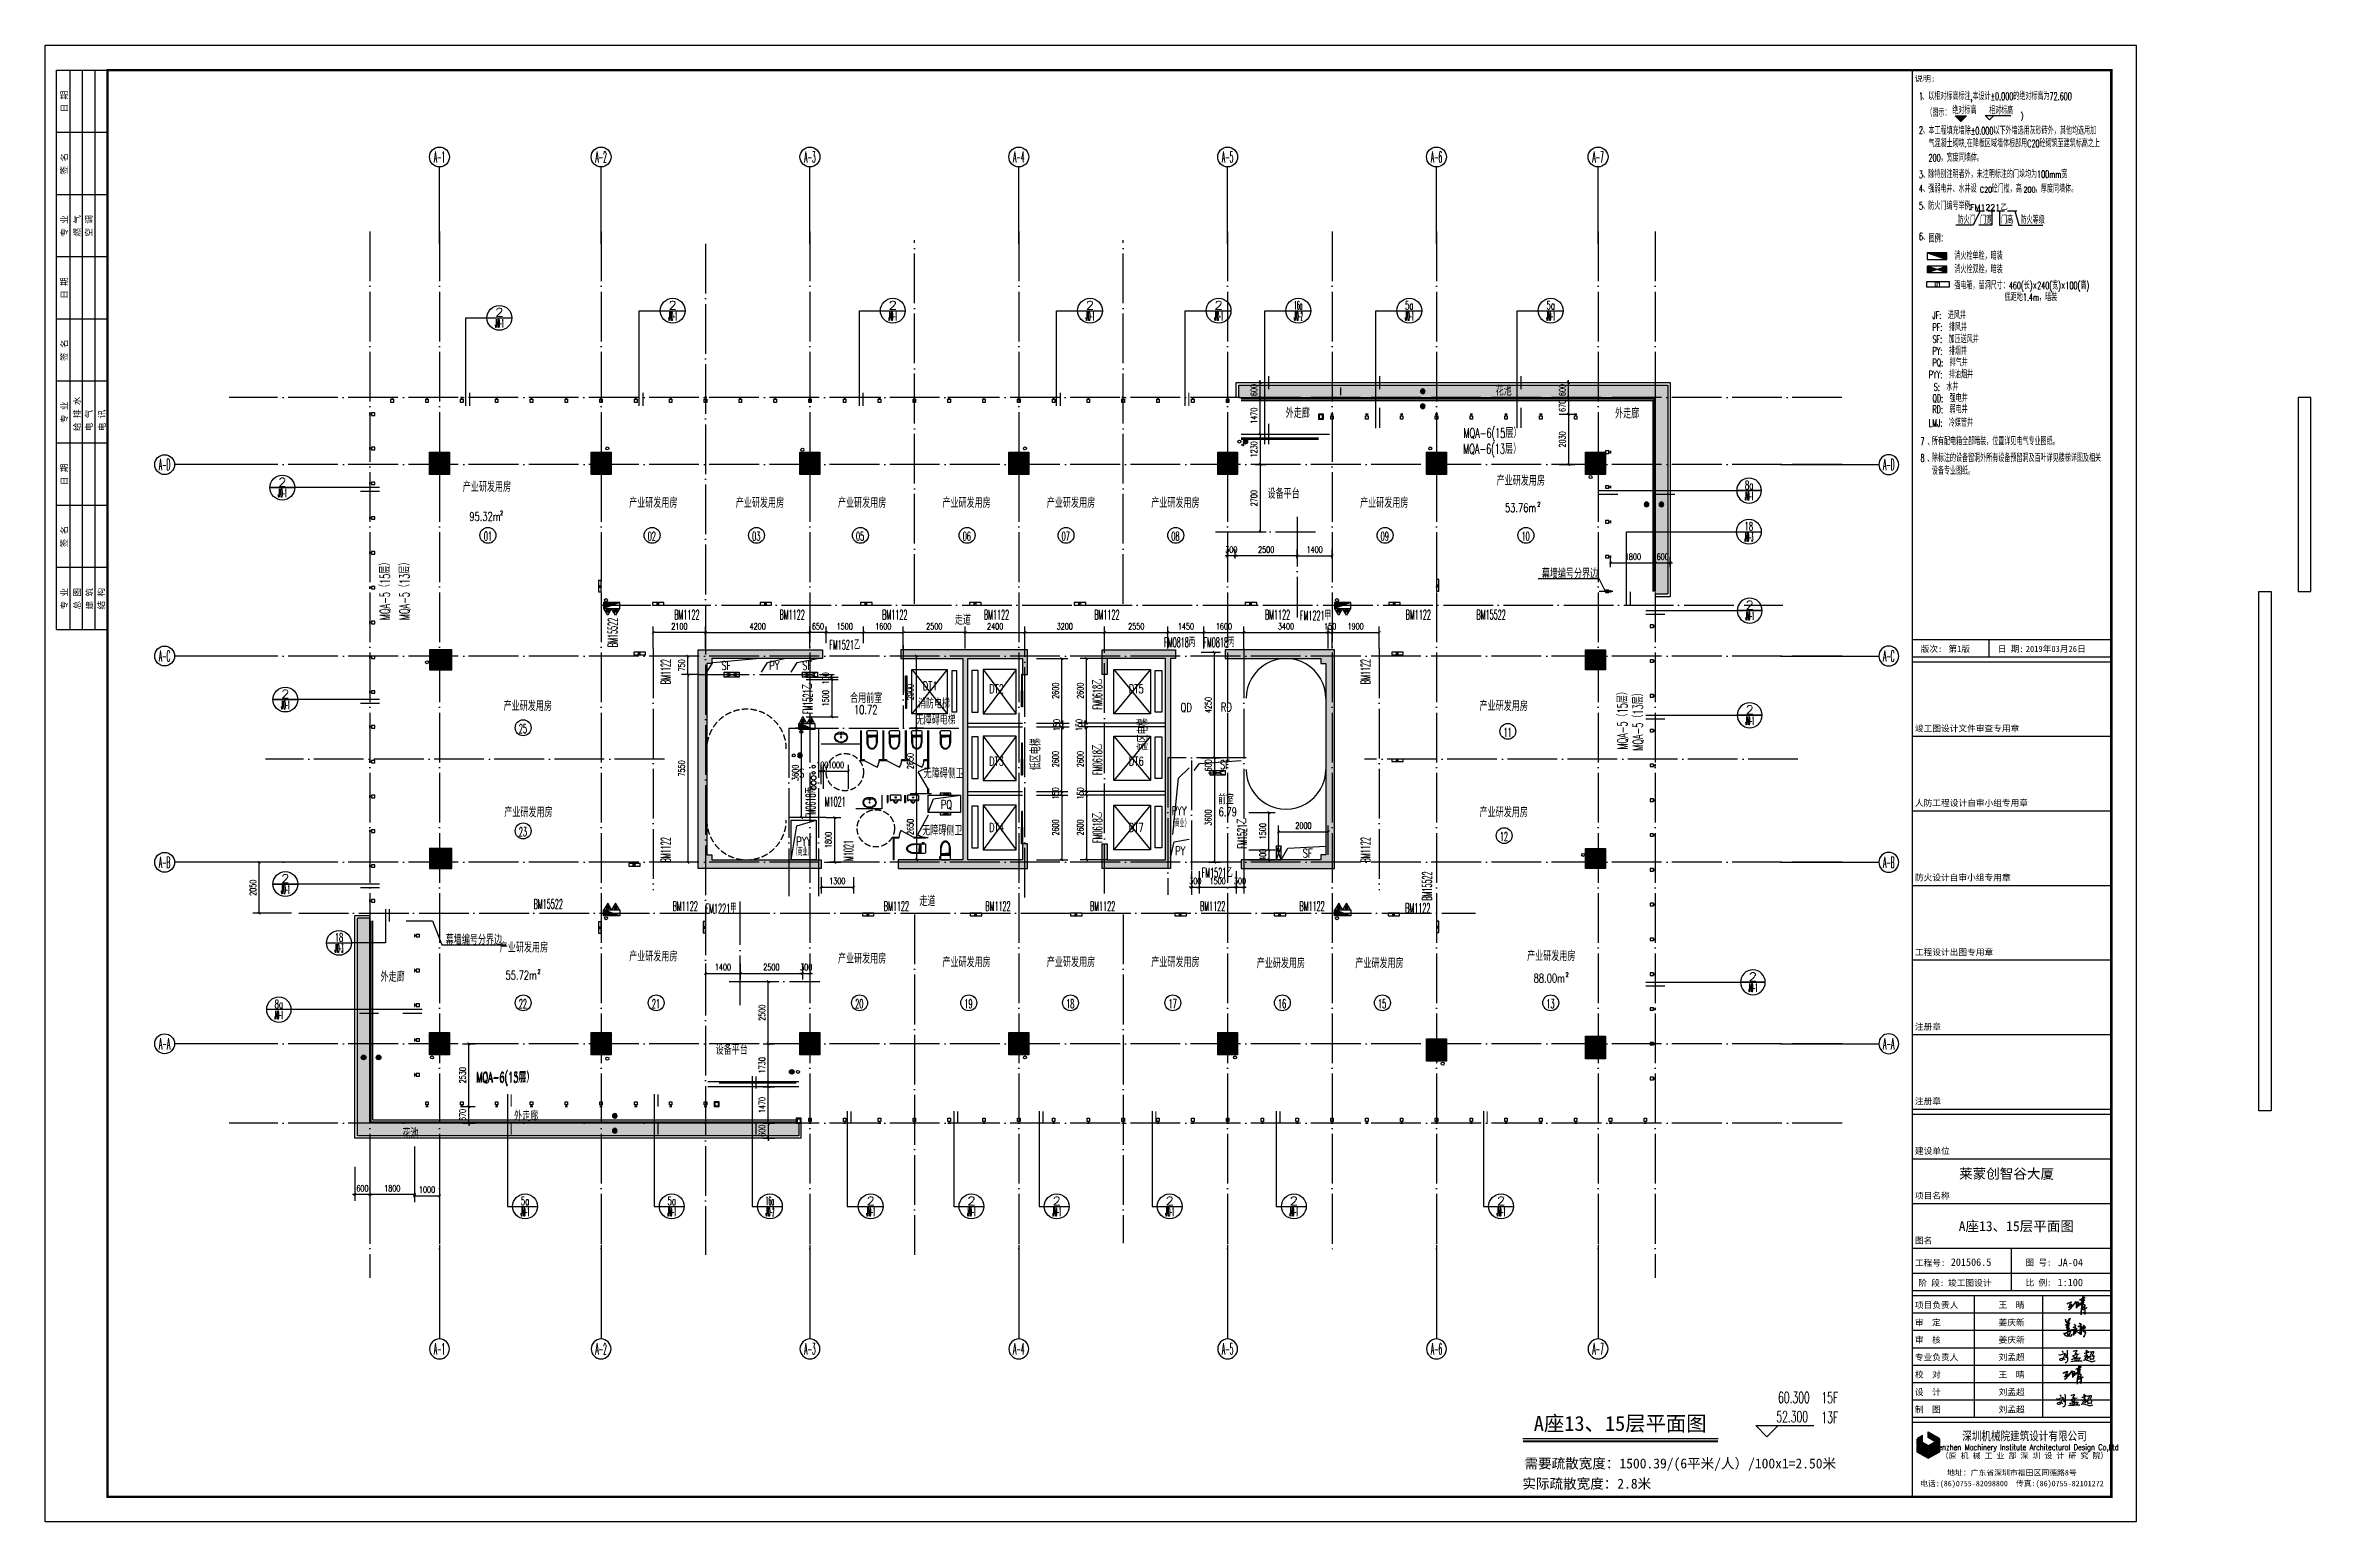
# Model space of a CAD drawing. Extents: x 1980812 to 2578970, y -669191 to 284498.
# Drawn here: x 1980812 to 2071930, y -48525 to 10875 of the extents above; entities that cross this region are included whole.
import ezdxf
from ezdxf.enums import TextEntityAlignment as Align

# ---------------------------------------------------------------- set-up
doc = ezdxf.new("R2010")
doc.units = 0
doc.header["$LTSCALE"] = 1000
doc.header["$MEASUREMENT"] = 0
for name, pattern in [('CONTINOUS', [0]), ('DASH', [0.35, 0.25, -0.1]), ('DOTE', [2.42, 2, -0.2, 0.02, -0.2])]:
    doc.linetypes.add(name, pattern=pattern)
for name, color, linetype in [('&公共文字', 7, 'Continuous'), ('0-文字（管井）', 53, 'Continuous'), ('0-文字（防火门)', 22, 'Continuous'), ('0-电子签名', 7, 'Continuous'), ('0-立面(轮廓)', 63, 'CONTINOUS'), ('A-ANNO-TEXT', 131, 'Continuous'), ('A-FLOR-LAND', 74, 'Continuous'), ('A-FLOR-PFIX', 253, 'Continuous'), ('A-FLOR-TPTN', 44, 'Continuous'), ('AXIS', 3, 'Continuous'), ('AXIS_TEXT', 7, 'Continuous'), ('COLU', 6, 'Continuous'), ('COLU_HATCH', 251, 'Continuous'), ('CURTWALL', 2, 'Continuous'), ('DIM_ELEV', 3, 'Continuous'), ('DIM_SYMB', 3, 'Continuous'), ('dote', 1, 'DOTE'), ('DQ-L', 2, 'Continuous'), ('DQ2', 2, 'Continuous'), ('EQUIP_地漏', 255, 'Continuous'), ('EQUIP_消火栓', 255, 'Continuous'), ('GPSKC', 3, 'Continuous'), ('HANDRAIL', 3, 'Continuous'), ('LINE', 31, 'Continuous'), ('PUB_DIM', 3, 'Continuous'), ('PUB_TEXT', 7, 'Continuous'), ('STAIR', 2, 'Continuous'), ('TK', 1, 'Continuous'), ('VALVE_喷淋', 255, 'Continuous'), ('VPIPE-喷淋', 220, 'Continuous'), ('VPIPE-废水', 30, 'Continuous'), ('VPIPE-污水', 50, 'Continuous'), ('VPIPE-消防', 20, 'Continuous'), ('VPIPE-雨水', 140, 'Continuous'), ('WALL', 4, 'Continuous'), ('WINDOW', 2, 'Continuous'), ('公共文字', 7, 'Continuous'), ('幕墙编号', 14, 'Continuous'), ('房号', 231, 'Continuous'), ('房间名称', 7, 'Continuous'), ('栏杆', 143, 'Continuous'), ('水1', 6, 'Continuous'), ('留洞', 63, 'CONTINOUS'), ('看线', 66, 'Continuous'), ('空线', 3, 'Continuous'), ('窗户分隔', 133, 'Continuous'), ('节点', 3, 'Continuous'), ('详细尺寸', 11, 'Continuous'), ('详细尺寸-幕墙', 30, 'Continuous'), ('详细标注', 231, 'Continuous'), ('门窗编号', 56, 'Continuous'), ('门窗编号（回迁图纸）', 56, 'Continuous')]:
    doc.layers.add(name, color=color, linetype=linetype)
doc.styles.add('_HZTXT', font='TXT', dxfattribs={"width": 0.7, "bigfont": 'HZTXT'})
doc.styles.add('_HZTXTW', font='txtw.shx', dxfattribs={"width": 0.7, "bigfont": 'hztxtw.shx'})
doc.styles.add('_TCH_AXIS', font='COMPLEX', dxfattribs={"bigfont": 'GBCBIG'})
doc.styles.add('_TCH_DIM_T3', font='SIMPLEX', dxfattribs={"width": 0.705882, "bigfont": 'GBCBIG'})
doc.styles.add('COMP', font='COMPLEX.shx', dxfattribs={"bigfont": 'hztxt'})
doc.styles.add('COMPLEX', font='COMPLEX')
doc.styles.add('D8', font='txtw.shx', dxfattribs={"width": 0.7, "bigfont": 'hztxtw.shx'})
doc.styles.add('HEITI', font='simplex.shx', dxfattribs={"width": 0.6, "bigfont": 'hztxt.shx'})
doc.styles.add('HZF', font='ROMANS2', dxfattribs={"width": 0.7, "bigfont": 'HZDF2'})
doc.styles.add('HZTXTW', font='txtw.shx', dxfattribs={"width": 0.6, "bigfont": 'hztxtw.shx'})
doc.styles.add('SONGTI', font='NSimSun.ttf', dxfattribs={"width": 1.1})
doc.dimstyles.new('_TCH_ARCH&&100', dxfattribs={"dimtxt": 255, "dimasz": 100, "dimexe": 250, "dimexo": 300, "dimgap": 122.5, "dimtad": 1, "dimdec": 0, "dimzin": 0, "dimdsep": 46, "dimtxsty": '_TCH_DIM_T3', "dimblk": 'ARCHTICK', "dimcen": 0.09, "dimclrt": 7, "dimazin": 2, "dimtfac": 1, "dimtdec": 0, "dimtix": 1, "dimtmove": 2, "dimatfit": 3, "dimfxl": 1, "dimtolj": 1, "dimtzin": 0, "dimarcsym": 0})

msp = doc.modelspace()

# ---------------------------------------------------------------- texts
at = {"layer": '0-文字（防火门)', "style": 'HZTXTW', "width": 0.5}
for p in [(2023322.3, -15851.6, 200), (2023322.3, -18475.9, 200), (2023322.3, -21217.5, 200)]:
    msp.add_text('FM0618乙', height=380, rotation=90, dxfattribs=at).set_placement(p)
msp.add_text('FM1521乙', height=380, dxfattribs=at).set_placement((2027320.6, -22602.3))
at = {"layer": 'A-ANNO-TEXT', "style": 'SONGTI'}
for s, height, p in [('A座13、15层平面图', 600, (2044156.3, -44570.8)), ('需要疏散宽度：1500.39/(6平米/人）/100x1=2.50米', 400, (2046573.4, -46181)), ('实际疏散宽度：2.8米', 400, (2042811.9, -46993))]:
    msp.add_text(s, height=height, rotation=359.999429, dxfattribs=at).set_placement(p, align=Align.MIDDLE_CENTER)
at = {"layer": 'DIM_ELEV', "color": 7, "style": 'HZTXTW', "width": 0.6}
for s, p in [('60.300', (2050506.5, -43750.8)), ('15F', (2052249.6, -43759.1)), ('52.300', (2050437.9, -44521.8)), ('13F', (2052249.6, -44555.4))]:
    msp.add_text(s, height=450, dxfattribs=at).set_placement(p)
at = {"layer": 'TK', "style": 'SONGTI'}
for s, p in [('版次:', (2056240.3, -13533.1)), ('日 期:', (2059344.2, -13533.1)), ('竣工图设计文件审查专用章', (2056009.9, -16733.1)), ('人防工程设计自审小组专用章', (2056009.9, -19733.1)), ('防火设计自审小组专用章', (2056009.9, -22733.1)), ('工程设计出图专用章', (2056009.9, -25733.1)), ('注册章', (2056009.9, -28733.1)), ('注册章', (2056009.9, -31733.1)), ('建设单位', (2056009.9, -33733.1)), ('项目名称', (2056009.9, -35533.1)), ('图名', (2056009.9, -37333.1)), ('工程号:', (2056009.9, -38230.6)), ('比 例:', (2060461.2, -39033.1)), ('项目负责人', (2056009.9, -39933.1)), ('审  定', (2056009.9, -40633.1)), ('专业负责人', (2056009.9, -42033.1)), ('审  核', (2056009.9, -41333.1)), ('校  对', (2056009.9, -42733.1)), ('设  计', (2056009.9, -43433.1)), ('制  图', (2056009.9, -44133.1))]:
    msp.add_text(s, height=250, dxfattribs=at).set_placement(p)
at = {"layer": 'TK', "color": 4, "style": 'SONGTI'}
for s, height, p in [('第1版', 250, (2057356.3, -13533.1)), ('2019年03月26日', 250, (2060469.2, -13533.1)), ('莱蒙创智谷大厦', 400, (2057787.7, -34721.9)), ('A座13、15层平面图', 400, (2057772.9, -36833.6)), ('201506.5', 300, (2057452.4, -38230.6)), ('JA-04', 300, (2061749.9, -38244.1)), ('1:100', 300, (2061749.9, -39047.1)), ('王  晴', 250, (2059376.4, -39933.1)), ('姜庆新', 250, (2059376.4, -40633.1)), ('刘孟超', 250, (2059376.4, -42033.1)), ('姜庆新', 250, (2059376.4, -41333.1)), ('王  晴', 250, (2059376.4, -42733.1)), ('刘孟超', 250, (2059376.4, -43433.1)), ('刘孟超', 250, (2059376.4, -44133.1))]:
    msp.add_text(s, height=height, dxfattribs=at).set_placement(p)
at = {"layer": 'TK', "style": 'SONGTI'}
for s, p in [('图 号:', (2060978.4, -38099.3)), ('阶 段:', (2056665.3, -38918.2))]:
    msp.add_text(s, height=250, dxfattribs=at).set_placement(p, align=Align.MIDDLE_CENTER)
at = {"layer": 'TK', "color": 4, "style": 'SONGTI'}
msp.add_text('竣工图设计', height=250, dxfattribs=at).set_placement((2058217.3, -38918.2), align=Align.MIDDLE_CENTER)
at = {"layer": 'TK', "style": 'HEITI', "width": 0.7}
msp.add_text('Shenzhen Machinery Institute Architectural Design Co,Ltd', height=229, dxfattribs=at).set_placement((2060417, -45640.9), align=Align.CENTER)
at = {"layer": 'TK'}
for s, height, style, p in [('深圳机械院建筑设计有限公司', 350, 'HEITI', (2060417, -45286.8)), ('（原 机 械 工 业 部 深 圳 设 计 研 究 院）', 228, 'SONGTI', (2060417, -45981.8)), ('地址：广东省深圳市福田区同德路8号', 225.625, 'SONGTI', (2059912.3, -46664.5)), ('电话:(86)0755-82098800  传真:(86)0755-82101272', 225.625, 'SONGTI', (2059912.3, -47100.6))]:
    msp.add_text(s, height=height, dxfattribs=dict(at, style=style)).set_placement(p, align=Align.CENTER)
at = {"layer": '幕墙编号', "style": 'HZTXTW', "width": 0.6}
for s, rotation, p in [('MQA-6(15层）', 0.000571, (2039018.6, -4722.5)), ('MQA-6(13层）', 0.000571, (2039004.4, -5363.2)), ('MQA-5（15层）', 90.000571, (1994471, -10997)), ('MQA-5（13层）', 90.000571, (1995259.4, -10997)), ('幕墙编号分界边', 359.999429, (2042136.1, -10385.2)), ('MQA-5（15层）', 90.000571, (2044246.9, -16203.2)), ('MQA-5（13层）', 90.000571, (2044870.8, -16252.5)), ('幕墙编号分界边', 0.000571, (1998051, -25111.1)), ('MQA-6(13层）', 0.000571, (1999311.5, -30668.1)), ('MQA-6(15层）', 0.000571, (1999325.7, -30627.4))]:
    msp.add_text(s, height=400, rotation=rotation, dxfattribs=at).set_placement(p, align=Align.MIDDLE_CENTER)
at = {"layer": '房间名称', "style": 'HZTXTW', "width": 0.6}
for s, p in [('外走廊', (2031187.7, -3920.6)), ('外走廊', (2044437.1, -3937.2)), ('走道', (2017718.2, -12240.1)), ('走道', (2016290.4, -23558.6)), ('外走廊', (1994782.9, -26602.6))]:
    msp.add_text(s, height=400, rotation=0.000571, dxfattribs=at).set_placement(p, align=Align.MIDDLE_CENTER)
at = {"layer": '房间名称', "style": 'HZF', "width": 0.7}
for s, height, p in [('95.32m', 350, (1998495.7, -8080.5)), ('2', 175, (1999162.4, -7942.5)), ('53.76m', 350, (2040152, -7729.2)), ('2', 175, (2040885.7, -7591.2)), ('55.72m', 350, (1999954.1, -26537.1)), ('2', 175, (2000670.8, -26399.1)), ('88.00m', 350, (2041305.2, -26657.1)), ('2', 175, (2042021.9, -26519.1))]:
    msp.add_text(s, height=height, dxfattribs=at).set_placement(p, align=Align.MIDDLE_CENTER)

# ---------------------------------------------------------------- blocks, each defined once
blk = doc.blocks.new('_AXISO')
blk.add_circle((0, 0), 0.5)
at = {"layer": 'AXIS_TEXT', "style": 'COMPLEX', "width": 1.041667}
blk.add_attdef('A', text='', height=0.56, dxfattribs=at).set_placement((-0.25, -0.28), (0.25, -0.28), align=Align.FIT)
blk = doc.blocks.new('A座塔楼')
at = {"layer": 'AXIS'}
for p, q in [((0, 32186), (0, 35277)), ((6500, 32186), (6500, 35277)), ((14900, 32186), (14900, 35277)), ((23300, 32186), (23300, 35277)), ((31700, 32186), (31700, 35277)), ((40100, 32186), (40100, 35277)), ((46600, 32186), (46600, 35277)), ((-6824, 23300), (-10655, 23300)), ((53944, 23300), (57893, 23300)), ((-6824, 15600), (-10655, 15600)), ((53944, 15600), (57893, 15600)), ((-6824, 7300), (-10655, 7300)), ((53944, 7300), (57893, 7300)), ((53944, 0), (57893, 0)), ((-6824, 0), (-10655, 0)), ((0, -8084), (0, -11878)), ((6500, -8084), (6500, -11878)), ((14900, -8084), (14900, -11878)), ((23300, -8084), (23300, -11878)), ((31700, -8084), (31700, -11878)), ((40100, -8084), (40100, -11878)), ((46600, -8084), (46600, -11878))]:
    blk.add_line(p, q, dxfattribs=at)
at = {"layer": 'dote'}
for p, q in [((-2800, 32677), (-2800, -9424)), ((0, 32677), (0, -9424)), ((6500, 32677), (6500, -9424)), ((10700, 32180), (10700, -8496)), ((14900, 32677), (14900, -9424)), ((19100, 17700), (19100, 32331)), ((23300, 32677), (23300, -9424)), ((27500, 17700), (27500, 32331)), ((31700, 32677), (31700, -9424)), ((35900, 32677), (35900, -8425)), ((40100, 32677), (40100, -9424)), ((46600, 32677), (46600, -9424)), ((48900, 32677), (48900, -9424)), ((56411, 26000), (-8456, 26000)), ((56413, 23300), (-8454, 23300)), ((56413, 15600), (-8454, 15600)), ((9046, 11450), (-6998, 11450)), ((54631, 11450), (37209, 11450)), ((56413, 7300), (-8454, 7300)), ((19100, 5200), (19100, -8496)), ((27500, 5200), (27500, -8026)), ((56413, 0), (-8454, 0)), ((56413, -3200), (-8454, -3200))]:
    blk.add_line(p, q, dxfattribs=at)
at = {"layer": 'AXIS'}
ref = blk.add_blockref('_AXISO', (0, 35677), dxfattribs=dict(at, xscale=800, yscale=800, zscale=800))
ref.add_attrib('A', 'A-1', dxfattribs={"layer": 'AXIS_TEXT', "height": 452.5, "style": '_TCH_AXIS', "width": 0.375}).set_placement((-226, 35451), (226, 35451), align=Align.FIT)
ref = blk.add_blockref('_AXISO', (6500, 35677), dxfattribs=dict(at, xscale=800, yscale=800, zscale=800))
ref.add_attrib('A', 'A-2', dxfattribs={"layer": 'AXIS_TEXT', "height": 452.5, "style": '_TCH_AXIS', "width": 0.344262}).set_placement((6274, 35451), (6726, 35451), align=Align.FIT)
ref = blk.add_blockref('_AXISO', (14900, 35677), dxfattribs=dict(at, xscale=800, yscale=800, zscale=800))
ref.add_attrib('A', 'A-3', dxfattribs={"layer": 'AXIS_TEXT', "height": 452.5, "style": '_TCH_AXIS', "width": 0.344262}).set_placement((14674, 35451), (15126, 35451), align=Align.FIT)
ref = blk.add_blockref('_AXISO', (23300, 35677), dxfattribs=dict(at, xscale=800, yscale=800, zscale=800))
ref.add_attrib('A', 'A-4', dxfattribs={"layer": 'AXIS_TEXT', "height": 452.5, "style": '_TCH_AXIS', "width": 0.333333}).set_placement((23074, 35451), (23526, 35451), align=Align.FIT)
ref = blk.add_blockref('_AXISO', (31700, 35677), dxfattribs=dict(at, xscale=800, yscale=800, zscale=800))
ref.add_attrib('A', 'A-5', dxfattribs={"layer": 'AXIS_TEXT', "height": 452.5, "style": '_TCH_AXIS', "width": 0.344262}).set_placement((31474, 35451), (31926, 35451), align=Align.FIT)
ref = blk.add_blockref('_AXISO', (40100, 35677), dxfattribs=dict(at, xscale=800, yscale=800, zscale=800))
ref.add_attrib('A', 'A-6', dxfattribs={"layer": 'AXIS_TEXT', "height": 452.5, "style": '_TCH_AXIS', "width": 0.344262}).set_placement((39874, 35451), (40326, 35451), align=Align.FIT)
ref = blk.add_blockref('_AXISO', (46600, 35677), dxfattribs=dict(at, xscale=800, yscale=800, zscale=800))
ref.add_attrib('A', 'A-7', dxfattribs={"layer": 'AXIS_TEXT', "height": 452.5, "style": '_TCH_AXIS', "width": 0.344262}).set_placement((46374, 35451), (46826, 35451), align=Align.FIT)
ref = blk.add_blockref('_AXISO', (-11055, 23300), dxfattribs=dict(at, xscale=800, yscale=800, zscale=800))
ref.add_attrib('A', 'A-D', dxfattribs={"layer": 'AXIS_TEXT', "height": 452.5, "style": '_TCH_AXIS', "width": 0.328125}).set_placement((-11281, 23074), (-10828, 23074), align=Align.FIT)
ref = blk.add_blockref('_AXISO', (58293, 23300), dxfattribs=dict(at, xscale=-800, yscale=800, zscale=800))
ref.add_attrib('A', 'A-D', dxfattribs={"layer": 'AXIS_TEXT', "height": 452.5, "style": '_TCH_AXIS', "width": 0.328125}).set_placement((58066, 23074), (58519, 23074), align=Align.FIT)
ref = blk.add_blockref('_AXISO', (-11055, 15600), dxfattribs=dict(at, xscale=800, yscale=800, zscale=800))
ref.add_attrib('A', 'A-C', dxfattribs={"layer": 'AXIS_TEXT', "height": 452.5, "style": '_TCH_AXIS', "width": 0.33871}).set_placement((-11281, 15374), (-10828, 15374), align=Align.FIT)
ref = blk.add_blockref('_AXISO', (58293, 15600), dxfattribs=dict(at, xscale=-800, yscale=800, zscale=800))
ref.add_attrib('A', 'A-C', dxfattribs={"layer": 'AXIS_TEXT', "height": 452.5, "style": '_TCH_AXIS', "width": 0.33871}).set_placement((58066, 15374), (58519, 15374), align=Align.FIT)
ref = blk.add_blockref('_AXISO', (-11055, 7300), dxfattribs=dict(at, xscale=800, yscale=800, zscale=800))
ref.add_attrib('A', 'A-B', dxfattribs={"layer": 'AXIS_TEXT', "height": 452.5, "style": '_TCH_AXIS', "width": 0.328125}).set_placement((-11281, 7074), (-10828, 7074), align=Align.FIT)
ref = blk.add_blockref('_AXISO', (58293, 7300), dxfattribs=dict(at, xscale=-800, yscale=800, zscale=800))
ref.add_attrib('A', 'A-B', dxfattribs={"layer": 'AXIS_TEXT', "height": 452.5, "style": '_TCH_AXIS', "width": 0.328125}).set_placement((58066, 7074), (58519, 7074), align=Align.FIT)
ref = blk.add_blockref('_AXISO', (-11055, 0), dxfattribs=dict(at, xscale=800, yscale=800, zscale=800))
ref.add_attrib('A', 'A-A', dxfattribs={"layer": 'AXIS_TEXT', "height": 452.5, "style": '_TCH_AXIS', "width": 0.323077}).set_placement((-11281, -226), (-10828, -226), align=Align.FIT)
ref = blk.add_blockref('_AXISO', (58293, 0), dxfattribs=dict(at, xscale=-800, yscale=800, zscale=800))
ref.add_attrib('A', 'A-A', dxfattribs={"layer": 'AXIS_TEXT', "height": 452.5, "style": '_TCH_AXIS', "width": 0.323077}).set_placement((58066, -226), (58519, -226), align=Align.FIT)
ref = blk.add_blockref('_AXISO', (0, -12278), dxfattribs=dict(at, xscale=-800, yscale=800, zscale=800, rotation=180))
ref.add_attrib('A', 'A-1', dxfattribs={"layer": 'AXIS_TEXT', "height": 452.5, "style": '_TCH_AXIS', "width": 0.375}).set_placement((-226, -12505), (226, -12505), align=Align.FIT)
ref = blk.add_blockref('_AXISO', (6500, -12278), dxfattribs=dict(at, xscale=-800, yscale=800, zscale=800, rotation=180))
ref.add_attrib('A', 'A-2', dxfattribs={"layer": 'AXIS_TEXT', "height": 452.5, "style": '_TCH_AXIS', "width": 0.344262}).set_placement((6274, -12505), (6726, -12505), align=Align.FIT)
ref = blk.add_blockref('_AXISO', (14900, -12278), dxfattribs=dict(at, xscale=-800, yscale=800, zscale=800, rotation=180))
ref.add_attrib('A', 'A-3', dxfattribs={"layer": 'AXIS_TEXT', "height": 452.5, "style": '_TCH_AXIS', "width": 0.344262}).set_placement((14674, -12505), (15126, -12505), align=Align.FIT)
ref = blk.add_blockref('_AXISO', (23300, -12278), dxfattribs=dict(at, xscale=-800, yscale=800, zscale=800, rotation=180))
ref.add_attrib('A', 'A-4', dxfattribs={"layer": 'AXIS_TEXT', "height": 452.5, "style": '_TCH_AXIS', "width": 0.333333}).set_placement((23074, -12505), (23526, -12505), align=Align.FIT)
ref = blk.add_blockref('_AXISO', (31700, -12278), dxfattribs=dict(at, xscale=-800, yscale=800, zscale=800, rotation=180))
ref.add_attrib('A', 'A-5', dxfattribs={"layer": 'AXIS_TEXT', "height": 452.5, "style": '_TCH_AXIS', "width": 0.344262}).set_placement((31474, -12505), (31926, -12505), align=Align.FIT)
ref = blk.add_blockref('_AXISO', (40100, -12278), dxfattribs=dict(at, xscale=-800, yscale=800, zscale=800, rotation=180))
ref.add_attrib('A', 'A-6', dxfattribs={"layer": 'AXIS_TEXT', "height": 452.5, "style": '_TCH_AXIS', "width": 0.344262}).set_placement((39874, -12505), (40326, -12505), align=Align.FIT)
ref = blk.add_blockref('_AXISO', (46600, -12278), dxfattribs=dict(at, xscale=-800, yscale=800, zscale=800, rotation=180))
ref.add_attrib('A', 'A-7', dxfattribs={"layer": 'AXIS_TEXT', "height": 452.5, "style": '_TCH_AXIS', "width": 0.344262}).set_placement((46374, -12505), (46826, -12505), align=Align.FIT)
blk = doc.blocks.new('会签栏0821')
at = {"layer": 'TK'}
for p, q in [((115148889, 23475903), (115148889, 23483403)), ((115148889, 23483403), (115150939, 23483403)), ((115149439, 23475903), (115149439, 23483403)), ((115149939, 23475903), (115149939, 23483403)), ((115150439, 23475903), (115150439, 23483403)), ((115150939, 23475903), (115150939, 23483403)), ((115148889, 23480903), (115150939, 23480903)), ((115148889, 23478403), (115150939, 23478403)), ((115148889, 23468403), (115148889, 23475903)), ((115148889, 23475903), (115150939, 23475903)), ((115149439, 23468403), (115149439, 23475903)), ((115149939, 23468403), (115149939, 23475903)), ((115150439, 23468403), (115150439, 23475903)), ((115150939, 23468403), (115150939, 23475903)), ((115148889, 23473403), (115150939, 23473403)), ((115148889, 23470903), (115150939, 23470903)), ((115148889, 23460903), (115148889, 23468403)), ((115148889, 23468403), (115150939, 23468403)), ((115149439, 23460903), (115149439, 23468403)), ((115149939, 23460903), (115149939, 23468403)), ((115150439, 23460903), (115150439, 23468403)), ((115150939, 23460903), (115150939, 23468403)), ((115148889, 23465903), (115150939, 23465903)), ((115148889, 23463403), (115150939, 23463403)), ((115148889, 23460903), (115150939, 23460903))]:
    blk.add_line(p, q, dxfattribs=at)
at = {"layer": 'TK', "style": 'SONGTI'}
for s, p in [('日 期', (115149324, 23481702)), ('签 名', (115149324, 23479202)), ('专 业', (115149324, 23476702)), ('燃 气', (115149842, 23476702)), ('空 调', (115150316, 23476702)), ('日 期', (115149324, 23474202)), ('签 名', (115149324, 23471702)), ('专 业', (115149324, 23469202)), ('给 排 水', (115149842, 23468880)), ('电 气', (115150316, 23468880)), ('电 讯', (115150842, 23468880)), ('日 期', (115149324, 23466702)), ('签 名', (115149324, 23464202)), ('专 业', (115149324, 23461702)), ('总 图', (115149842, 23461702)), ('建 筑', (115150342, 23461702)), ('结 构', (115150816, 23461702))]:
    blk.add_text(s, height=250, rotation=90, dxfattribs=at).set_placement(p)
blk = doc.blocks.new('_ArchTick')
at = {"color": 0, "linetype": 'ByBlock', "const_width": 0.4}
blk.add_lwpolyline([(-0.5, -0.5), (0.5, 0.5)], dxfattribs=at)
blk = doc.blocks.new('*D1570')
at = {"layer": 'Defpoints', "color": 0, "transparency": 16777216}
for p in [(625, -25830), (1181, -25830), (625, -26500)]:
    blk.add_point(p, dxfattribs=at)
at = {"layer": '详细标注', "color": 0, "lineweight": -2, "transparency": 16777216}
for p, q in [((925, -25830), (1431, -25830)), ((1181, -25830), (1181, -25730)), ((1181, -26500), (1181, -25830)), ((925, -26500), (1431, -26500)), ((1181, -26500), (1181, -26600))]:
    blk.add_line(p, q, dxfattribs=at)
at = {"layer": '详细标注', "color": 0, "lineweight": -2, "transparency": 16777216, "xscale": 100, "yscale": 100, "zscale": 100}
for p, rotation in [((1181, -25830), 270), ((1181, -26500), 90)]:
    blk.add_blockref('_ArchTick', p, dxfattribs=dict(at, rotation=rotation))
at = {"layer": '详细标注', "color": 7, "transparency": 16777216, "insert": (931, -26165), "char_height": 255, "attachment_point": 5, "rotation": 90, "style": '_TCH_DIM_T3'}
blk.add_mtext('\\A1;670', dxfattribs=at)
blk = doc.blocks.new('*D1571')
at = {"layer": 'Defpoints', "color": 0, "transparency": 16777216}
for p in [(625, -23300), (1181, -23300), (625, -25830)]:
    blk.add_point(p, dxfattribs=at)
at = {"layer": '详细标注', "color": 0, "lineweight": -2, "transparency": 16777216}
for p, q in [((925, -23300), (1431, -23300)), ((1181, -25830), (1181, -23300)), ((925, -25830), (1431, -25830))]:
    blk.add_line(p, q, dxfattribs=at)
at = {"layer": '详细标注', "color": 0, "lineweight": -2, "transparency": 16777216, "xscale": 100, "yscale": 100, "zscale": 100}
for p, rotation in [((1181, -23300), 90), ((1181, -25830), 270)]:
    blk.add_blockref('_ArchTick', p, dxfattribs=dict(at, rotation=rotation))
at = {"layer": '详细标注', "color": 7, "transparency": 16777216, "insert": (931, -24565), "char_height": 255, "attachment_point": 5, "rotation": 90, "style": '_TCH_DIM_T3'}
blk.add_mtext('\\A1;2530', dxfattribs=at)
blk = doc.blocks.new('*D1572')
at = {"layer": 'Defpoints', "color": 0, "transparency": 16777216}
for p in [(47100, -4424), (48900, -3957), (48900, -4424)]:
    blk.add_point(p, dxfattribs=at)
at = {"layer": '详细标注', "color": 0, "lineweight": -2, "transparency": 16777216}
for p, q in [((47100, -4124), (47100, -3707)), ((47100, -3957), (48900, -3957)), ((48900, -4124), (48900, -3707))]:
    blk.add_line(p, q, dxfattribs=at)
at = {"layer": '详细标注', "color": 0, "lineweight": -2, "transparency": 16777216, "xscale": 100, "yscale": 100, "zscale": 100, "rotation": 180}
blk.add_blockref('_ArchTick', (47100, -3957), dxfattribs=at)
at = {"layer": '详细标注', "color": 0, "lineweight": -2, "transparency": 16777216, "xscale": 100, "yscale": 100, "zscale": 100}
blk.add_blockref('_ArchTick', (48900, -3957), dxfattribs=at)
at = {"layer": '详细标注', "color": 7, "transparency": 16777216, "insert": (48000, -3707), "char_height": 255, "attachment_point": 5, "style": '_TCH_DIM_T3'}
blk.add_mtext('\\A1;1800', dxfattribs=at)
blk = doc.blocks.new('*D1573')
at = {"layer": 'Defpoints', "color": 0, "transparency": 16777216}
for p in [(48900, -4424), (49500, -3957), (49500, -4424)]:
    blk.add_point(p, dxfattribs=at)
at = {"layer": '详细标注', "color": 0, "lineweight": -2, "transparency": 16777216}
for p, q in [((48900, -3957), (48800, -3957)), ((48900, -4124), (48900, -3707)), ((48900, -3957), (49500, -3957)), ((49500, -4124), (49500, -3707)), ((49500, -3957), (49600, -3957))]:
    blk.add_line(p, q, dxfattribs=at)
at = {"layer": '详细标注', "color": 0, "lineweight": -2, "transparency": 16777216, "xscale": 100, "yscale": 100, "zscale": 100}
blk.add_blockref('_ArchTick', (48900, -3957), dxfattribs=at)
at = {"layer": '详细标注', "color": 0, "lineweight": -2, "transparency": 16777216, "xscale": 100, "yscale": 100, "zscale": 100, "rotation": 180}
blk.add_blockref('_ArchTick', (49500, -3957), dxfattribs=at)
at = {"layer": '详细标注', "color": 7, "transparency": 16777216, "insert": (49200, -3707), "char_height": 255, "attachment_point": 5, "style": '_TCH_DIM_T3'}
blk.add_mtext('\\A1;600', dxfattribs=at)
blk = doc.blocks.new('*D1574')
at = {"layer": 'Defpoints', "color": 0, "transparency": 16777216}
for p in [(12725, -26500), (12725, -27100), (13224, -27100)]:
    blk.add_point(p, dxfattribs=at)
at = {"layer": '详细标注', "color": 0, "lineweight": -2, "transparency": 16777216}
for p, q in [((13224, -26500), (13224, -26400)), ((13025, -26500), (13474, -26500)), ((13025, -27100), (13474, -27100)), ((13224, -26500), (13224, -27100)), ((13224, -27100), (13224, -27200))]:
    blk.add_line(p, q, dxfattribs=at)
at = {"layer": '详细标注', "color": 0, "lineweight": -2, "transparency": 16777216, "xscale": 100, "yscale": 100, "zscale": 100}
for p, rotation in [((13224, -26500), 270), ((13224, -27100), 90)]:
    blk.add_blockref('_ArchTick', p, dxfattribs=dict(at, rotation=rotation))
at = {"layer": '详细标注', "color": 7, "transparency": 16777216, "insert": (12974, -26800), "char_height": 255, "attachment_point": 5, "rotation": 90, "style": '_TCH_DIM_T3'}
blk.add_mtext('\\A1;600', dxfattribs=at)
blk = doc.blocks.new('*D1575')
at = {"layer": 'Defpoints', "color": 0, "transparency": 16777216}
for p in [(12725, -25030), (13224, -25030), (12725, -26500)]:
    blk.add_point(p, dxfattribs=at)
at = {"layer": '详细标注', "color": 0, "lineweight": -2, "transparency": 16777216}
for p, q in [((13025, -25030), (13474, -25030)), ((13224, -26500), (13224, -25030)), ((13025, -26500), (13474, -26500))]:
    blk.add_line(p, q, dxfattribs=at)
at = {"layer": '详细标注', "color": 0, "lineweight": -2, "transparency": 16777216, "xscale": 100, "yscale": 100, "zscale": 100}
for p, rotation in [((13224, -25030), 90), ((13224, -26500), 270)]:
    blk.add_blockref('_ArchTick', p, dxfattribs=dict(at, rotation=rotation))
at = {"layer": '详细标注', "color": 7, "transparency": 16777216, "insert": (12974, -25765), "char_height": 255, "attachment_point": 5, "rotation": 90, "style": '_TCH_DIM_T3'}
blk.add_mtext('\\A1;1470', dxfattribs=at)
blk = doc.blocks.new('*D1576')
at = {"layer": 'Defpoints', "color": 0, "transparency": 16777216}
for p in [(12725, -23300), (13224, -23300), (12725, -25030)]:
    blk.add_point(p, dxfattribs=at)
at = {"layer": '详细标注', "color": 0, "lineweight": -2, "transparency": 16777216}
for p, q in [((13025, -23300), (13474, -23300)), ((13224, -25030), (13224, -23300)), ((13025, -25030), (13474, -25030))]:
    blk.add_line(p, q, dxfattribs=at)
at = {"layer": '详细标注', "color": 0, "lineweight": -2, "transparency": 16777216, "xscale": 100, "yscale": 100, "zscale": 100}
for p, rotation in [((13224, -23300), 90), ((13224, -25030), 270)]:
    blk.add_blockref('_ArchTick', p, dxfattribs=dict(at, rotation=rotation))
at = {"layer": '详细标注', "color": 7, "transparency": 16777216, "insert": (12974, -24165), "char_height": 255, "attachment_point": 5, "rotation": 90, "style": '_TCH_DIM_T3'}
blk.add_mtext('\\A1;1730', dxfattribs=at)
blk = doc.blocks.new('*D1577')
at = {"layer": 'Defpoints', "color": 0, "transparency": 16777216}
for p in [(12725, -20800), (13224, -20800), (12725, -23300)]:
    blk.add_point(p, dxfattribs=at)
at = {"layer": '详细标注', "color": 0, "lineweight": -2, "transparency": 16777216}
for p, q in [((13025, -20800), (13474, -20800)), ((13224, -23300), (13224, -20800)), ((13025, -23300), (13474, -23300))]:
    blk.add_line(p, q, dxfattribs=at)
at = {"layer": '详细标注', "color": 0, "lineweight": -2, "transparency": 16777216, "xscale": 100, "yscale": 100, "zscale": 100}
for p, rotation in [((13224, -20800), 90), ((13224, -23300), 270)]:
    blk.add_blockref('_ArchTick', p, dxfattribs=dict(at, rotation=rotation))
at = {"layer": '详细标注', "color": 7, "transparency": 16777216, "insert": (12974, -22050), "char_height": 255, "attachment_point": 5, "rotation": 90, "style": '_TCH_DIM_T3'}
blk.add_mtext('\\A1;2500', dxfattribs=at)
blk = doc.blocks.new('*D1578')
at = {"layer": 'Defpoints', "color": 0, "transparency": 16777216}
for p in [(32509, 3300), (33007, 3300), (32509, 2700)]:
    blk.add_point(p, dxfattribs=at)
at = {"layer": '详细标注', "color": 0, "lineweight": -2, "transparency": 16777216}
for p, q in [((32809, 3300), (33257, 3300)), ((33007, 3300), (33007, 3400)), ((33007, 2700), (33007, 3300)), ((32809, 2700), (33257, 2700)), ((33007, 2700), (33007, 2600))]:
    blk.add_line(p, q, dxfattribs=at)
at = {"layer": '详细标注', "color": 0, "lineweight": -2, "transparency": 16777216, "xscale": 100, "yscale": 100, "zscale": 100}
for p, rotation in [((33007, 3300), 270), ((33007, 2700), 90)]:
    blk.add_blockref('_ArchTick', p, dxfattribs=dict(at, rotation=rotation))
at = {"layer": '详细标注', "color": 7, "transparency": 16777216, "insert": (32757, 3000), "char_height": 255, "attachment_point": 5, "rotation": 90, "style": '_TCH_DIM_T3'}
blk.add_mtext('\\A1;600', dxfattribs=at)
blk = doc.blocks.new('*D1579')
at = {"layer": 'Defpoints', "color": 0, "transparency": 16777216}
for p in [(32509, 1230), (32509, 0), (33007, 0)]:
    blk.add_point(p, dxfattribs=at)
at = {"layer": '详细标注', "color": 0, "lineweight": -2, "transparency": 16777216}
for p, q in [((32809, 1230), (33257, 1230)), ((33007, 1230), (33007, 0)), ((32809, 0), (33257, 0))]:
    blk.add_line(p, q, dxfattribs=at)
at = {"layer": '详细标注', "color": 0, "lineweight": -2, "transparency": 16777216, "xscale": 100, "yscale": 100, "zscale": 100}
for p, rotation in [((33007, 1230), 90), ((33007, 0), 270)]:
    blk.add_blockref('_ArchTick', p, dxfattribs=dict(at, rotation=rotation))
at = {"layer": '详细标注', "color": 7, "transparency": 16777216, "insert": (32757, 615), "char_height": 255, "attachment_point": 5, "rotation": 90, "style": '_TCH_DIM_T3'}
blk.add_mtext('\\A1;1230', dxfattribs=at)
blk = doc.blocks.new('*D1580')
at = {"layer": 'Defpoints', "color": 0, "transparency": 16777216}
for p in [(32509, 0), (32509, -2700), (33007, -2700)]:
    blk.add_point(p, dxfattribs=at)
at = {"layer": '详细标注', "color": 0, "lineweight": -2, "transparency": 16777216}
for p, q in [((32809, 0), (33257, 0)), ((33007, 0), (33007, -2700)), ((32809, -2700), (33257, -2700))]:
    blk.add_line(p, q, dxfattribs=at)
at = {"layer": '详细标注', "color": 0, "lineweight": -2, "transparency": 16777216, "xscale": 100, "yscale": 100, "zscale": 100}
for p, rotation in [((33007, 0), 90), ((33007, -2700), 270)]:
    blk.add_blockref('_ArchTick', p, dxfattribs=dict(at, rotation=rotation))
at = {"layer": '详细标注', "color": 7, "transparency": 16777216, "insert": (32757, -1350), "char_height": 255, "attachment_point": 5, "rotation": 90, "style": '_TCH_DIM_T3'}
blk.add_mtext('\\A1;2700', dxfattribs=at)
blk = doc.blocks.new('*D1581')
at = {"layer": 'Defpoints', "color": 0, "transparency": 16777216}
for p in [(44733, 3300), (45412, 3300), (44733, 2700)]:
    blk.add_point(p, dxfattribs=at)
at = {"layer": '详细标注', "color": 0, "lineweight": -2, "transparency": 16777216}
for p, q in [((45033, 3300), (45662, 3300)), ((45412, 3300), (45412, 3400)), ((45412, 2700), (45412, 3300)), ((45033, 2700), (45662, 2700)), ((45412, 2700), (45412, 2600))]:
    blk.add_line(p, q, dxfattribs=at)
at = {"layer": '详细标注', "color": 0, "lineweight": -2, "transparency": 16777216, "xscale": 100, "yscale": 100, "zscale": 100}
for p, rotation in [((45412, 3300), 270), ((45412, 2700), 90)]:
    blk.add_blockref('_ArchTick', p, dxfattribs=dict(at, rotation=rotation))
at = {"layer": '详细标注', "color": 7, "transparency": 16777216, "insert": (45162, 3000), "char_height": 255, "attachment_point": 5, "rotation": 90, "style": '_TCH_DIM_T3'}
blk.add_mtext('\\A1;600', dxfattribs=at)
blk = doc.blocks.new('*D1582')
at = {"layer": 'Defpoints', "color": 0, "transparency": 16777216}
for p in [(44733, 2700), (44733, 2030), (45412, 2030)]:
    blk.add_point(p, dxfattribs=at)
at = {"layer": '详细标注', "color": 0, "lineweight": -2, "transparency": 16777216}
for p, q in [((45412, 2700), (45412, 2800)), ((45033, 2700), (45662, 2700)), ((45033, 2030), (45662, 2030)), ((45412, 2700), (45412, 2030)), ((45412, 2030), (45412, 1930))]:
    blk.add_line(p, q, dxfattribs=at)
at = {"layer": '详细标注', "color": 0, "lineweight": -2, "transparency": 16777216, "xscale": 100, "yscale": 100, "zscale": 100}
for p, rotation in [((45412, 2700), 270), ((45412, 2030), 90)]:
    blk.add_blockref('_ArchTick', p, dxfattribs=dict(at, rotation=rotation))
at = {"layer": '详细标注', "color": 7, "transparency": 16777216, "insert": (45162, 2365), "char_height": 255, "attachment_point": 5, "rotation": 90, "style": '_TCH_DIM_T3'}
blk.add_mtext('\\A1;670', dxfattribs=at)
blk = doc.blocks.new('*D1583')
at = {"layer": 'Defpoints', "color": 0, "transparency": 16777216}
for p in [(44733, 2030), (44733, 0), (45412, 0)]:
    blk.add_point(p, dxfattribs=at)
at = {"layer": '详细标注', "color": 0, "lineweight": -2, "transparency": 16777216}
for p, q in [((45033, 2030), (45662, 2030)), ((45412, 2030), (45412, 0)), ((45033, 0), (45662, 0))]:
    blk.add_line(p, q, dxfattribs=at)
at = {"layer": '详细标注', "color": 0, "lineweight": -2, "transparency": 16777216, "xscale": 100, "yscale": 100, "zscale": 100}
for p, rotation in [((45412, 2030), 90), ((45412, 0), 270)]:
    blk.add_blockref('_ArchTick', p, dxfattribs=dict(at, rotation=rotation))
at = {"layer": '详细标注', "color": 7, "transparency": 16777216, "insert": (45162, 1015), "char_height": 255, "attachment_point": 5, "rotation": 90, "style": '_TCH_DIM_T3'}
blk.add_mtext('\\A1;2030', dxfattribs=at)
blk = doc.blocks.new('*D1584')
at = {"layer": 'Defpoints', "color": 0, "transparency": 16777216}
for p in [(-1000, -27135), (0, -27135), (0, -29419)]:
    blk.add_point(p, dxfattribs=at)
at = {"layer": '详细标注', "color": 0, "lineweight": -2, "transparency": 16777216}
for p, q in [((-1000, -27435), (-1000, -29669)), ((0, -27435), (0, -29669)), ((-1000, -29419), (0, -29419))]:
    blk.add_line(p, q, dxfattribs=at)
at = {"layer": '详细标注', "color": 0, "lineweight": -2, "transparency": 16777216, "xscale": 100, "yscale": 100, "zscale": 100, "rotation": 180}
blk.add_blockref('_ArchTick', (-1000, -29419), dxfattribs=at)
at = {"layer": '详细标注', "color": 0, "lineweight": -2, "transparency": 16777216, "xscale": 100, "yscale": 100, "zscale": 100}
blk.add_blockref('_ArchTick', (0, -29419), dxfattribs=at)
at = {"layer": '详细标注', "color": 7, "transparency": 16777216, "insert": (-500, -29169), "char_height": 255, "attachment_point": 5, "style": '_TCH_DIM_T3'}
blk.add_mtext('\\A1;1000', dxfattribs=at)
blk = doc.blocks.new('*D1585')
at = {"layer": 'Defpoints', "color": 0, "transparency": 16777216}
for p in [(-2800, -27135), (-1000, -27135), (-2800, -29369)]:
    blk.add_point(p, dxfattribs=at)
at = {"layer": '详细标注', "color": 0, "lineweight": -2, "transparency": 16777216}
for p, q in [((-2800, -27435), (-2800, -29619)), ((-1000, -27435), (-1000, -29619)), ((-1000, -29369), (-2800, -29369))]:
    blk.add_line(p, q, dxfattribs=at)
at = {"layer": '详细标注', "color": 0, "lineweight": -2, "transparency": 16777216, "xscale": 100, "yscale": 100, "zscale": 100}
for p, rotation in [((-2800, -29369), 179.9999999998295), ((-1000, -29369), 359.9999999998295)]:
    blk.add_blockref('_ArchTick', p, dxfattribs=dict(at, rotation=rotation))
at = {"layer": '详细标注', "color": 7, "transparency": 16777216, "insert": (-1900, -29119), "char_height": 255, "attachment_point": 5, "style": '_TCH_DIM_T3'}
blk.add_mtext('\\A1;1800', dxfattribs=at)
blk = doc.blocks.new('*D1586')
at = {"layer": 'Defpoints', "color": 0, "transparency": 16777216}
for p in [(-3400, -27946), (-2800, -27946), (-3400, -29369)]:
    blk.add_point(p, dxfattribs=at)
at = {"layer": '详细标注', "color": 0, "lineweight": -2, "transparency": 16777216}
for p, q in [((-3400, -28246), (-3400, -29619)), ((-2800, -28246), (-2800, -29619)), ((-3400, -29369), (-3500, -29369)), ((-2800, -29369), (-3400, -29369)), ((-2800, -29369), (-2700, -29369))]:
    blk.add_line(p, q, dxfattribs=at)
at = {"layer": '详细标注', "color": 0, "lineweight": -2, "transparency": 16777216, "xscale": 100, "yscale": 100, "zscale": 100}
for p, rotation in [((-3400, -29369), 359.9999999998333), ((-2800, -29369), 179.9999999998332)]:
    blk.add_blockref('_ArchTick', p, dxfattribs=dict(at, rotation=rotation))
at = {"layer": '详细标注', "color": 7, "transparency": 16777216, "insert": (-3100, -29119), "char_height": 255, "attachment_point": 5, "style": '_TCH_DIM_T3'}
blk.add_mtext('\\A1;600', dxfattribs=at)
blk = doc.blocks.new('*D1594')
at = {"layer": 'Defpoints', "color": 0, "transparency": 16777216}
for p in [(-7255, -16000), (-5658, -16000), (-5658, -18050)]:
    blk.add_point(p, dxfattribs=at)
at = {"layer": '详细标注', "color": 0, "lineweight": -2, "transparency": 16777216}
for p, q in [((-5958, -16000), (-7505, -16000)), ((-7255, -18050), (-7255, -16000)), ((-5958, -18050), (-7505, -18050))]:
    blk.add_line(p, q, dxfattribs=at)
at = {"layer": '详细标注', "color": 0, "lineweight": -2, "transparency": 16777216, "xscale": 100, "yscale": 100, "zscale": 100}
for p, rotation in [((-7255, -16000), 90), ((-7255, -18050), 270)]:
    blk.add_blockref('_ArchTick', p, dxfattribs=dict(at, rotation=rotation))
at = {"layer": '详细标注', "color": 7, "transparency": 16777216, "insert": (-7505, -17025), "char_height": 255, "attachment_point": 5, "rotation": 90, "style": '_TCH_DIM_T3'}
blk.add_mtext('\\A1;2050', dxfattribs=at)
blk = doc.blocks.new('*D1587')
at = {"layer": 'Defpoints', "color": 0, "transparency": 16777216}
for p in [(34500, -4080), (35900, -3669), (35900, -4080)]:
    blk.add_point(p, dxfattribs=at)
at = {"layer": '详细标注', "color": 0, "lineweight": -2, "transparency": 16777216}
for p, q in [((34500, -3780), (34500, -3419)), ((35900, -3780), (35900, -3419)), ((34500, -3669), (35900, -3669))]:
    blk.add_line(p, q, dxfattribs=at)
at = {"layer": '详细标注', "color": 0, "lineweight": -2, "transparency": 16777216, "xscale": 100, "yscale": 100, "zscale": 100, "rotation": 180}
blk.add_blockref('_ArchTick', (34500, -3669), dxfattribs=at)
at = {"layer": '详细标注', "color": 0, "lineweight": -2, "transparency": 16777216, "xscale": 100, "yscale": 100, "zscale": 100}
blk.add_blockref('_ArchTick', (35900, -3669), dxfattribs=at)
at = {"layer": '详细标注', "color": 7, "transparency": 16777216, "insert": (35200, -3419), "char_height": 255, "attachment_point": 5, "style": '_TCH_DIM_T3'}
blk.add_mtext('\\A1;1400', dxfattribs=at)
blk = doc.blocks.new('*D1588')
at = {"layer": 'Defpoints', "color": 0, "transparency": 16777216}
for p in [(32000, -3669), (32000, -4080), (34500, -4080)]:
    blk.add_point(p, dxfattribs=at)
at = {"layer": '详细标注', "color": 0, "lineweight": -2, "transparency": 16777216}
for p, q in [((32000, -3780), (32000, -3419)), ((34500, -3780), (34500, -3419)), ((34500, -3669), (32000, -3669))]:
    blk.add_line(p, q, dxfattribs=at)
at = {"layer": '详细标注', "color": 0, "lineweight": -2, "transparency": 16777216, "xscale": 100, "yscale": 100, "zscale": 100}
for p, rotation in [((32000, -3669), 180.0000000054828), ((34500, -3669), 5.482814202650844e-09)]:
    blk.add_blockref('_ArchTick', p, dxfattribs=dict(at, rotation=rotation))
at = {"layer": '详细标注', "color": 7, "transparency": 16777216, "insert": (33250, -3419), "char_height": 255, "attachment_point": 5, "rotation": 0, "style": '_TCH_DIM_T3'}
blk.add_mtext('\\A1;2500', dxfattribs=at)
blk = doc.blocks.new('*D1589')
at = {"layer": 'Defpoints', "color": 0, "transparency": 16777216}
for p in [(10700, -19771), (12100, -19771), (12100, -20468)]:
    blk.add_point(p, dxfattribs=at)
at = {"layer": '详细标注', "color": 0, "lineweight": -2, "transparency": 16777216}
for p, q in [((10700, -20071), (10700, -20718)), ((10700, -20468), (12100, -20468)), ((12100, -20071), (12100, -20718))]:
    blk.add_line(p, q, dxfattribs=at)
at = {"layer": '详细标注', "color": 0, "lineweight": -2, "transparency": 16777216, "xscale": 100, "yscale": 100, "zscale": 100, "rotation": 180}
blk.add_blockref('_ArchTick', (10700, -20468), dxfattribs=at)
at = {"layer": '详细标注', "color": 0, "lineweight": -2, "transparency": 16777216, "xscale": 100, "yscale": 100, "zscale": 100}
blk.add_blockref('_ArchTick', (12100, -20468), dxfattribs=at)
at = {"layer": '详细标注', "color": 7, "transparency": 16777216, "insert": (11400, -20218), "char_height": 255, "attachment_point": 5, "style": '_TCH_DIM_T3'}
blk.add_mtext('\\A1;1400', dxfattribs=at)
blk = doc.blocks.new('*D1590')
at = {"layer": 'Defpoints', "color": 0, "transparency": 16777216}
for p in [(12100, -19771), (14600, -19771), (14600, -20468)]:
    blk.add_point(p, dxfattribs=at)
at = {"layer": '详细标注', "color": 0, "lineweight": -2, "transparency": 16777216}
for p, q in [((12100, -20071), (12100, -20718)), ((12100, -20468), (14600, -20468)), ((14600, -20071), (14600, -20718))]:
    blk.add_line(p, q, dxfattribs=at)
at = {"layer": '详细标注', "color": 0, "lineweight": -2, "transparency": 16777216, "xscale": 100, "yscale": 100, "zscale": 100, "rotation": 180}
blk.add_blockref('_ArchTick', (12100, -20468), dxfattribs=at)
at = {"layer": '详细标注', "color": 0, "lineweight": -2, "transparency": 16777216, "xscale": 100, "yscale": 100, "zscale": 100}
blk.add_blockref('_ArchTick', (14600, -20468), dxfattribs=at)
at = {"layer": '详细标注', "color": 7, "transparency": 16777216, "insert": (13350, -20218), "char_height": 255, "attachment_point": 5, "style": '_TCH_DIM_T3'}
blk.add_mtext('\\A1;2500', dxfattribs=at)
blk = doc.blocks.new('*D1591')
at = {"layer": 'Defpoints', "color": 0, "transparency": 16777216}
for p in [(32509, 2700), (33007, 2700), (32509, 1230)]:
    blk.add_point(p, dxfattribs=at)
at = {"layer": '详细标注', "color": 0, "lineweight": -2, "transparency": 16777216}
for p, q in [((32809, 2700), (33257, 2700)), ((33007, 1230), (33007, 2700)), ((32809, 1230), (33257, 1230))]:
    blk.add_line(p, q, dxfattribs=at)
at = {"layer": '详细标注', "color": 0, "lineweight": -2, "transparency": 16777216, "xscale": 100, "yscale": 100, "zscale": 100}
for p, rotation in [((33007, 2700), 90), ((33007, 1230), 270)]:
    blk.add_blockref('_ArchTick', p, dxfattribs=dict(at, rotation=rotation))
at = {"layer": '详细标注', "color": 7, "transparency": 16777216, "insert": (32757, 1965), "char_height": 255, "attachment_point": 5, "rotation": 90, "style": '_TCH_DIM_T3'}
blk.add_mtext('\\A1;1470', dxfattribs=at)
blk = doc.blocks.new('*D1592')
at = {"layer": 'Defpoints', "color": 0, "transparency": 16777216}
for p in [(31700, -3669), (31700, -4080), (32000, -4080)]:
    blk.add_point(p, dxfattribs=at)
at = {"layer": '详细标注', "color": 0, "lineweight": -2, "transparency": 16777216}
for p, q in [((31700, -3780), (31700, -3419)), ((32000, -3780), (32000, -3419)), ((31700, -3669), (31600, -3669)), ((32000, -3669), (31700, -3669)), ((32000, -3669), (32100, -3669))]:
    blk.add_line(p, q, dxfattribs=at)
at = {"layer": '详细标注', "color": 0, "lineweight": -2, "transparency": 16777216, "xscale": 100, "yscale": 100, "zscale": 100}
for p, rotation in [((31700, -3669), 5.480579160473222e-09), ((32000, -3669), 180.0000000054806)]:
    blk.add_blockref('_ArchTick', p, dxfattribs=dict(at, rotation=rotation))
at = {"layer": '详细标注', "color": 7, "transparency": 16777216, "insert": (31850, -3419), "char_height": 255, "attachment_point": 5, "rotation": 0, "style": '_TCH_DIM_T3'}
blk.add_mtext('\\A1;300', dxfattribs=at)
blk = doc.blocks.new('*D1593')
at = {"layer": 'Defpoints', "color": 0, "transparency": 16777216}
for p in [(14600, -19771), (14900, -19771), (14900, -20468)]:
    blk.add_point(p, dxfattribs=at)
at = {"layer": '详细标注', "color": 0, "lineweight": -2, "transparency": 16777216}
for p, q in [((14600, -20468), (14500, -20468)), ((14600, -20071), (14600, -20718)), ((14600, -20468), (14900, -20468)), ((14900, -20071), (14900, -20718)), ((14900, -20468), (15000, -20468))]:
    blk.add_line(p, q, dxfattribs=at)
at = {"layer": '详细标注', "color": 0, "lineweight": -2, "transparency": 16777216, "xscale": 100, "yscale": 100, "zscale": 100}
blk.add_blockref('_ArchTick', (14600, -20468), dxfattribs=at)
at = {"layer": '详细标注', "color": 0, "lineweight": -2, "transparency": 16777216, "xscale": 100, "yscale": 100, "zscale": 100, "rotation": 180}
blk.add_blockref('_ArchTick', (14900, -20468), dxfattribs=at)
at = {"layer": '详细标注', "color": 7, "transparency": 16777216, "insert": (14750, -20218), "char_height": 255, "attachment_point": 5, "style": '_TCH_DIM_T3'}
blk.add_mtext('\\A1;300', dxfattribs=at)
blk = doc.blocks.new('A$C2225643B')
at = {"layer": 'WINDOW', "color": 5}
for p, q in [((-1586, -444), (-261, -2233)), ((-261, -444), (-1586, -2233)), ((-1586, -3119), (-261, -4907)), ((-261, -3119), (-1586, -4907)), ((-1586, -5905), (-261, -7693)), ((-261, -5905), (-1586, -7693))]:
    blk.add_line(p, q, dxfattribs=at)
at = {"layer": 'WINDOW'}
for p, q in [((0, -1950), (0, -650)), ((0, -4700), (0, -3400)), ((0, -7450), (0, -6150))]:
    blk.add_line(p, q, dxfattribs=at)
at = {"layer": 'WINDOW', "color": 5}
for points in [[(-1782, -481), (-2040, -481), (-2040, -2153), (-1782, -2153)], [(-261, -444), (-1586, -444), (-1586, -2233), (-261, -2233)], [(-1782, -3156), (-2040, -3156), (-2040, -4828), (-1782, -4828)], [(-261, -3119), (-1586, -3119), (-1586, -4907), (-261, -4907)], [(-1782, -5942), (-2040, -5942), (-2040, -7614), (-1782, -7614)], [(-261, -5905), (-1586, -5905), (-1586, -7693), (-261, -7693)]]:
    blk.add_lwpolyline(points, close=True, dxfattribs=at)
at = {"layer": 'WINDOW'}
for points in [[(-41, -1300), (0, -1300), (0, -650), (-41, -650)], [(-41, -1300), (0, -1300), (0, -1950), (-41, -1950)], [(-41, -4050), (0, -4050), (0, -3400), (-41, -3400)], [(-41, -4050), (0, -4050), (0, -4700), (-41, -4700)], [(-41, -6800), (0, -6800), (0, -6150), (-41, -6150)], [(-41, -6800), (0, -6800), (0, -7450), (-41, -7450)]]:
    blk.add_lwpolyline(points, close=True, dxfattribs=at)
at = {"layer": '看线'}
for p, q in [((-2200, -2600), (0, -2600)), ((-2200, -2750), (0, -2750)), ((-2200, -5350), (0, -5350)), ((-2200, -5500), (0, -5500))]:
    blk.add_line(p, q, dxfattribs=at)
at = {"layer": '房间名称', "style": 'HZF', "width": 0.7}
for s, p in [('DT2', (-1045, -1220)), ('DT3', (-1045, -4128)), ('DT4', (-1045, -6799))]:
    blk.add_text(s, height=350, dxfattribs=at).set_placement(p, align=Align.MIDDLE_CENTER)
at = {"layer": '房间名称', "style": 'HZTXTW', "width": 0.6}
blk.add_text('低区电梯', height=400, rotation=90.00057, dxfattribs=at).set_placement((525, -3854), align=Align.MIDDLE_CENTER)
blk = doc.blocks.new('_index')
blk.add_line((-0.5, 0), (0.5, 0))
blk.add_circle((0, 0), 0.5)
at = {"style": 'COMP'}
for tag, width, p, p2 in [('1', 2.333333, (-0.17, 0.05), (0.17, 0.05)), ('-', 1.166667, (-0.17, -0.39), (0.17, -0.39))]:
    blk.add_attdef(tag, text='', height=0.34, dxfattribs=dict(at, width=width)).set_placement(p, p2, align=Align.FIT)
blk = doc.blocks.new('A$C18E54BEC')
at = {"layer": '房号'}
for centre in [(1948, -2845), (8552, -2845), (12751, -2845), (16930, -2845), (21221, -2845), (25201, -2845), (29613, -2845), (38033, -2845), (43698, -2845), (3367, -10586), (42972, -10732), (3367, -14737), (42823, -14927), (3367, -21655), (8716, -21655), (16897, -21655), (21288, -21655), (25379, -21655), (29498, -21655), (33902, -21655), (37926, -21655), (44696, -21655)]:
    blk.add_circle(centre, 320, dxfattribs=at)
at = {"layer": '房号', "style": 'HZTXTW', "width": 0.506757}
for s, p in [('01', (1784, -3055)), ('02', (8377, -3059)), ('03', (12576, -3059)), ('05', (16755, -3059)), ('06', (21046, -3059)), ('07', (25026, -3059)), ('08', (29438, -3059)), ('09', (37858, -3059)), ('10', (43523, -3059)), ('25', (3192, -10800)), ('11', (42797, -10945)), ('23', (3192, -14951)), ('12', (42648, -15140)), ('22', (3192, -21869)), ('21', (8541, -21869)), ('20', (16722, -21869)), ('19', (21113, -21869)), ('18', (25204, -21869)), ('17', (29323, -21869)), ('16', (33727, -21869)), ('15', (37751, -21869)), ('13', (44521, -21869))]:
    blk.add_text(s, height=358.4, dxfattribs=at).set_placement(p)
blk = doc.blocks.new('A$C312424F2')
at = {"layer": '房间名称', "style": 'HZTXTW', "width": 0.6}
for s, p in [('产业研发用房', (1909, -894)), ('产业研发用房', (43491, -645)), ('产业研发用房', (8600, -1537)), ('产业研发用房', (12889, -1537)), ('产业研发用房', (17000, -1537)), ('产业研发用房', (21200, -1537)), ('产业研发用房', (25400, -1537)), ('产业研发用房', (29600, -1537)), ('设备平台', (33952, -1171)), ('产业研发用房', (38000, -1537)), ('产业研发用房', (3551, -9712)), ('产业研发用房', (42805, -9712)), ('产业研发用房', (3578, -13987)), ('产业研发用房', (42805, -13987)), ('产业研发用房', (3397, -19428)), ('产业研发用房', (8600, -19787)), ('产业研发用房', (17000, -19874)), ('产业研发用房', (21200, -20019)), ('产业研发用房', (25400, -20019)), ('产业研发用房', (29600, -20019)), ('产业研发用房', (33842, -20061)), ('产业研发用房', (37809, -20061)), ('产业研发用房', (44718, -19773)), ('设备平台', (11753, -23541))]:
    blk.add_text(s, height=400, rotation=0.00057, dxfattribs=at).set_placement(p, align=Align.MIDDLE_CENTER)
blk = doc.blocks.new('*D45')
at = {"layer": 'Defpoints', "color": 0, "transparency": 16777216}
for p in [(2020382, -19295), (2020382, -21895), (2021695, -21895)]:
    blk.add_point(p, dxfattribs=at)
at = {"layer": '详细标注', "color": 0, "lineweight": -2, "transparency": 16777216}
for p, q in [((2020682, -19295), (2021945, -19295)), ((2021695, -19295), (2021695, -21895)), ((2020682, -21895), (2021945, -21895))]:
    blk.add_line(p, q, dxfattribs=at)
at = {"layer": '详细标注', "color": 0, "lineweight": -2, "transparency": 16777216, "xscale": 100, "yscale": 100, "zscale": 100}
for p, rotation in [((2021695, -19295), 90), ((2021695, -21895), 270)]:
    blk.add_blockref('_ArchTick', p, dxfattribs=dict(at, rotation=rotation))
at = {"layer": '详细标注', "color": 7, "transparency": 16777216, "insert": (2021445, -20595), "char_height": 255, "attachment_point": 5, "rotation": 90, "style": '_TCH_DIM_T3'}
blk.add_mtext('\\A1;2600', dxfattribs=at)
blk = doc.blocks.new('*D46')
at = {"layer": 'Defpoints', "color": 0, "transparency": 16777216}
for p in [(2020382, -19145), (2020382, -19295), (2021695, -19145)]:
    blk.add_point(p, dxfattribs=at)
at = {"layer": '详细标注', "color": 0, "lineweight": -2, "transparency": 16777216}
for p, q in [((2021695, -19145), (2021695, -19045)), ((2020682, -19145), (2021945, -19145)), ((2020682, -19295), (2021945, -19295)), ((2021695, -19295), (2021695, -19145)), ((2021695, -19295), (2021695, -19395))]:
    blk.add_line(p, q, dxfattribs=at)
at = {"layer": '详细标注', "color": 0, "lineweight": -2, "transparency": 16777216, "xscale": 100, "yscale": 100, "zscale": 100}
for p, rotation in [((2021695, -19145), 270), ((2021695, -19295), 90)]:
    blk.add_blockref('_ArchTick', p, dxfattribs=dict(at, rotation=rotation))
at = {"layer": '详细标注', "color": 7, "transparency": 16777216, "insert": (2021445, -19220), "char_height": 255, "attachment_point": 5, "rotation": 90, "style": '_TCH_DIM_T3'}
blk.add_mtext('\\A1;150', dxfattribs=at)
blk = doc.blocks.new('*D47')
at = {"layer": 'Defpoints', "color": 0, "transparency": 16777216}
for p in [(2020382, -16545), (2021695, -16545), (2020382, -19145)]:
    blk.add_point(p, dxfattribs=at)
at = {"layer": '详细标注', "color": 0, "lineweight": -2, "transparency": 16777216}
for p, q in [((2020682, -16545), (2021945, -16545)), ((2021695, -19145), (2021695, -16545)), ((2020682, -19145), (2021945, -19145))]:
    blk.add_line(p, q, dxfattribs=at)
at = {"layer": '详细标注', "color": 0, "lineweight": -2, "transparency": 16777216, "xscale": 100, "yscale": 100, "zscale": 100}
for p, rotation in [((2021695, -16545), 90), ((2021695, -19145), 270)]:
    blk.add_blockref('_ArchTick', p, dxfattribs=dict(at, rotation=rotation))
at = {"layer": '详细标注', "color": 7, "transparency": 16777216, "insert": (2021445, -17845), "char_height": 255, "attachment_point": 5, "rotation": 90, "style": '_TCH_DIM_T3'}
blk.add_mtext('\\A1;2600', dxfattribs=at)
blk = doc.blocks.new('*D48')
at = {"layer": 'Defpoints', "color": 0, "transparency": 16777216}
for p in [(2020382, -16395), (2021745, -16395), (2020382, -16545)]:
    blk.add_point(p, dxfattribs=at)
at = {"layer": '详细标注', "color": 0, "lineweight": -2, "transparency": 16777216}
for p, q in [((2020682, -16395), (2021995, -16395)), ((2021745, -16395), (2021745, -16295)), ((2021745, -16545), (2021745, -16395)), ((2020682, -16545), (2021995, -16545)), ((2021745, -16545), (2021745, -16645))]:
    blk.add_line(p, q, dxfattribs=at)
at = {"layer": '详细标注', "color": 0, "lineweight": -2, "transparency": 16777216, "xscale": 100, "yscale": 100, "zscale": 100}
for p, rotation in [((2021745, -16395), 270), ((2021745, -16545), 90)]:
    blk.add_blockref('_ArchTick', p, dxfattribs=dict(at, rotation=rotation))
at = {"layer": '详细标注', "color": 7, "transparency": 16777216, "insert": (2021495, -16470), "char_height": 255, "attachment_point": 5, "rotation": 90, "style": '_TCH_DIM_T3'}
blk.add_mtext('\\A1;150', dxfattribs=at)
blk = doc.blocks.new('*D49')
at = {"layer": 'Defpoints', "color": 0, "transparency": 16777216}
for p in [(2020382, -13795), (2021695, -13795), (2020382, -16395)]:
    blk.add_point(p, dxfattribs=at)
at = {"layer": '详细标注', "color": 0, "lineweight": -2, "transparency": 16777216}
for p, q in [((2020682, -13795), (2021945, -13795)), ((2021695, -16395), (2021695, -13795)), ((2020682, -16395), (2021945, -16395))]:
    blk.add_line(p, q, dxfattribs=at)
at = {"layer": '详细标注', "color": 0, "lineweight": -2, "transparency": 16777216, "xscale": 100, "yscale": 100, "zscale": 100}
for p, rotation in [((2021695, -13795), 90), ((2021695, -16395), 270)]:
    blk.add_blockref('_ArchTick', p, dxfattribs=dict(at, rotation=rotation))
at = {"layer": '详细标注', "color": 7, "transparency": 16777216, "insert": (2021445, -15095), "char_height": 255, "attachment_point": 5, "rotation": 90, "style": '_TCH_DIM_T3'}
blk.add_mtext('\\A1;2600', dxfattribs=at)
blk = doc.blocks.new('*D60')
at = {"layer": 'Defpoints', "color": 0, "transparency": 16777216}
for p in [(2023850, -19295), (2022688, -21895), (2023850, -21895)]:
    blk.add_point(p, dxfattribs=at)
at = {"layer": '详细标注', "color": 0, "lineweight": -2, "transparency": 16777216}
for p, q in [((2023550, -19295), (2022438, -19295)), ((2022688, -19295), (2022688, -21895)), ((2023550, -21895), (2022438, -21895))]:
    blk.add_line(p, q, dxfattribs=at)
at = {"layer": '详细标注', "color": 0, "lineweight": -2, "transparency": 16777216, "xscale": 100, "yscale": 100, "zscale": 100}
for p, rotation in [((2022688, -19295), 90), ((2022688, -21895), 270)]:
    blk.add_blockref('_ArchTick', p, dxfattribs=dict(at, rotation=rotation))
at = {"layer": '详细标注', "color": 7, "transparency": 16777216, "insert": (2022438, -20595), "char_height": 255, "attachment_point": 5, "rotation": 90, "style": '_TCH_DIM_T3'}
blk.add_mtext('\\A1;2600', dxfattribs=at)
blk = doc.blocks.new('*D61')
at = {"layer": 'Defpoints', "color": 0, "transparency": 16777216}
for p in [(2022688, -19145), (2023850, -19145), (2023850, -19295)]:
    blk.add_point(p, dxfattribs=at)
at = {"layer": '详细标注', "color": 0, "lineweight": -2, "transparency": 16777216}
for p, q in [((2022688, -19145), (2022688, -19045)), ((2023550, -19145), (2022438, -19145)), ((2023550, -19295), (2022438, -19295)), ((2022688, -19295), (2022688, -19145)), ((2022688, -19295), (2022688, -19395))]:
    blk.add_line(p, q, dxfattribs=at)
at = {"layer": '详细标注', "color": 0, "lineweight": -2, "transparency": 16777216, "xscale": 100, "yscale": 100, "zscale": 100}
for p, rotation in [((2022688, -19145), 270), ((2022688, -19295), 90)]:
    blk.add_blockref('_ArchTick', p, dxfattribs=dict(at, rotation=rotation))
at = {"layer": '详细标注', "color": 7, "transparency": 16777216, "insert": (2022438, -19220), "char_height": 255, "attachment_point": 5, "rotation": 90, "style": '_TCH_DIM_T3'}
blk.add_mtext('\\A1;150', dxfattribs=at)
blk = doc.blocks.new('*D62')
at = {"layer": 'Defpoints', "color": 0, "transparency": 16777216}
for p in [(2022688, -16545), (2023850, -16545), (2023850, -19145)]:
    blk.add_point(p, dxfattribs=at)
at = {"layer": '详细标注', "color": 0, "lineweight": -2, "transparency": 16777216}
for p, q in [((2023550, -16545), (2022438, -16545)), ((2022688, -19145), (2022688, -16545)), ((2023550, -19145), (2022438, -19145))]:
    blk.add_line(p, q, dxfattribs=at)
at = {"layer": '详细标注', "color": 0, "lineweight": -2, "transparency": 16777216, "xscale": 100, "yscale": 100, "zscale": 100}
for p, rotation in [((2022688, -16545), 90), ((2022688, -19145), 270)]:
    blk.add_blockref('_ArchTick', p, dxfattribs=dict(at, rotation=rotation))
at = {"layer": '详细标注', "color": 7, "transparency": 16777216, "insert": (2022438, -17845), "char_height": 255, "attachment_point": 5, "rotation": 90, "style": '_TCH_DIM_T3'}
blk.add_mtext('\\A1;2600', dxfattribs=at)
blk = doc.blocks.new('*D63')
at = {"layer": 'Defpoints', "color": 0, "transparency": 16777216}
for p in [(2022638, -16395), (2023850, -16395), (2023850, -16545)]:
    blk.add_point(p, dxfattribs=at)
at = {"layer": '详细标注', "color": 0, "lineweight": -2, "transparency": 16777216}
for p, q in [((2023550, -16395), (2022388, -16395)), ((2022638, -16395), (2022638, -16295)), ((2022638, -16545), (2022638, -16395)), ((2023550, -16545), (2022388, -16545)), ((2022638, -16545), (2022638, -16645))]:
    blk.add_line(p, q, dxfattribs=at)
at = {"layer": '详细标注', "color": 0, "lineweight": -2, "transparency": 16777216, "xscale": 100, "yscale": 100, "zscale": 100}
for p, rotation in [((2022638, -16395), 270), ((2022638, -16545), 90)]:
    blk.add_blockref('_ArchTick', p, dxfattribs=dict(at, rotation=rotation))
at = {"layer": '详细标注', "color": 7, "transparency": 16777216, "insert": (2022388, -16470), "char_height": 255, "attachment_point": 5, "rotation": 90, "style": '_TCH_DIM_T3'}
blk.add_mtext('\\A1;150', dxfattribs=at)
blk = doc.blocks.new('*D64')
at = {"layer": 'Defpoints', "color": 0, "transparency": 16777216}
for p in [(2022688, -13795), (2023850, -13795), (2023850, -16395)]:
    blk.add_point(p, dxfattribs=at)
at = {"layer": '详细标注', "color": 0, "lineweight": -2, "transparency": 16777216}
for p, q in [((2023550, -13795), (2022438, -13795)), ((2022688, -16395), (2022688, -13795)), ((2023550, -16395), (2022438, -16395))]:
    blk.add_line(p, q, dxfattribs=at)
at = {"layer": '详细标注', "color": 0, "lineweight": -2, "transparency": 16777216, "xscale": 100, "yscale": 100, "zscale": 100}
for p, rotation in [((2022688, -13795), 90), ((2022688, -16395), 270)]:
    blk.add_blockref('_ArchTick', p, dxfattribs=dict(at, rotation=rotation))
at = {"layer": '详细标注', "color": 7, "transparency": 16777216, "insert": (2022438, -15095), "char_height": 255, "attachment_point": 5, "rotation": 90, "style": '_TCH_DIM_T3'}
blk.add_mtext('\\A1;2600', dxfattribs=at)
blk = doc.blocks.new('竖梃0903')
at = {"layer": '窗户分隔'}
blk.add_line((115028288, 22648046), (115028222, 22648046), dxfattribs=at)
for points in [[(115028222, 22648096), (115028225, 22648096), (115028225, 22647996), (115028222, 22647996)], [(115028288, 22648096), (115028422, 22648096), (115028422, 22647996), (115028288, 22647996)]]:
    blk.add_lwpolyline(points, close=True, dxfattribs=at)
blk = doc.blocks.new('幕墙12，14层')
at = {"layer": 'WINDOW', "xscale": -1, "rotation": 180}
for p in [(-115031022, 22650076), (-115031022, 22648696), (-115031022, 22647296), (-115031022, 22645896), (-115031022, 22644496), (-115031022, 22643096), (-115031022, 22641696), (-115031022, 22640296), (-115031022, 22638896), (-115031022, 22637496), (-115031022, 22636096), (-115031022, 22634696), (-115031022, 22633296), (-115031022, 22631896), (-115031022, 22630496), (-115029222, 22629096), (-115029222, 22627696), (-115029222, 22626296), (-115029222, 22624896), (-115029222, 22623496)]:
    blk.add_blockref('竖梃0903', p, dxfattribs=at)
at = {"layer": 'WINDOW'}
for p, rotation in [((-22649946, 115030922), 270), ((-22648546, 115030922), 270), ((-22647146, 115030922), 270), ((-22645746, 115030922), 270), ((-22644346, 115030922), 270), ((-22642946, 115030922), 270), ((-22641546, 115030922), 270), ((-22640146, 115030922), 270), ((-22638746, 115030922), 270), ((-22637346, 115030922), 270), ((-22635946, 115030922), 270), ((-22634546, 115030922), 270), ((-22633146, 115030922), 270), ((-22631746, 115030922), 270), ((-22630346, 115030922), 270), ((-22628946, 115030922), 270), ((-22627546, 115030922), 270), ((-22626146, 115030922), 270), ((-22624746, 115030922), 270), ((-22623346, 115030922), 270), ((-22621946, 115030922), 270), ((-22620546, 115030922), 270), ((-22619146, 115030922), 270), ((-22617746, 115030922), 270), ((-22616346, 115030922), 270), ((-22612146, 115030252), 270), ((-22610746, 115030252), 270), ((-22609346, 115030252), 270), ((-22607946, 115030252), 270), ((-22606546, 115030252), 270), ((-22605146, 115030252), 270), ((-22603746, 115030252), 270), ((-22602346, 115030252), 270), ((22647546, -115054052), 90), ((22648946, -115054052), 90), ((22650346, -115054052), 90), ((22651746, -115054052), 90), ((22653146, -115054052), 90), ((22654546, -115054052), 90), ((22655946, -115054052), 90), ((22657346, -115054052), 90), ((22658746, -115054052), 90), ((22662946, -115054722), 90), ((22664346, -115054722), 90), ((22665746, -115054722), 90), ((22667146, -115054722), 90), ((22668546, -115054722), 90), ((22669946, -115054722), 90), ((22671346, -115054722), 90), ((22672746, -115054722), 90), ((22674146, -115054722), 90), ((22675546, -115054722), 90), ((22676946, -115054722), 90), ((22678346, -115054722), 90), ((22679746, -115054722), 90), ((22681146, -115054722), 90), ((22682546, -115054722), 90), ((22683946, -115054722), 90), ((22685346, -115054722), 90), ((22686746, -115054722), 90), ((22688146, -115054722), 90), ((22689546, -115054722), 90), ((22690946, -115054722), 90), ((22692346, -115054722), 90), ((22693746, -115054722), 90), ((22695146, -115054722), 90), ((22696546, -115054722), 90)]:
    blk.add_blockref('竖梃0903', p, dxfattribs=dict(at, rotation=rotation))
at = {"layer": 'WINDOW', "xscale": -1}
for p in [(115075322, -22647546), (115075322, -22648946), (115075322, -22650346), (115075322, -22651746), (115075322, -22653146), (115077122, -22654546), (115077122, -22655946), (115077122, -22657346), (115077122, -22658746), (115077122, -22660146), (115077122, -22661546), (115077122, -22662946), (115077122, -22664346), (115077122, -22665746), (115077122, -22667146), (115077122, -22668546), (115077122, -22669946), (115077122, -22671346), (115077122, -22672746)]:
    blk.add_blockref('竖梃0903', p, dxfattribs=at)
blk = doc.blocks.new('A$C2F655D11')
at = {"layer": 'GPSKC', "color": 1, "linetype": 'Continuous'}
for p, q in [((0, 0), (700, 240)), ((0, 240), (700, 0)), ((0, 240), (0, 0)), ((0, 240), (700, 240)), ((700, 240), (700, 0)), ((0, 0), (700, 0))]:
    blk.add_line(p, q, dxfattribs=at)
for points in [[(0, 240), (350, 120), (0, 0)], [(700, 240), (350, 120), (700, 0)]]:
    blk.add_solid(points, dxfattribs=at)
blk = doc.blocks.new('A$C4BB60620')
at = {"rotation": 151.0000000006254}
blk.add_blockref('A$C2F655D11', (729, 210), dxfattribs=at)
blk = doc.blocks.new('AUDIT_I_080527205251-1')
at = {"layer": '水1', "linetype": 'Continuous', "xscale": 2.185937503893495, "yscale": 2.185937503893495, "zscale": 2.185937503893495, "rotation": 29.00000005749169}
blk.add_blockref('A$C4BB60620', (845, 17239), dxfattribs=at)
blk = doc.blocks.new('DQ-EL-D1')
at = {"layer": 'DQ2'}
blk.add_lwpolyline([(-230, -50), (230, -50), (230, 50), (-230, 50)], close=True, dxfattribs=at)
at = {"layer": 'DQ2', "style": 'D8', "width": 0.7}
blk.add_text('D1', height=80, dxfattribs=at).set_placement((-8, 0), align=Align.MIDDLE)
blk = doc.blocks.new('平面说明0825')
at = {"layer": 'PUB_DIM'}
blk.add_hatch(color=256, dxfattribs=at).paths.add_polyline_path([(115946555, 22714662), (115946062, 22715155), (115947048, 22715155)])
at = {"layer": '&公共文字'}
for p, q in [((115945351, 22703408), (115943676, 22703408)), ((115943676, 22703408), (115943676, 22702833)), ((115943676, 22703408), (115945351, 22702833)), ((115943676, 22702833), (115945351, 22702833)), ((115945351, 22702833), (115945351, 22703408))]:
    blk.add_line(p, q, dxfattribs=at)
blk.add_solid([(115943676, 22703408, 0), (115945351, 22703408, 0), (115943676, 22703408, 0), (115945351, 22702833, 0)], dxfattribs=at)
at = {"layer": 'PUB_DIM'}
for p, q in [((115946555, 22714662), (115946062, 22715155)), ((115946062, 22715155), (115947048, 22715155)), ((115946555, 22714662), (115947048, 22715155)), ((115948644, 22715194), (115950861, 22715194)), ((115949013, 22714824), (115948644, 22715194)), ((115949013, 22714824), (115949383, 22715194))]:
    blk.add_line(p, q, dxfattribs=at)
at = {"layer": 'PUB_TEXT'}
blk.add_lwpolyline([(115942407, 22718483), (115942407, 22719083), (115943007, 22719083)], dxfattribs=at)
at = {"layer": '公共文字'}
for p, q in [((115947850, 22707003), (115948599, 22707003)), ((115948873, 22707003), (115949476, 22707003)), ((115949646, 22707003), (115950314, 22707003)), ((115950554, 22707003), (115951351, 22707003))]:
    blk.add_line(p, q, dxfattribs=at)
for points in [[(115948224, 22707003), (115947617, 22705771), (115946139, 22705771)], [(115949208, 22707003), (115949208, 22705771), (115948113, 22705771)], [(115949872, 22707003), (115949872, 22705771), (115950967, 22705771)], [(115951178, 22707003), (115951546, 22705771), (115953587, 22705771)]]:
    blk.add_lwpolyline(points, dxfattribs=at)
at = {"layer": '&公共文字', "xscale": 1.095111111140189, "yscale": 1.095111111140189, "zscale": 1.095111111140189}
blk.add_blockref('AUDIT_I_080527205251-1', (115943153, 22682100), dxfattribs=at)
at = {"layer": 'DQ-L', "xscale": 4.266666666666667, "yscale": 4.266666666666667, "zscale": 4.266666666666667}
blk.add_blockref('DQ-EL-D1', (115944603, 22700708), dxfattribs=at)
at = {"layer": '&公共文字'}
for s, height, style, width, p in [(')', 493, '_HZTXTW', 0.7, (115951695, 22714919)), ('C20', 492.8, '_HZTXTW', 0.7, (115948193, 22708581)), ('200', 492.8, '_HZTXTW', 0.7, (115951934, 22708581)), (':', 616, '_HZTXT', 0.8, (115947217, 22707106))]:
    blk.add_text(s, height=height, dxfattribs=dict(at, style=style, width=width)).set_placement(p)
at = {"layer": 'PUB_TEXT', "style": 'HZTXTW', "width": 0.6}
for s, p in [('1', (115942953, 22716519)), ('、', (115943216, 22716519)), ('以相对标高标注,本设计%%P0.000的绝对标高为72.600', (115943756, 22716519)), ('（图示：', (115943599, 22715095)), ('绝对标高', (115945823, 22715321)), ('相对标高', (115948979, 22715297)), ('2', (115942965, 22713619)), ('、', (115943293, 22713619)), ('本工程填充墙除%%P0.000以下外墙选用灰砂砖外，其他均选用加', (115943782, 22713565)), ('气混凝土砌块.在降板区域墙体根部用C20砼砌筑至建筑标高之上', (115943782, 22712470)), ('200，宽度同墙体。', (115943782, 22711243)), ('3', (115942965, 22709811)), ('、', (115943293, 22709811)), ('除特别注明者外，未注明标注的门垛均为100mm宽', (115943768, 22709828)), ('4', (115942965, 22708603)), ('、', (115943293, 22708603)), ('强弱电井、水井设', (115943768, 22708581)), ('砼门槛，高', (115949195, 22708581)), ('，厚度同墙体。', (115952919, 22708581)), ('5', (115942965, 22707126)), ('、', (115943293, 22707126)), ('防火门编号举例', (115943768, 22707106)), ('防火门', (115946276, 22705908)), ('门宽', (115948210, 22705908)), ('门高', (115950006, 22705908)), ('防火等级', (115951683, 22705908)), ('6', (115942965, 22704489)), ('、', (115943293, 22704489)), ('图例：', (115943788, 22704298)), ('消火栓单栓，暗装', (115946006, 22702822)), ('消火栓双栓，暗装', (115946006, 22701664)), ('强电箱，留洞尺寸：460(长)×240(宽)×100(高)', (115946006, 22700281)), ('JF:  进风井', (115944120, 22697726)), ('底距地1.4m，暗装', (115950323, 22699271)), ('SF:  加压送风井', (115944120, 22695669)), ('PF:  排风井', (115944120, 22696696)), ('PY:  排烟井', (115944120, 22694655)), ('PQ:  排气井', (115944120, 22693663)), ('PYY:  排油烟井', (115943810, 22692640)), ('QD:  强电井', (115944120, 22690593)), (' S:  水井', (115943960, 22691571)), ('LMJ:  冷媒管井', (115943810, 22688483)), ('RD:  弱电井', (115944120, 22689646)), ('7', (115943101, 22686905)), ('、', (115943692, 22686856)), ('所有配电箱全部暗装，位置详见电气专业图纸。', (115944070, 22686905)), ('8', (115943101, 22685470)), ('、', (115943670, 22685428)), ('设备专业图纸。', (115944070, 22684363)), ('除标注的设备留洞外所有设备预留洞及百叶详见楼梯详图及相关', (115944070, 22685470))]:
    blk.add_text(s, height=640, dxfattribs=at).set_placement(p)
at = {"layer": 'TK', "style": 'SONGTI'}
blk.add_text('说明:', height=500, dxfattribs=at).set_placement((115942602, 22718100))
at = {"layer": '公共文字', "style": 'HZTXTW'}
blk.add_text(' FM1221乙', height=492.8, dxfattribs=at).set_placement((115947018, 22707063))
blk = doc.blocks.new('A-WC4')
for p, q in [((-228, 57), (-228, 130)), ((-228, 130), (-210, 130)), ((-210, 57), (-228, 57)), ((-210, 130), (-210, 115)), ((-210, 115), (-200, 115)), ((-210, 72), (-210, 115)), ((-200, 72), (-210, 72)), ((-210, 72), (-210, 57)), ((-200, 475), (-200, 40)), ((180, 220), (-180, 220)), ((-160, 190), (160, 190)), ((-160, 0), (160, 0)), ((200, 40), (200, 475))]:
    blk.add_line(p, q)
at = {"color": 251}
for p, q in [((-170, 270), (-170, 476)), ((-150, 250), (0, 250)), ((150, 250), (0, 250)), ((170, 270), (170, 475))]:
    blk.add_line(p, q, dxfattribs=at)
for centre, radius, start, end in [((189, 460), 389, 144.54043, 177.815), ((-180, 240), 20, 180, 270), ((-160, 150), 40, 90, 180), ((-160, 40), 40, 180, 270), ((0, 590), 160, 90, 143.20046), ((0, 590), 160, 36.79954, 90), ((-189, 460), 389, 2.185, 35.45957), ((160, 150), 40, 0, 90), ((160, 40), 40, 270, 0), ((180, 240), 20, 270, 0)]:
    blk.add_arc(centre, radius, start, end)
for centre, radius, start, end in [((189, 460), 359, 144.5982, 177.815), ((-150, 270), 20, 180, 270), ((0, 590), 130, 90, 143.05078), ((0, 590), 130, 36.94922, 90), ((-189, 460), 359, 2.185, 35.4018), ((150, 270), 20, 270, 0)]:
    blk.add_arc(centre, radius, start, end, dxfattribs=at)
blk = doc.blocks.new('A-UR2')
for p, q in [((-225, 190), (-225, 30)), ((-195, 0), (195, 0)), ((-168, 190), (-171, 199)), ((154, 180), (-154, 180)), ((-61, 284), (-116, 188)), ((116, 188), (61, 284)), ((171, 199), (168, 190)), ((225, 30), (225, 190))]:
    blk.add_line(p, q)
at = {"color": 252}
for p, q in [((-39, 272), (-91, 180)), ((91, 180), (39, 272))]:
    blk.add_line(p, q, dxfattribs=at)
blk.add_circle((0, 90), 25, dxfattribs=at)
for centre, radius, start, end in [((-198, 190), 27.5, 18.92464, 180), ((-195, 30), 30, 180, 270), ((-154, 195), 15, 198.92464, 270), ((-129, 195), 15, 270, 330.51287), ((0, 250), 70, 29.48713, 150.51287), ((129, 195), 15, 209.48713, 270), ((154, 195), 15, 270, 341.07536), ((198, 190), 27.5, 0, 161.07536), ((195, 30), 30, 270, 0)]:
    blk.add_arc(centre, radius, start, end)
blk.add_arc((0, 250), 45, 29.48713, 150.51287, dxfattribs=at)
blk = doc.blocks.new('A-SINK-4')
for p, q in [((-158, 126), (-13, 126)), ((-13, 78), (-13, 170)), ((13, 78), (-13, 78)), ((13, 170), (13, 78)), ((13, 126), (158, 126))]:
    blk.add_line(p, q)
blk.add_circle((0, 270), 20)
for centre, radius, start, end in [((0, 88), 19.5, 133.64079, 46.26266), ((0, 170), 13.5, 0, 180)]:
    blk.add_arc(centre, radius, start, end)
at = {"extrusion": (0, 0, -1)}
blk.add_ellipse((0, 270), major_axis=(260, 0), ratio=0.846154, dxfattribs=at)
blk.add_ellipse((0, 270), major_axis=(-235, 0), ratio=0.829787, start_param=2.310338, end_param=7.11444)
blk = doc.blocks.new('tbharthaergar')
at = {"layer": 'A-FLOR-PFIX'}
for p, q in [((2035, -3550), (458, -3550)), ((2900, -6150), (1850, -6150)), ((2900, -6150), (2900, -5600))]:
    blk.add_line(p, q, dxfattribs=at)
at = {"layer": 'A-FLOR-TPTN'}
for p, q in [((2965, -3000), (2965, -4170)), ((3835, -3000), (3835, -4170)), ((3865, -3000), (3865, -4170)), ((4735, -3000), (4735, -4541)), ((4735, -3604), (4735, -4541)), ((4765, -3000), (4765, -4541)), ((4765, -3604), (4765, -4541)), ((2185, -4170), (2185, -4200)), ((2185, -4200), (2705, -4475)), ((2785, -4170), (2785, -4200)), ((2785, -4170), (2935, -4170)), ((2965, -4170), (3085, -4170)), ((3085, -4170), (3085, -4200)), ((3085, -4200), (3605, -4475)), ((3685, -4170), (3835, -4170)), ((3685, -4170), (3685, -4200)), ((3685, -4200), (3985, -4200)), ((3865, -4170), (3985, -4170)), ((3985, -4170), (3985, -4200)), ((3985, -4200), (4505, -4475)), ((4585, -4170), (4735, -4170)), ((4585, -4170), (4585, -4200)), ((4585, -4200), (4735, -4200)), ((4765, -4541), (4735, -4541)), ((4750, -5346), (4352, -4661)), ((4735, -5346), (4735, -5500)), ((4765, -5346), (4735, -5346)), ((4765, -5346), (4765, -5500)), ((3110, -5600), (3110, -5900)), ((3110, -5900), (3140, -5900)), ((3140, -5600), (3140, -5900)), ((3810, -5600), (3810, -5900)), ((3810, -5900), (3840, -5900)), ((3840, -5600), (3840, -5900)), ((4180, -7300), (3660, -7025)), ((4750, -6400), (4322, -7192)), ((3350, -7300), (3350, -8200)), ((3580, -7300), (3350, -7300)), ((3380, -8200), (3350, -8200)), ((3380, -7330), (3380, -8200)), ((3580, -7330), (3380, -7330)), ((3580, -7300), (3580, -7330)), ((4650, -7300), (4180, -7300)), ((4180, -7300), (4180, -7330)), ((4650, -7330), (4180, -7330))]:
    blk.add_line(p, q, dxfattribs=at)
for points in [[(2035, -3000), (2035, -4200), (2185, -4200)], [(2065, -3000), (2065, -4170), (2185, -4170)], [(2935, -3000), (2935, -4170)], [(2785, -4200), (2965, -4200)], [(2935, -4200), (3085, -4200)]]:
    blk.add_lwpolyline(points, dxfattribs=at)
for centre, radius, start, end in [((2273, -4200), 512, 327.46166, 359.95019), ((3173, -4200), 512, 327.46166, 359.95019), ((4836, -5532), 997, 95.7943, 119.04551), ((4073, -4200), 512, 327.46166, 359.95019), ((4092, -7300), 512, 147.46166, 179.95019), ((4723, -6508), 792, 239.65907, 271.97964)]:
    blk.add_arc(centre, radius, start, end, dxfattribs=at)
at = {"layer": 'LINE', "linetype": 'DASH'}
for centre in [(1404, -4673), (2650, -6933)]:
    blk.add_circle(centre, 750, dxfattribs=at)
at = {"layer": '留洞'}
blk.add_lwpolyline([(4750, -6300), (4974, -5742), (6050, -5600)], dxfattribs=at)
blk.add_lwpolyline([(4750, -5600), (6050, -5600), (6050, -6300), (4750, -6300)], close=True, dxfattribs=at)
at = {"layer": 'A-FLOR-PFIX', "xscale": -1, "rotation": 180}
for name, p in [('A-SINK-4', (1250, -3000)), ('A-WC4', (2500, -3000)), ('A-WC4', (3400, -3000)), ('A-WC4', (4300, -3000)), ('A-WC4', (5450, -3000)), ('A-SINK-4', (2400, -5623))]:
    blk.add_blockref(name, p, dxfattribs=at)
at = {"layer": 'A-FLOR-PFIX', "rotation": 180}
for p in [(3450, -5600), (4150, -5600)]:
    blk.add_blockref('A-UR2', p, dxfattribs=at)
at = {"layer": 'A-FLOR-PFIX', "extrusion": (0, 0, -1), "zscale": -1, "rotation": 270}
blk.add_blockref('A-WC4', (-4650, -7750), dxfattribs=at)
at = {"layer": 'A-FLOR-PFIX', "extrusion": (0, 0, -1), "xscale": -1, "zscale": -1}
blk.add_blockref('A-WC4', (-5450, -8200), dxfattribs=at)
blk = doc.blocks.new('*D1440')
at = {"layer": 'Defpoints', "color": 0, "transparency": 16777216}
for p in [(-5900, -8500), (-4600, -8500), (-4600, -9202)]:
    blk.add_point(p, dxfattribs=at)
at = {"layer": '详细标注', "color": 0, "lineweight": -2, "transparency": 16777216}
for p, q in [((-5900, -8800), (-5900, -9452)), ((-4600, -8800), (-4600, -9452)), ((-5900, -9202), (-4600, -9202))]:
    blk.add_line(p, q, dxfattribs=at)
at = {"layer": '详细标注', "color": 0, "lineweight": -2, "transparency": 16777216, "xscale": 100, "yscale": 100, "zscale": 100, "rotation": 180}
blk.add_blockref('_ArchTick', (-5900, -9202), dxfattribs=at)
at = {"layer": '详细标注', "color": 0, "lineweight": -2, "transparency": 16777216, "xscale": 100, "yscale": 100, "zscale": 100}
blk.add_blockref('_ArchTick', (-4600, -9202), dxfattribs=at)
at = {"layer": '详细标注', "color": 7, "transparency": 16777216, "insert": (-5250, -8952), "char_height": 255, "attachment_point": 5, "style": '_TCH_DIM_T3'}
blk.add_mtext('\\A1;1300', dxfattribs=at)
blk = doc.blocks.new('*D1441')
at = {"layer": 'Defpoints', "color": 0, "transparency": 16777216}
for p in [(-4200, 1044), (-5700, 316), (-4200, 316)]:
    blk.add_point(p, dxfattribs=at)
at = {"layer": '详细标注', "color": 0, "lineweight": -2, "transparency": 16777216}
for p, q in [((-5700, 616), (-5700, 1294)), ((-5700, 1044), (-4200, 1044)), ((-4200, 616), (-4200, 1294))]:
    blk.add_line(p, q, dxfattribs=at)
at = {"layer": '详细标注', "color": 0, "lineweight": -2, "transparency": 16777216, "xscale": 100, "yscale": 100, "zscale": 100, "rotation": 180}
blk.add_blockref('_ArchTick', (-5700, 1044), dxfattribs=at)
at = {"layer": '详细标注', "color": 0, "lineweight": -2, "transparency": 16777216, "xscale": 100, "yscale": 100, "zscale": 100}
blk.add_blockref('_ArchTick', (-4200, 1044), dxfattribs=at)
at = {"layer": '详细标注', "color": 7, "transparency": 16777216, "insert": (-4950, 1294), "char_height": 255, "attachment_point": 5, "style": '_TCH_DIM_T3'}
blk.add_mtext('\\A1;1500', dxfattribs=at)
blk = doc.blocks.new('*D1442')
at = {"layer": 'Defpoints', "color": 0, "transparency": 16777216}
for p in [(-6350, 1044), (-6350, 316), (-5700, 316)]:
    blk.add_point(p, dxfattribs=at)
at = {"layer": '详细标注', "color": 0, "lineweight": -2, "transparency": 16777216}
for p, q in [((-6350, 1044), (-6450, 1044)), ((-6350, 616), (-6350, 1294)), ((-5700, 1044), (-6350, 1044)), ((-5700, 616), (-5700, 1294)), ((-5700, 1044), (-5600, 1044))]:
    blk.add_line(p, q, dxfattribs=at)
at = {"layer": '详细标注', "color": 0, "lineweight": -2, "transparency": 16777216, "xscale": 100, "yscale": 100, "zscale": 100}
for p, rotation in [((-6350, 1044), 4.864060441018334e-09), ((-5700, 1044), 180.0000000048641)]:
    blk.add_blockref('_ArchTick', p, dxfattribs=dict(at, rotation=rotation))
at = {"layer": '详细标注', "color": 7, "transparency": 16777216, "insert": (-6025, 1294), "char_height": 255, "attachment_point": 5, "rotation": 0, "style": '_TCH_DIM_T3'}
blk.add_mtext('\\A1;650', dxfattribs=at)
blk = doc.blocks.new('*D1443')
at = {"layer": 'Defpoints', "color": 0, "transparency": 16777216}
for p in [(-6800, -850), (-6800, -2350), (-5470, -2350)]:
    blk.add_point(p, dxfattribs=at)
at = {"layer": '详细标注', "color": 0, "lineweight": -2, "transparency": 16777216}
for p, q in [((-6500, -850), (-5220, -850)), ((-5470, -850), (-5470, -2350)), ((-6500, -2350), (-5220, -2350))]:
    blk.add_line(p, q, dxfattribs=at)
at = {"layer": '详细标注', "color": 0, "lineweight": -2, "transparency": 16777216, "xscale": 100, "yscale": 100, "zscale": 100}
for p, rotation in [((-5470, -850), 90), ((-5470, -2350), 270)]:
    blk.add_blockref('_ArchTick', p, dxfattribs=dict(at, rotation=rotation))
at = {"layer": '详细标注', "color": 7, "transparency": 16777216, "insert": (-5720, -1600), "char_height": 255, "attachment_point": 5, "rotation": 90, "style": '_TCH_DIM_T3'}
blk.add_mtext('\\A1;1500', dxfattribs=at)
blk = doc.blocks.new('*D1444')
at = {"layer": 'Defpoints', "color": 0, "transparency": 16777216}
for p in [(-6800, -750), (-6800, -850), (-5470, -750)]:
    blk.add_point(p, dxfattribs=at)
at = {"layer": '详细标注', "color": 0, "lineweight": -2, "transparency": 16777216}
for p, q in [((-6500, -750), (-5220, -750)), ((-6500, -850), (-5220, -850)), ((-5470, -750), (-5470, -650)), ((-5470, -850), (-5470, -750)), ((-5470, -850), (-5470, -950))]:
    blk.add_line(p, q, dxfattribs=at)
at = {"layer": '详细标注', "color": 0, "lineweight": -2, "transparency": 16777216, "xscale": 100, "yscale": 100, "zscale": 100}
for p, rotation in [((-5470, -750), 270), ((-5470, -850), 90)]:
    blk.add_blockref('_ArchTick', p, dxfattribs=dict(at, rotation=rotation))
at = {"layer": '详细标注', "color": 7, "transparency": 16777216, "insert": (-5720, -800), "char_height": 255, "attachment_point": 5, "rotation": 90, "style": '_TCH_DIM_T3'}
blk.add_mtext('\\A1;100', dxfattribs=at)
blk = doc.blocks.new('*D1445')
at = {"layer": 'Defpoints', "color": 0, "transparency": 16777216}
for p in [(-6000, -6400), (-6000, -8200), (-5356, -8200)]:
    blk.add_point(p, dxfattribs=at)
at = {"layer": '详细标注', "color": 0, "lineweight": -2, "transparency": 16777216}
for p, q in [((-5700, -6400), (-5106, -6400)), ((-5356, -6400), (-5356, -8200)), ((-5700, -8200), (-5106, -8200))]:
    blk.add_line(p, q, dxfattribs=at)
at = {"layer": '详细标注', "color": 0, "lineweight": -2, "transparency": 16777216, "xscale": 100, "yscale": 100, "zscale": 100}
for p, rotation in [((-5356, -6400), 90), ((-5356, -8200), 270)]:
    blk.add_blockref('_ArchTick', p, dxfattribs=dict(at, rotation=rotation))
at = {"layer": '详细标注', "color": 7, "transparency": 16777216, "insert": (-5606, -7300), "char_height": 255, "attachment_point": 5, "rotation": 90, "style": '_TCH_DIM_T3'}
blk.add_mtext('\\A1;1800', dxfattribs=at)
blk = doc.blocks.new('*D1446')
at = {"layer": 'Defpoints', "color": 0, "transparency": 16777216}
for p in [(-1166, -5450), (-2065, -8100), (-1166, -8100)]:
    blk.add_point(p, dxfattribs=at)
at = {"layer": '详细标注', "color": 0, "lineweight": -2, "transparency": 16777216}
for p, q in [((-1466, -5450), (-2315, -5450)), ((-2065, -5450), (-2065, -8100)), ((-1466, -8100), (-2315, -8100))]:
    blk.add_line(p, q, dxfattribs=at)
at = {"layer": '详细标注', "color": 0, "lineweight": -2, "transparency": 16777216, "xscale": 100, "yscale": 100, "zscale": 100}
for p, rotation in [((-2065, -5450), 90), ((-2065, -8100), 270)]:
    blk.add_blockref('_ArchTick', p, dxfattribs=dict(at, rotation=rotation))
at = {"layer": '详细标注', "color": 7, "transparency": 16777216, "insert": (-2315, -6775), "char_height": 255, "attachment_point": 5, "rotation": 90, "style": '_TCH_DIM_T3'}
blk.add_mtext('\\A1;2650', dxfattribs=at)
blk = doc.blocks.new('*D1447')
at = {"layer": 'Defpoints', "color": 0, "transparency": 16777216}
for p in [(-2065, -2800), (-1466, -2800), (-1466, -5450)]:
    blk.add_point(p, dxfattribs=at)
at = {"layer": '详细标注', "color": 0, "lineweight": -2, "transparency": 16777216}
for p, q in [((-1766, -2800), (-2315, -2800)), ((-2065, -5450), (-2065, -2800)), ((-1766, -5450), (-2315, -5450))]:
    blk.add_line(p, q, dxfattribs=at)
at = {"layer": '详细标注', "color": 0, "lineweight": -2, "transparency": 16777216, "xscale": 100, "yscale": 100, "zscale": 100}
for p, rotation in [((-2065, -2800), 90), ((-2065, -5450), 270)]:
    blk.add_blockref('_ArchTick', p, dxfattribs=dict(at, rotation=rotation))
at = {"layer": '详细标注', "color": 7, "transparency": 16777216, "insert": (-2315, -4125), "char_height": 255, "attachment_point": 5, "rotation": 90, "style": '_TCH_DIM_T3'}
blk.add_mtext('\\A1;2650', dxfattribs=at)
blk = doc.blocks.new('*D1448')
at = {"layer": 'Defpoints', "color": 0, "transparency": 16777216}
for p in [(-2065, 100), (-1466, 100), (-1466, -2800)]:
    blk.add_point(p, dxfattribs=at)
at = {"layer": '详细标注', "color": 0, "lineweight": -2, "transparency": 16777216}
for p, q in [((-1766, 100), (-2315, 100)), ((-2065, -2800), (-2065, 100)), ((-1766, -2800), (-2315, -2800))]:
    blk.add_line(p, q, dxfattribs=at)
at = {"layer": '详细标注', "color": 0, "lineweight": -2, "transparency": 16777216, "xscale": 100, "yscale": 100, "zscale": 100}
for p, rotation in [((-2065, 100), 90), ((-2065, -2800), 270)]:
    blk.add_blockref('_ArchTick', p, dxfattribs=dict(at, rotation=rotation))
at = {"layer": '详细标注', "color": 7, "transparency": 16777216, "insert": (-2315, -1350), "char_height": 255, "attachment_point": 5, "rotation": 90, "style": '_TCH_DIM_T3'}
blk.add_mtext('\\A1;2900', dxfattribs=at)
blk = doc.blocks.new('*D1449')
at = {"layer": 'Defpoints', "color": 0, "transparency": 16777216}
for p in [(-2600, 1044), (-2600, 100), (-100, 100)]:
    blk.add_point(p, dxfattribs=at)
at = {"layer": '详细标注', "color": 0, "lineweight": -2, "transparency": 16777216}
for p, q in [((-2600, 400), (-2600, 1294)), ((-100, 1044), (-2600, 1044)), ((-100, 400), (-100, 1294))]:
    blk.add_line(p, q, dxfattribs=at)
at = {"layer": '详细标注', "color": 0, "lineweight": -2, "transparency": 16777216, "xscale": 100, "yscale": 100, "zscale": 100}
for p, rotation in [((-2600, 1044), 180.0000002486429), ((-100, 1044), 2.486428662962226e-07)]:
    blk.add_blockref('_ArchTick', p, dxfattribs=dict(at, rotation=rotation))
at = {"layer": '详细标注', "color": 7, "transparency": 16777216, "insert": (-1350, 1294), "char_height": 255, "attachment_point": 5, "rotation": 0, "style": '_TCH_DIM_T3'}
blk.add_mtext('\\A1;2500', dxfattribs=at)
blk = doc.blocks.new('*D1450')
at = {"layer": 'Defpoints', "color": 0, "transparency": 16777216}
for p in [(2300, 1044), (-100, 100), (2300, 100)]:
    blk.add_point(p, dxfattribs=at)
at = {"layer": '详细标注', "color": 0, "lineweight": -2, "transparency": 16777216}
for p, q in [((-100, 400), (-100, 1294)), ((-100, 1044), (2300, 1044)), ((2300, 400), (2300, 1294))]:
    blk.add_line(p, q, dxfattribs=at)
at = {"layer": '详细标注', "color": 0, "lineweight": -2, "transparency": 16777216, "xscale": 100, "yscale": 100, "zscale": 100, "rotation": 180}
blk.add_blockref('_ArchTick', (-100, 1044), dxfattribs=at)
at = {"layer": '详细标注', "color": 0, "lineweight": -2, "transparency": 16777216, "xscale": 100, "yscale": 100, "zscale": 100}
blk.add_blockref('_ArchTick', (2300, 1044), dxfattribs=at)
at = {"layer": '详细标注', "color": 7, "transparency": 16777216, "insert": (1100, 1294), "char_height": 255, "attachment_point": 5, "style": '_TCH_DIM_T3'}
blk.add_mtext('\\A1;2400', dxfattribs=at)
blk = doc.blocks.new('*D1451')
at = {"layer": 'Defpoints', "color": 0, "transparency": 16777216}
for p in [(5500, 1044), (2300, 100), (5500, 100)]:
    blk.add_point(p, dxfattribs=at)
at = {"layer": '详细标注', "color": 0, "lineweight": -2, "transparency": 16777216}
for p, q in [((2300, 400), (2300, 1294)), ((2300, 1044), (5500, 1044)), ((5500, 400), (5500, 1294))]:
    blk.add_line(p, q, dxfattribs=at)
at = {"layer": '详细标注', "color": 0, "lineweight": -2, "transparency": 16777216, "xscale": 100, "yscale": 100, "zscale": 100, "rotation": 180}
blk.add_blockref('_ArchTick', (2300, 1044), dxfattribs=at)
at = {"layer": '详细标注', "color": 0, "lineweight": -2, "transparency": 16777216, "xscale": 100, "yscale": 100, "zscale": 100}
blk.add_blockref('_ArchTick', (5500, 1044), dxfattribs=at)
at = {"layer": '详细标注', "color": 7, "transparency": 16777216, "insert": (3900, 1294), "char_height": 255, "attachment_point": 5, "style": '_TCH_DIM_T3'}
blk.add_mtext('\\A1;3200', dxfattribs=at)
blk = doc.blocks.new('*D1452')
at = {"layer": 'Defpoints', "color": 0, "transparency": 16777216}
for p in [(8050, 1044), (5500, 100), (8050, 100)]:
    blk.add_point(p, dxfattribs=at)
at = {"layer": '详细标注', "color": 0, "lineweight": -2, "transparency": 16777216}
for p, q in [((5500, 400), (5500, 1294)), ((5500, 1044), (8050, 1044)), ((8050, 400), (8050, 1294))]:
    blk.add_line(p, q, dxfattribs=at)
at = {"layer": '详细标注', "color": 0, "lineweight": -2, "transparency": 16777216, "xscale": 100, "yscale": 100, "zscale": 100, "rotation": 180}
blk.add_blockref('_ArchTick', (5500, 1044), dxfattribs=at)
at = {"layer": '详细标注', "color": 0, "lineweight": -2, "transparency": 16777216, "xscale": 100, "yscale": 100, "zscale": 100}
blk.add_blockref('_ArchTick', (8050, 1044), dxfattribs=at)
at = {"layer": '详细标注', "color": 7, "transparency": 16777216, "insert": (6775, 1294), "char_height": 255, "attachment_point": 5, "style": '_TCH_DIM_T3'}
blk.add_mtext('\\A1;2550', dxfattribs=at)
blk = doc.blocks.new('*D1453')
at = {"layer": 'Defpoints', "color": 0, "transparency": 16777216}
for p in [(9500, 1044), (8050, 100), (9500, 100)]:
    blk.add_point(p, dxfattribs=at)
at = {"layer": '详细标注', "color": 0, "lineweight": -2, "transparency": 16777216}
for p, q in [((8050, 400), (8050, 1294)), ((8050, 1044), (9500, 1044)), ((9500, 400), (9500, 1294))]:
    blk.add_line(p, q, dxfattribs=at)
at = {"layer": '详细标注', "color": 0, "lineweight": -2, "transparency": 16777216, "xscale": 100, "yscale": 100, "zscale": 100, "rotation": 180}
blk.add_blockref('_ArchTick', (8050, 1044), dxfattribs=at)
at = {"layer": '详细标注', "color": 0, "lineweight": -2, "transparency": 16777216, "xscale": 100, "yscale": 100, "zscale": 100}
blk.add_blockref('_ArchTick', (9500, 1044), dxfattribs=at)
at = {"layer": '详细标注', "color": 7, "transparency": 16777216, "insert": (8775, 1294), "char_height": 255, "attachment_point": 5, "style": '_TCH_DIM_T3'}
blk.add_mtext('\\A1;1450', dxfattribs=at)
blk = doc.blocks.new('*D1454')
at = {"layer": 'Defpoints', "color": 0, "transparency": 16777216}
for p in [(11100, 1044), (9500, 100), (11100, 100)]:
    blk.add_point(p, dxfattribs=at)
at = {"layer": '详细标注', "color": 0, "lineweight": -2, "transparency": 16777216}
for p, q in [((9500, 400), (9500, 1294)), ((9500, 1044), (11100, 1044)), ((11100, 400), (11100, 1294))]:
    blk.add_line(p, q, dxfattribs=at)
at = {"layer": '详细标注', "color": 0, "lineweight": -2, "transparency": 16777216, "xscale": 100, "yscale": 100, "zscale": 100, "rotation": 180}
blk.add_blockref('_ArchTick', (9500, 1044), dxfattribs=at)
at = {"layer": '详细标注', "color": 0, "lineweight": -2, "transparency": 16777216, "xscale": 100, "yscale": 100, "zscale": 100}
blk.add_blockref('_ArchTick', (11100, 1044), dxfattribs=at)
at = {"layer": '详细标注', "color": 7, "transparency": 16777216, "insert": (10300, 1294), "char_height": 255, "attachment_point": 5, "style": '_TCH_DIM_T3'}
blk.add_mtext('\\A1;1600', dxfattribs=at)
blk = doc.blocks.new('*D1455')
at = {"layer": 'Defpoints', "color": 0, "transparency": 16777216}
for p in [(14500, 1044), (11100, 100), (14500, 100)]:
    blk.add_point(p, dxfattribs=at)
at = {"layer": '详细标注', "color": 0, "lineweight": -2, "transparency": 16777216}
for p, q in [((11100, 400), (11100, 1294)), ((11100, 1044), (14500, 1044)), ((14500, 400), (14500, 1294))]:
    blk.add_line(p, q, dxfattribs=at)
at = {"layer": '详细标注', "color": 0, "lineweight": -2, "transparency": 16777216, "xscale": 100, "yscale": 100, "zscale": 100, "rotation": 180}
blk.add_blockref('_ArchTick', (11100, 1044), dxfattribs=at)
at = {"layer": '详细标注', "color": 0, "lineweight": -2, "transparency": 16777216, "xscale": 100, "yscale": 100, "zscale": 100}
blk.add_blockref('_ArchTick', (14500, 1044), dxfattribs=at)
at = {"layer": '详细标注', "color": 7, "transparency": 16777216, "insert": (12800, 1294), "char_height": 255, "attachment_point": 5, "style": '_TCH_DIM_T3'}
blk.add_mtext('\\A1;3400', dxfattribs=at)
blk = doc.blocks.new('*D1456')
at = {"layer": 'Defpoints', "color": 0, "transparency": 16777216}
for p in [(14650, 1044), (14500, 100), (14650, 100)]:
    blk.add_point(p, dxfattribs=at)
at = {"layer": '详细标注', "color": 0, "lineweight": -2, "transparency": 16777216}
for p, q in [((14500, 1044), (14400, 1044)), ((14500, 400), (14500, 1294)), ((14500, 1044), (14650, 1044)), ((14650, 400), (14650, 1294)), ((14650, 1044), (14750, 1044))]:
    blk.add_line(p, q, dxfattribs=at)
at = {"layer": '详细标注', "color": 0, "lineweight": -2, "transparency": 16777216, "xscale": 100, "yscale": 100, "zscale": 100}
blk.add_blockref('_ArchTick', (14500, 1044), dxfattribs=at)
at = {"layer": '详细标注', "color": 0, "lineweight": -2, "transparency": 16777216, "xscale": 100, "yscale": 100, "zscale": 100, "rotation": 180}
blk.add_blockref('_ArchTick', (14650, 1044), dxfattribs=at)
at = {"layer": '详细标注', "color": 7, "transparency": 16777216, "insert": (14575, 1294), "char_height": 255, "attachment_point": 5, "style": '_TCH_DIM_T3'}
blk.add_mtext('\\A1;150', dxfattribs=at)
blk = doc.blocks.new('*D1457')
at = {"layer": 'Defpoints', "color": 0, "transparency": 16777216}
for p in [(16550, 1044), (14650, 100), (16550, 100)]:
    blk.add_point(p, dxfattribs=at)
at = {"layer": '详细标注', "color": 0, "lineweight": -2, "transparency": 16777216}
for p, q in [((14650, 400), (14650, 1294)), ((14650, 1044), (16550, 1044)), ((16550, 400), (16550, 1294))]:
    blk.add_line(p, q, dxfattribs=at)
at = {"layer": '详细标注', "color": 0, "lineweight": -2, "transparency": 16777216, "xscale": 100, "yscale": 100, "zscale": 100, "rotation": 180}
blk.add_blockref('_ArchTick', (14650, 1044), dxfattribs=at)
at = {"layer": '详细标注', "color": 0, "lineweight": -2, "transparency": 16777216, "xscale": 100, "yscale": 100, "zscale": 100}
blk.add_blockref('_ArchTick', (16550, 1044), dxfattribs=at)
at = {"layer": '详细标注', "color": 7, "transparency": 16777216, "insert": (15600, 1294), "char_height": 255, "attachment_point": 5, "style": '_TCH_DIM_T3'}
blk.add_mtext('\\A1;1900', dxfattribs=at)
blk = doc.blocks.new('*D1458')
at = {"layer": 'Defpoints', "color": 0, "transparency": 16777216}
for p in [(-2600, 1044), (-4200, 400), (-2600, 400)]:
    blk.add_point(p, dxfattribs=at)
at = {"layer": '详细标注', "color": 0, "lineweight": -2, "transparency": 16777216}
for p, q in [((-4200, 700), (-4200, 1294)), ((-4200, 1044), (-2600, 1044)), ((-2600, 700), (-2600, 1294))]:
    blk.add_line(p, q, dxfattribs=at)
at = {"layer": '详细标注', "color": 0, "lineweight": -2, "transparency": 16777216, "xscale": 100, "yscale": 100, "zscale": 100, "rotation": 180}
blk.add_blockref('_ArchTick', (-4200, 1044), dxfattribs=at)
at = {"layer": '详细标注', "color": 0, "lineweight": -2, "transparency": 16777216, "xscale": 100, "yscale": 100, "zscale": 100}
blk.add_blockref('_ArchTick', (-2600, 1044), dxfattribs=at)
at = {"layer": '详细标注', "color": 7, "transparency": 16777216, "insert": (-3400, 1294), "char_height": 255, "attachment_point": 5, "style": '_TCH_DIM_T3'}
blk.add_mtext('\\A1;1600', dxfattribs=at)
blk = doc.blocks.new('*D1459')
at = {"layer": 'Defpoints', "color": 0, "transparency": 16777216}
for p in [(-6350, 1044), (-10550, 100), (-6350, 100)]:
    blk.add_point(p, dxfattribs=at)
at = {"layer": '详细标注', "color": 0, "lineweight": -2, "transparency": 16777216}
for p, q in [((-10550, 400), (-10550, 1294)), ((-10550, 1044), (-6350, 1044)), ((-6350, 400), (-6350, 1294))]:
    blk.add_line(p, q, dxfattribs=at)
at = {"layer": '详细标注', "color": 0, "lineweight": -2, "transparency": 16777216, "xscale": 100, "yscale": 100, "zscale": 100, "rotation": 180}
blk.add_blockref('_ArchTick', (-10550, 1044), dxfattribs=at)
at = {"layer": '详细标注', "color": 0, "lineweight": -2, "transparency": 16777216, "xscale": 100, "yscale": 100, "zscale": 100}
blk.add_blockref('_ArchTick', (-6350, 1044), dxfattribs=at)
at = {"layer": '详细标注', "color": 7, "transparency": 16777216, "insert": (-8450, 1294), "char_height": 255, "attachment_point": 5, "style": '_TCH_DIM_T3'}
blk.add_mtext('\\A1;4200', dxfattribs=at)
blk = doc.blocks.new('*D1460')
at = {"layer": 'Defpoints', "color": 0, "transparency": 16777216}
for p in [(-12650, 1044), (-12650, 100), (-10550, 100)]:
    blk.add_point(p, dxfattribs=at)
at = {"layer": '详细标注', "color": 0, "lineweight": -2, "transparency": 16777216}
for p, q in [((-12650, 400), (-12650, 1294)), ((-10550, 1044), (-12650, 1044)), ((-10550, 400), (-10550, 1294))]:
    blk.add_line(p, q, dxfattribs=at)
at = {"layer": '详细标注', "color": 0, "lineweight": -2, "transparency": 16777216, "xscale": 100, "yscale": 100, "zscale": 100}
for p, rotation in [((-12650, 1044), 180.0000000021312), ((-10550, 1044), 2.131255172344027e-09)]:
    blk.add_blockref('_ArchTick', p, dxfattribs=dict(at, rotation=rotation))
at = {"layer": '详细标注', "color": 7, "transparency": 16777216, "insert": (-11600, 1294), "char_height": 255, "attachment_point": 5, "rotation": 0, "style": '_TCH_DIM_T3'}
blk.add_mtext('\\A1;2100', dxfattribs=at)
blk = doc.blocks.new('*D1461')
at = {"layer": 'Defpoints', "color": 0, "transparency": 16777216}
for p in [(-4800, -4532), (-5800, -5550), (-4800, -5550)]:
    blk.add_point(p, dxfattribs=at)
at = {"layer": '详细标注', "color": 0, "lineweight": -2, "transparency": 16777216}
for p, q in [((-5800, -5250), (-5800, -4282)), ((-5800, -4532), (-4800, -4532)), ((-4800, -5250), (-4800, -4282))]:
    blk.add_line(p, q, dxfattribs=at)
at = {"layer": '详细标注', "color": 0, "lineweight": -2, "transparency": 16777216, "xscale": 100, "yscale": 100, "zscale": 100, "rotation": 180}
blk.add_blockref('_ArchTick', (-5800, -4532), dxfattribs=at)
at = {"layer": '详细标注', "color": 0, "lineweight": -2, "transparency": 16777216, "xscale": 100, "yscale": 100, "zscale": 100}
blk.add_blockref('_ArchTick', (-4800, -4532), dxfattribs=at)
at = {"layer": '详细标注', "color": 7, "transparency": 16777216, "insert": (-5300, -4282), "char_height": 255, "attachment_point": 5, "style": '_TCH_DIM_T3'}
blk.add_mtext('\\A1;1000', dxfattribs=at)
blk = doc.blocks.new('*D1462')
at = {"layer": 'Defpoints', "color": 0, "transparency": 16777216}
for p in [(-5900, -4532), (-5900, -5350), (-5800, -5350)]:
    blk.add_point(p, dxfattribs=at)
at = {"layer": '详细标注', "color": 0, "lineweight": -2, "transparency": 16777216}
for p, q in [((-5900, -4532), (-6000, -4532)), ((-5900, -5050), (-5900, -4282)), ((-5800, -4532), (-5900, -4532)), ((-5800, -5050), (-5800, -4282)), ((-5800, -4532), (-5700, -4532))]:
    blk.add_line(p, q, dxfattribs=at)
at = {"layer": '详细标注', "color": 0, "lineweight": -2, "transparency": 16777216, "xscale": 100, "yscale": 100, "zscale": 100}
for p, rotation in [((-5900, -4532), 2.074403563237919e-08), ((-5800, -4532), 180.000000020744)]:
    blk.add_blockref('_ArchTick', p, dxfattribs=dict(at, rotation=rotation))
at = {"layer": '详细标注', "color": 7, "transparency": 16777216, "insert": (-5850, -4282), "char_height": 255, "attachment_point": 5, "rotation": 0, "style": '_TCH_DIM_T3'}
blk.add_mtext('\\A1;100', dxfattribs=at)
blk = doc.blocks.new('*D1463')
at = {"layer": 'Defpoints', "color": 0, "transparency": 16777216}
for p in [(-6687, -2800), (-6350, -2800), (-6350, -6400)]:
    blk.add_point(p, dxfattribs=at)
at = {"layer": '详细标注', "color": 0, "lineweight": -2, "transparency": 16777216}
for p, q in [((-6650, -2800), (-6937, -2800)), ((-6687, -6400), (-6687, -2800)), ((-6650, -6400), (-6937, -6400))]:
    blk.add_line(p, q, dxfattribs=at)
at = {"layer": '详细标注', "color": 0, "lineweight": -2, "transparency": 16777216, "xscale": 100, "yscale": 100, "zscale": 100}
for p, rotation in [((-6687, -2800), 90), ((-6687, -6400), 270)]:
    blk.add_blockref('_ArchTick', p, dxfattribs=dict(at, rotation=rotation))
at = {"layer": '详细标注', "color": 7, "transparency": 16777216, "insert": (-6937, -4600), "char_height": 255, "attachment_point": 5, "rotation": 90, "style": '_TCH_DIM_T3'}
blk.add_mtext('\\A1;3600', dxfattribs=at)
blk = doc.blocks.new('*D1464')
at = {"layer": 'Defpoints', "color": 0, "transparency": 16777216}
for p in [(-11259, 100), (-10500, 100), (-10500, -650)]:
    blk.add_point(p, dxfattribs=at)
at = {"layer": '详细标注', "color": 0, "lineweight": -2, "transparency": 16777216}
for p, q in [((-10800, 100), (-11509, 100)), ((-11259, -650), (-11259, 100)), ((-10800, -650), (-11509, -650))]:
    blk.add_line(p, q, dxfattribs=at)
at = {"layer": '详细标注', "color": 0, "lineweight": -2, "transparency": 16777216, "xscale": 100, "yscale": 100, "zscale": 100}
for p, rotation in [((-11259, 100), 90), ((-11259, -650), 270)]:
    blk.add_blockref('_ArchTick', p, dxfattribs=dict(at, rotation=rotation))
at = {"layer": '详细标注', "color": 7, "transparency": 16777216, "insert": (-11509, -275), "char_height": 255, "attachment_point": 5, "rotation": 90, "style": '_TCH_DIM_T3'}
blk.add_mtext('\\A1;750', dxfattribs=at)
blk = doc.blocks.new('*D1465')
at = {"layer": 'Defpoints', "color": 0, "transparency": 16777216}
for p in [(-10600, -650), (-11259, -8200), (-10600, -8200)]:
    blk.add_point(p, dxfattribs=at)
at = {"layer": '详细标注', "color": 0, "lineweight": -2, "transparency": 16777216}
for p, q in [((-10900, -650), (-11509, -650)), ((-11259, -650), (-11259, -8200)), ((-10900, -8200), (-11509, -8200))]:
    blk.add_line(p, q, dxfattribs=at)
at = {"layer": '详细标注', "color": 0, "lineweight": -2, "transparency": 16777216, "xscale": 100, "yscale": 100, "zscale": 100}
for p, rotation in [((-11259, -650), 90), ((-11259, -8200), 270)]:
    blk.add_blockref('_ArchTick', p, dxfattribs=dict(at, rotation=rotation))
at = {"layer": '详细标注', "color": 7, "transparency": 16777216, "insert": (-11509, -4425), "char_height": 255, "attachment_point": 5, "rotation": 90, "style": '_TCH_DIM_T3'}
blk.add_mtext('\\A1;7550', dxfattribs=at)
blk = doc.blocks.new('*D1466')
at = {"layer": 'Defpoints', "color": 0, "transparency": 16777216}
for p in [(9080, 250), (9918, 250), (9080, -4000)]:
    blk.add_point(p, dxfattribs=at)
at = {"layer": '详细标注', "color": 0, "lineweight": -2, "transparency": 16777216}
for p, q in [((9380, 250), (10168, 250)), ((9918, -4000), (9918, 250)), ((9380, -4000), (10168, -4000))]:
    blk.add_line(p, q, dxfattribs=at)
at = {"layer": '详细标注', "color": 0, "lineweight": -2, "transparency": 16777216, "xscale": 100, "yscale": 100, "zscale": 100}
for p, rotation in [((9918, 250), 90), ((9918, -4000), 270)]:
    blk.add_blockref('_ArchTick', p, dxfattribs=dict(at, rotation=rotation))
at = {"layer": '详细标注', "color": 7, "transparency": 16777216, "insert": (9668, -1875), "char_height": 255, "attachment_point": 5, "rotation": 90, "style": '_TCH_DIM_T3'}
blk.add_mtext('\\A1;4250', dxfattribs=at)
blk = doc.blocks.new('*D1467')
at = {"layer": 'Defpoints', "color": 0, "transparency": 16777216}
for p in [(9380, -4000), (9380, -4600), (9918, -4600)]:
    blk.add_point(p, dxfattribs=at)
at = {"layer": '详细标注', "color": 0, "lineweight": -2, "transparency": 16777216}
for p, q in [((9680, -4000), (10168, -4000)), ((9918, -4000), (9918, -3900)), ((9918, -4000), (9918, -4600)), ((9680, -4600), (10168, -4600)), ((9918, -4600), (9918, -4700))]:
    blk.add_line(p, q, dxfattribs=at)
at = {"layer": '详细标注', "color": 0, "lineweight": -2, "transparency": 16777216, "xscale": 100, "yscale": 100, "zscale": 100}
for p, rotation in [((9918, -4000), 270), ((9918, -4600), 90)]:
    blk.add_blockref('_ArchTick', p, dxfattribs=dict(at, rotation=rotation))
at = {"layer": '详细标注', "color": 7, "transparency": 16777216, "insert": (9668, -4300), "char_height": 255, "attachment_point": 5, "rotation": 90, "style": '_TCH_DIM_T3'}
blk.add_mtext('\\A1;600', dxfattribs=at)
blk = doc.blocks.new('*D1468')
at = {"layer": 'Defpoints', "color": 0, "transparency": 16777216}
for p in [(9380, -4600), (9380, -8200), (9918, -8200)]:
    blk.add_point(p, dxfattribs=at)
at = {"layer": '详细标注', "color": 0, "lineweight": -2, "transparency": 16777216}
for p, q in [((9680, -4600), (10168, -4600)), ((9918, -4600), (9918, -8200)), ((9680, -8200), (10168, -8200))]:
    blk.add_line(p, q, dxfattribs=at)
at = {"layer": '详细标注', "color": 0, "lineweight": -2, "transparency": 16777216, "xscale": 100, "yscale": 100, "zscale": 100}
for p, rotation in [((9918, -4600), 90), ((9918, -8200), 270)]:
    blk.add_blockref('_ArchTick', p, dxfattribs=dict(at, rotation=rotation))
at = {"layer": '详细标注', "color": 7, "transparency": 16777216, "insert": (9668, -6400), "char_height": 255, "attachment_point": 5, "rotation": 90, "style": '_TCH_DIM_T3'}
blk.add_mtext('\\A1;3600', dxfattribs=at)
blk = doc.blocks.new('*D1469')
at = {"layer": 'Defpoints', "color": 0, "transparency": 16777216}
for p in [(11000, -6200), (12113, -6200), (11000, -7700)]:
    blk.add_point(p, dxfattribs=at)
at = {"layer": '详细标注', "color": 0, "lineweight": -2, "transparency": 16777216}
for p, q in [((11300, -6200), (12363, -6200)), ((12113, -7700), (12113, -6200)), ((11300, -7700), (12363, -7700))]:
    blk.add_line(p, q, dxfattribs=at)
at = {"layer": '详细标注', "color": 0, "lineweight": -2, "transparency": 16777216, "xscale": 100, "yscale": 100, "zscale": 100}
for p, rotation in [((12113, -6200), 90), ((12113, -7700), 270)]:
    blk.add_blockref('_ArchTick', p, dxfattribs=dict(at, rotation=rotation))
at = {"layer": '详细标注', "color": 7, "transparency": 16777216, "insert": (11863, -6950), "char_height": 255, "attachment_point": 5, "rotation": 90, "style": '_TCH_DIM_T3'}
blk.add_mtext('\\A1;1500', dxfattribs=at)
blk = doc.blocks.new('*D1470')
at = {"layer": 'Defpoints', "color": 0, "transparency": 16777216}
for p in [(11000, -7700), (11000, -8100), (12113, -8100)]:
    blk.add_point(p, dxfattribs=at)
at = {"layer": '详细标注', "color": 0, "lineweight": -2, "transparency": 16777216}
for p, q in [((11300, -7700), (12363, -7700)), ((11300, -8100), (12363, -8100)), ((12113, -7700), (12113, -7600)), ((12113, -7700), (12113, -8100)), ((12113, -8100), (12113, -8200))]:
    blk.add_line(p, q, dxfattribs=at)
at = {"layer": '详细标注', "color": 0, "lineweight": -2, "transparency": 16777216, "xscale": 100, "yscale": 100, "zscale": 100}
for p, rotation in [((12113, -7700), 270), ((12113, -8100), 90)]:
    blk.add_blockref('_ArchTick', p, dxfattribs=dict(at, rotation=rotation))
at = {"layer": '详细标注', "color": 7, "transparency": 16777216, "insert": (11863, -7900), "char_height": 255, "attachment_point": 5, "rotation": 90, "style": '_TCH_DIM_T3'}
blk.add_mtext('\\A1;400', dxfattribs=at)
blk = doc.blocks.new('*D1471')
at = {"layer": 'Defpoints', "color": 0, "transparency": 16777216}
for p in [(9000, -8257), (9300, -8257), (9300, -9202)]:
    blk.add_point(p, dxfattribs=at)
at = {"layer": '详细标注', "color": 0, "lineweight": -2, "transparency": 16777216}
for p, q in [((9000, -8557), (9000, -9452)), ((9300, -8557), (9300, -9452)), ((9000, -9202), (8900, -9202)), ((9000, -9202), (9300, -9202)), ((9300, -9202), (9400, -9202))]:
    blk.add_line(p, q, dxfattribs=at)
at = {"layer": '详细标注', "color": 0, "lineweight": -2, "transparency": 16777216, "xscale": 100, "yscale": 100, "zscale": 100}
blk.add_blockref('_ArchTick', (9000, -9202), dxfattribs=at)
at = {"layer": '详细标注', "color": 0, "lineweight": -2, "transparency": 16777216, "xscale": 100, "yscale": 100, "zscale": 100, "rotation": 180}
blk.add_blockref('_ArchTick', (9300, -9202), dxfattribs=at)
at = {"layer": '详细标注', "color": 7, "transparency": 16777216, "insert": (9150, -8952), "char_height": 255, "attachment_point": 5, "style": '_TCH_DIM_T3'}
blk.add_mtext('\\A1;300', dxfattribs=at)
blk = doc.blocks.new('*D1472')
at = {"layer": 'Defpoints', "color": 0, "transparency": 16777216}
for p in [(9300, -8257), (10800, -8257), (10800, -9202)]:
    blk.add_point(p, dxfattribs=at)
at = {"layer": '详细标注', "color": 0, "lineweight": -2, "transparency": 16777216}
for p, q in [((9300, -8557), (9300, -9452)), ((10800, -8557), (10800, -9452)), ((9300, -9202), (10800, -9202))]:
    blk.add_line(p, q, dxfattribs=at)
at = {"layer": '详细标注', "color": 0, "lineweight": -2, "transparency": 16777216, "xscale": 100, "yscale": 100, "zscale": 100, "rotation": 180}
blk.add_blockref('_ArchTick', (9300, -9202), dxfattribs=at)
at = {"layer": '详细标注', "color": 0, "lineweight": -2, "transparency": 16777216, "xscale": 100, "yscale": 100, "zscale": 100}
blk.add_blockref('_ArchTick', (10800, -9202), dxfattribs=at)
at = {"layer": '详细标注', "color": 7, "transparency": 16777216, "insert": (10050, -8952), "char_height": 255, "attachment_point": 5, "style": '_TCH_DIM_T3'}
blk.add_mtext('\\A1;1500', dxfattribs=at)
blk = doc.blocks.new('*D1473')
at = {"layer": 'Defpoints', "color": 0, "transparency": 16777216}
for p in [(10800, -8257), (11100, -8257), (11100, -9202)]:
    blk.add_point(p, dxfattribs=at)
at = {"layer": '详细标注', "color": 0, "lineweight": -2, "transparency": 16777216}
for p, q in [((10800, -8557), (10800, -9452)), ((11100, -8557), (11100, -9452)), ((10800, -9202), (10700, -9202)), ((10800, -9202), (11100, -9202)), ((11100, -9202), (11200, -9202))]:
    blk.add_line(p, q, dxfattribs=at)
at = {"layer": '详细标注', "color": 0, "lineweight": -2, "transparency": 16777216, "xscale": 100, "yscale": 100, "zscale": 100}
blk.add_blockref('_ArchTick', (10800, -9202), dxfattribs=at)
at = {"layer": '详细标注', "color": 0, "lineweight": -2, "transparency": 16777216, "xscale": 100, "yscale": 100, "zscale": 100, "rotation": 180}
blk.add_blockref('_ArchTick', (11100, -9202), dxfattribs=at)
at = {"layer": '详细标注', "color": 7, "transparency": 16777216, "insert": (10950, -8952), "char_height": 255, "attachment_point": 5, "style": '_TCH_DIM_T3'}
blk.add_mtext('\\A1;300', dxfattribs=at)
blk = doc.blocks.new('*D1474')
at = {"layer": 'Defpoints', "color": 0, "transparency": 16777216}
for p in [(14500, -6972), (12500, -8200), (14500, -8200)]:
    blk.add_point(p, dxfattribs=at)
at = {"layer": '详细标注', "color": 0, "lineweight": -2, "transparency": 16777216}
for p, q in [((12500, -7900), (12500, -6722)), ((12500, -6972), (14500, -6972)), ((14500, -7900), (14500, -6722))]:
    blk.add_line(p, q, dxfattribs=at)
at = {"layer": '详细标注', "color": 0, "lineweight": -2, "transparency": 16777216, "xscale": 100, "yscale": 100, "zscale": 100, "rotation": 180}
blk.add_blockref('_ArchTick', (12500, -6972), dxfattribs=at)
at = {"layer": '详细标注', "color": 0, "lineweight": -2, "transparency": 16777216, "xscale": 100, "yscale": 100, "zscale": 100}
blk.add_blockref('_ArchTick', (14500, -6972), dxfattribs=at)
at = {"layer": '详细标注', "color": 7, "transparency": 16777216, "insert": (13500, -6722), "char_height": 255, "attachment_point": 5, "style": '_TCH_DIM_T3'}
blk.add_mtext('\\A1;2000', dxfattribs=at)
blk = doc.blocks.new('11~17层墙柱')
at = {"layer": 'COLU_HATCH'}
h = blk.add_hatch(color=256, dxfattribs=at)
h.dxf.hatch_style = 1
h.paths.add_polyline_path([(-400, 23800), (400, 23800), (400, 22900), (-400, 22900)])
h = blk.add_hatch(color=256, dxfattribs=at)
h.dxf.hatch_style = 1
h.paths.add_polyline_path([(6100, 23800), (6900, 23800), (6900, 22900), (6100, 22900)])
h = blk.add_hatch(color=256, dxfattribs=at)
h.dxf.hatch_style = 1
h.paths.add_polyline_path([(14500, 23800), (15300, 23800), (15300, 22900), (14500, 22900)])
h = blk.add_hatch(color=256, dxfattribs=at)
h.dxf.hatch_style = 1
h.paths.add_polyline_path([(22900, 23800), (23700, 23800), (23700, 22900), (22900, 22900)])
h = blk.add_hatch(color=256, dxfattribs=at)
h.dxf.hatch_style = 1
h.paths.add_polyline_path([(31300, 23800), (32100, 23800), (32100, 22900), (31300, 22900)])
h = blk.add_hatch(color=256, dxfattribs=at)
h.dxf.hatch_style = 1
h.paths.add_polyline_path([(39700, 23800), (40500, 23800), (40500, 22900), (39700, 22900)])
h = blk.add_hatch(color=256, dxfattribs=at)
h.dxf.hatch_style = 1
h.paths.add_polyline_path([(46100, 23800), (46900, 23800), (46900, 22900), (46100, 22900)])
h = blk.add_hatch(color=256, dxfattribs=at)
h.dxf.hatch_style = 1
h.paths.add_polyline_path([(500, 15850), (-400, 15850), (-400, 15050), (500, 15050)])
h = blk.add_hatch(color=256, dxfattribs=at)
h.dxf.hatch_style = 1
h.paths.add_polyline_path([(15400, 15850), (15400, 15500), (10950, 15500), (10950, 15300), (10750, 15300), (10750, 7600), (10950, 7600), (10950, 7400), (15350, 7400), (15350, 7050), (10400, 7050), (10400, 15850)])
h = blk.add_hatch(color=256, dxfattribs=at)
h.dxf.hatch_style = 1
h.paths.add_polyline_path([(18550, 15850), (23650, 15850), (23650, 14850), (23450, 14850), (23450, 15500), (18550, 15500)])
h = blk.add_hatch(color=256, dxfattribs=at)
h.dxf.hatch_style = 1
h.paths.add_polyline_path([(21250, 15500), (21250, 7400), (21050, 7400), (21050, 15500)])
h = blk.add_hatch(color=256, dxfattribs=at)
h.dxf.hatch_style = 1
h.paths.add_polyline_path([(26650, 15850), (26650, 14850), (26850, 14850), (26850, 15500), (29600, 15500), (29600, 15850)])
h = blk.add_hatch(color=256, dxfattribs=at)
h.dxf.hatch_style = 1
h.paths.add_polyline_path([(29400, 15500), (29400, 7400), (29200, 7400), (29200, 15500)])
h = blk.add_hatch(color=256, dxfattribs=at)
h.dxf.hatch_style = 1
h.paths.add_polyline_path([(31600, 15500), (35450, 15500), (35450, 15300), (35650, 15300), (35650, 7600), (35450, 7600), (35450, 7400), (32250, 7400), (32250, 7050), (36000, 7050), (36000, 15850), (31600, 15850)])
h = blk.add_hatch(color=256, dxfattribs=at)
h.dxf.hatch_style = 1
h.paths.add_polyline_path([(46900, 15850), (46900, 15050), (46100, 15050), (46100, 15850)])
h = blk.add_hatch(color=256, dxfattribs=at)
h.dxf.hatch_style = 1
h.paths.add_polyline_path([(500, 7850), (-400, 7850), (-400, 7050), (500, 7050)])
h = blk.add_hatch(color=256, dxfattribs=at)
h.dxf.hatch_style = 1
h.paths.add_polyline_path([(18450, 7050), (23650, 7050), (23650, 8050), (23450, 8050), (23450, 7400), (18450, 7400)])
h = blk.add_hatch(color=256, dxfattribs=at)
h.dxf.hatch_style = 1
h.paths.add_polyline_path([(26650, 8050), (26850, 8050), (26850, 7400), (29400, 7400), (29400, 7050), (26650, 7050)])
h = blk.add_hatch(color=256, dxfattribs=at)
h.dxf.hatch_style = 1
h.paths.add_polyline_path([(46100, 7050), (46100, 7850), (46900, 7850), (46900, 7050)])
h = blk.add_hatch(color=256, dxfattribs=at)
h.dxf.hatch_style = 1
h.paths.add_polyline_path([(-400, 450), (400, 450), (400, -450), (-400, -450)])
h = blk.add_hatch(color=256, dxfattribs=at)
h.dxf.hatch_style = 1
h.paths.add_polyline_path([(6100, 450), (6900, 450), (6900, -450), (6100, -450)])
h = blk.add_hatch(color=256, dxfattribs=at)
h.dxf.hatch_style = 1
h.paths.add_polyline_path([(14500, 450), (15300, 450), (15300, -450), (14500, -450)])
h = blk.add_hatch(color=256, dxfattribs=at)
h.dxf.hatch_style = 1
h.paths.add_polyline_path([(22900, 450), (23700, 450), (23700, -450), (22900, -450)])
h = blk.add_hatch(color=256, dxfattribs=at)
h.dxf.hatch_style = 1
h.paths.add_polyline_path([(31300, 450), (32100, 450), (32100, -450), (31300, -450)])
h = blk.add_hatch(color=256, dxfattribs=at)
h.dxf.hatch_style = 1
h.paths.add_polyline_path([(39700, 200), (40500, 200), (40500, -700), (39700, -700)])
h = blk.add_hatch(color=256, dxfattribs=at)
h.dxf.hatch_style = 1
h.paths.add_polyline_path([(46100, -600), (46100, 300), (46900, 300), (46900, -600)])
at = {"layer": 'COLU'}
blk.add_line((35450, 15500), (35450, 15300), dxfattribs=at)
for points in [[(-400, 23800), (400, 23800), (400, 22900), (-400, 22900)], [(6100, 23800), (6900, 23800), (6900, 22900), (6100, 22900)], [(14500, 23800), (15300, 23800), (15300, 22900), (14500, 22900)], [(22900, 23800), (23700, 23800), (23700, 22900), (22900, 22900)], [(31300, 23800), (32100, 23800), (32100, 22900), (31300, 22900)], [(39700, 23800), (40500, 23800), (40500, 22900), (39700, 22900)], [(46100, 23800), (46900, 23800), (46900, 22900), (46100, 22900)], [(500, 15850), (-400, 15850), (-400, 15050), (500, 15050)], [(15400, 15850), (15400, 15500), (10950, 15500), (10950, 15300), (10750, 15300), (10750, 7600), (10950, 7600), (10950, 7400), (15350, 7400), (15350, 7050), (10400, 7050), (10400, 15850)], [(23650, 14850), (23650, 15850), (18550, 15850), (18550, 15500), (21050, 15500), (21050, 7400), (18450, 7400), (18450, 7050), (23650, 7050), (23650, 8050), (23450, 8050), (23450, 7400), (21250, 7400), (21250, 15500), (23450, 15500), (23450, 14850)], [(29600, 15850), (29600, 15500), (29400, 15500), (29400, 7400), (29400, 7400), (29400, 7050), (26650, 7050), (26650, 8050), (26850, 8050), (26850, 7400), (29200, 7400), (29200, 15500), (26850, 15500), (26850, 14850), (26650, 14850), (26650, 15850)], [(31600, 15500), (35450, 15500), (35450, 15300), (35650, 15300), (35650, 7600), (35450, 7600), (35450, 7400), (32250, 7400), (32250, 7050), (36000, 7050), (36000, 15850), (31600, 15850)], [(46900, 15850), (46900, 15050), (46100, 15050), (46100, 15850)], [(500, 7850), (-400, 7850), (-400, 7050), (500, 7050)], [(46100, 7050), (46100, 7850), (46900, 7850), (46900, 7050)], [(-400, 450), (400, 450), (400, -450), (-400, -450)], [(6100, 450), (6900, 450), (6900, -450), (6100, -450)], [(14500, 450), (15300, 450), (15300, -450), (14500, -450)], [(22900, 450), (23700, 450), (23700, -450), (22900, -450)], [(31300, 450), (32100, 450), (32100, -450), (31300, -450)], [(39700, 200), (40500, 200), (40500, -700), (39700, -700)], [(46100, -600), (46100, 300), (46900, 300), (46900, -600)]]:
    blk.add_lwpolyline(points, close=True, dxfattribs=at)
blk = doc.blocks.new('灭火器')
at = {"layer": 'VALVE_喷淋'}
for points in [[(-87, 50), (-156, 170), (-225, 50)], [(225, 50), (156, 170), (87, 50)]]:
    blk.add_hatch(color=8, dxfattribs=at).paths.add_polyline_path(points)
at = {"layer": 'EQUIP_消火栓'}
for p, q in [((-156, 270), (-312, 0)), ((-156, 170), (-225, 50)), ((-225, 50), (-87, 50)), ((0, 0), (-156, 270)), ((-87, 50), (-156, 170)), ((156, 270), (0, 0)), ((0, 0), (312, 0)), ((156, 170), (87, 50)), ((87, 50), (225, 50)), ((312, 0), (156, 270)), ((225, 50), (156, 170)), ((-312, 0), (0, 0))]:
    blk.add_line(p, q, dxfattribs=at)
blk = doc.blocks.new('$TwtSys$00000434')
for p, q in [((-0.5, 0.5), (-0.5, -0.5)), ((-0.5, -0.5), (0.5, 0.5)), ((0.5, 0.5), (-0.5, 0.5)), ((0.5, -0.5), (0.5, 0.5)), ((-0.5, -0.5), (0.5, -0.5))]:
    blk.add_line(p, q)
blk.add_solid([(0.5, -0.5), (0.5, 0.5), (-0.5, -0.5)])
blk = doc.blocks.new('$TwtSys$00000141')
for p, q in [((-94, 8), (-10, 92)), ((-94, 8), (-10, 92)), ((-87, -35), (35, 87)), ((-87, -35), (35, 87)), ((-66, -66), (66, 66)), ((-66, -66), (66, 66)), ((-32, -87), (88, 33)), ((-32, -87), (88, 33)), ((11, -92), (92, -11)), ((11, -92), (92, -11))]:
    blk.add_line(p, q)
blk.add_circle((0, 0), 94)
blk.add_circle((0, 0), 94)
blk = doc.blocks.new('A$C58250EC1')
at = {"layer": 'VPIPE-喷淋', "linetype": 'Continuous'}
for centre, radius in [((32308, 796), 36), ((15050, -12600), 90), ((15050, -12800), 90), ((15050, -13000), 90)]:
    blk.add_circle(centre, radius, dxfattribs=at)
at = {"layer": 'VPIPE-废水', "linetype": 'Continuous'}
for centre in [(32173, 930), (14600, 600), (14600, 600), (14250, -11700), (14418, -24430), (32000, -23850)]:
    blk.add_circle(centre, 60, dxfattribs=at)
at = {"layer": 'VPIPE-污水', "linetype": 'Continuous'}
for centre in [(15050, -12150), (15050, -12400)]:
    blk.add_circle(centre, 60, dxfattribs=at)
at = {"layer": 'VPIPE-消防', "linetype": 'Continuous'}
for centre in [(6700, -5450), (36100, -5450), (14550, -10750), (6700, -18250), (36100, -18250)]:
    blk.add_circle(centre, 60, dxfattribs=at)
at = {"layer": 'VPIPE-雨水', "linetype": 'Continuous'}
for centre in [(6750, 650), (23550, 650), (39850, 650), (46300, -500), (-500, -7950), (46000, -15700), (-300, -23850), (6750, -23900), (23550, -23850), (40350, -24100)]:
    blk.add_circle(centre, 60, dxfattribs=at)
at = {"layer": 'EQUIP_地漏'}
for p, xscale, rotation in [((39550, 2949), -0.9999999999999997, 90.0000455826019), ((39550, 2350), -0.9999999999999997, 90.0000455826019), ((32423, 930), -1, 2.75409889306359e-09), ((14500, -11700), -1, 2.75409889306359e-09), ((7050, -26200), -1, 270), ((7050, -26800), -1, 270)]:
    blk.add_blockref('$TwtSys$00000141', p, dxfattribs=dict(at, xscale=xscale, rotation=rotation))
at = {"layer": 'EQUIP_地漏', "xscale": -1}
for p in [(48550, -1600), (49150, -1600)]:
    blk.add_blockref('$TwtSys$00000141', p, dxfattribs=at)
at = {"layer": 'EQUIP_地漏'}
for p in [(-3050, -23850), (-2450, -23850), (14168, -24430)]:
    blk.add_blockref('$TwtSys$00000141', p, dxfattribs=at)
at = {"layer": 'EQUIP_消火栓'}
for p, xscale, yscale, zscale, rotation in [((6925, -5670), 649.9999999999998, 239.9999999999999, 649.9999999999998, 179.9999984285999), ((36325, -5670), 649.9999999999998, 239.9999999999999, 649.9999999999998, 179.9999984285999), ((14775, -10530), -650.0000000000002, 240, 650.0000000000002, 1.571400130018219e-06), ((6925, -18030), -650.0000000000002, 240, 650.0000000000002, 1.571400130018219e-06), ((36325, -18030), -650.0000000000002, 240, 650.0000000000002, 1.571400130018219e-06)]:
    blk.add_blockref('$TwtSys$00000434', p, dxfattribs=dict(at, xscale=xscale, yscale=yscale, zscale=zscale, rotation=rotation))
at = {"layer": 'EQUIP_消火栓', "xscale": -1, "rotation": 180}
for p in [(6925, -5790), (36325, -5790)]:
    blk.add_blockref('灭火器', p, dxfattribs=at)
at = {"layer": 'EQUIP_消火栓'}
for p in [(14775, -10410), (6925, -17910), (36325, -17910)]:
    blk.add_blockref('灭火器', p, dxfattribs=at)
blk = doc.blocks.new('A$C65FB3D47')
at = {"layer": 'DQ-L', "rotation": 90}
for p in [(6450, -4887), (40150, -4856), (6450, -18621), (10650, -18605), (40150, -18592)]:
    blk.add_blockref('DQ-EL-D1', p, dxfattribs=at)
at = {"layer": 'DQ-L'}
for p in [(8795, -5600), (13127, -5600), (17168, -5600), (21554, -5600), (25764, -5600), (32640, -5600), (38409, -5592), (8052, -7600), (38534, -7600), (38534, -11900), (7840, -16100), (17247, -18100), (21580, -18100), (25615, -18100), (29812, -18100), (33806, -18100), (38387, -18100)]:
    blk.add_blockref('DQ-EL-D1', p, dxfattribs=at)
blk = doc.blocks.new('sthnsth')
at = {"layer": '门窗编号（回迁图纸）', "style": 'HZTXTW', "width": 0.5}
blk.add_text('BM1122', height=380, dxfattribs=at).set_placement((2008429, 252506))
blk = doc.blocks.new('sshsgrs')
at = {"layer": '门窗编号（回迁图纸）', "style": 'HZTXTW', "width": 0.5}
blk.add_text('BM15522', height=380, dxfattribs=at).set_placement((2000831, 252506))
blk = doc.blocks.new('erheashast')
at = {"layer": '门窗编号'}
for name, p in [('sthnsth', (-2320, -264727)), ('sthnsth', (1915, -264727)), ('sthnsth', (6043, -264727)), ('sthnsth', (10134, -264727)), ('sthnsth', (14573, -264727)), ('sthnsth', (21437, -264727)), ('sthnsth', (27098, -264727)), ('sshsgrs', (37544, -264727)), ('sshsgrs', (-380, -276370)), ('sthnsth', (-2387, -276455)), ('sthnsth', (6105, -276455)), ('sthnsth', (10193, -276455)), ('sthnsth', (14400, -276455)), ('sthnsth', (18826, -276455)), ('sthnsth', (22824, -276455)), ('sthnsth', (27078, -276528))]:
    blk.add_blockref(name, p, dxfattribs=at)
at = {"layer": '门窗编号', "rotation": 90}
for name, p in [('sshsgrs', (2256328, -2014170)), ('sthnsth', (2258460, -2023262)), ('sthnsth', (2286607, -2023262)), ('sthnsth', (2258460, -2030430)), ('sthnsth', (2286607, -2030430)), ('sshsgrs', (2289084, -2024373))]:
    blk.add_blockref(name, p, dxfattribs=at)
blk = doc.blocks.new('王晴')
at = {"layer": '0-电子签名'}
for p, q in [((200027, -228005), (200173, -227944)), ((200028, -227999), (200174, -227938)), ((200033, -228003), (200178, -227942)), ((200122, -228029), (200114, -228045)), ((200114, -228045), (200122, -228119)), ((200123, -228024), (200115, -228040)), ((200115, -228040), (200123, -228114)), ((200127, -228027), (200120, -228043)), ((200120, -228043), (200127, -228118)), ((200178, -227954), (200136, -228003)), ((200179, -227948), (200137, -227997)), ((200184, -227952), (200142, -228001)), ((200161, -228076), (200199, -228047)), ((200162, -228070), (200200, -228041)), ((200167, -228074), (200205, -228045)), ((200173, -227944), (200178, -227954)), ((200174, -227938), (200179, -227948)), ((200199, -228047), (200174, -228041)), ((200200, -228041), (200175, -228035)), ((200178, -227942), (200184, -227952)), ((200205, -228045), (200180, -228039)), ((200226, -228085), (200296, -227996)), ((200227, -228079), (200297, -227990)), ((200232, -228083), (200302, -227994)), ((200296, -227996), (200344, -227938)), ((200297, -227990), (200345, -227932)), ((200302, -227994), (200350, -227936)), ((200344, -227938), (200353, -227948)), ((200345, -227932), (200354, -227942)), ((200350, -227936), (200359, -227946)), ((200353, -227948), (200354, -228157)), ((200354, -227942), (200355, -228151)), ((200357, -228050), (200360, -228029)), ((200358, -228044), (200361, -228024)), ((200359, -227946), (200360, -228155)), ((200360, -228029), (200397, -228012)), ((200361, -228024), (200398, -228006)), ((200363, -228048), (200366, -228027)), ((200403, -228048), (200363, -228115)), ((200366, -228027), (200402, -228010)), ((200394, -227952), (200408, -227941)), ((200395, -227946), (200409, -227935)), ((200397, -228012), (200416, -228025)), ((200398, -228006), (200416, -228019)), ((200400, -227950), (200414, -227939)), ((200402, -228010), (200421, -228023)), ((200416, -228025), (200402, -228054)), ((200416, -228019), (200403, -228048)), ((200408, -227941), (200427, -227983)), ((200421, -228023), (200408, -228052)), ((200409, -227935), (200428, -227977)), ((200414, -227939), (200433, -227981)), ((200427, -227983), (200423, -228106)), ((200428, -227977), (200424, -228101)), ((200433, -227981), (200429, -228104)), ((200470, -227864), (200610, -227801)), ((200470, -227870), (200609, -227807)), ((200482, -228026), (200471, -228047)), ((200471, -228047), (200513, -228031)), ((200483, -228020), (200472, -228041)), ((200472, -228041), (200514, -228025)), ((200475, -227868), (200615, -227805)), ((200488, -228024), (200477, -228045)), ((200477, -228045), (200519, -228029)), ((200542, -227971), (200482, -228026)), ((200543, -227965), (200483, -228020)), ((200548, -227969), (200488, -228024)), ((200513, -228031), (200565, -227989)), ((200514, -228025), (200566, -227983)), ((200515, -227909), (200581, -227858)), ((200565, -227917), (200515, -227909)), ((200516, -227903), (200582, -227852)), ((200566, -227912), (200516, -227903)), ((200519, -228029), (200571, -227987)), ((200521, -227907), (200587, -227856)), ((200571, -227915), (200521, -227907)), ((200561, -228035), (200539, -228112)), ((200562, -228029), (200540, -228106)), ((200571, -227944), (200542, -227971)), ((200572, -227938), (200543, -227965)), ((200567, -228033), (200545, -228110)), ((200577, -227942), (200548, -227969)), ((200580, -227993), (200561, -228035)), ((200581, -227987), (200562, -228029)), ((200576, -227894), (200565, -227917)), ((200565, -227989), (200616, -227954)), ((200577, -227888), (200566, -227912)), ((200566, -227983), (200617, -227948)), ((200586, -227991), (200567, -228033)), ((200570, -227772), (200568, -227800)), ((200568, -227800), (200576, -227894)), ((200571, -227766), (200569, -227794)), ((200569, -227794), (200577, -227888)), ((200605, -227775), (200570, -227772)), ((200606, -227769), (200571, -227766)), ((200631, -227873), (200571, -227944)), ((200581, -227892), (200571, -227915)), ((200571, -227987), (200622, -227952)), ((200632, -227867), (200572, -227938)), ((200576, -227770), (200574, -227798)), ((200574, -227798), (200581, -227892)), ((200610, -227773), (200576, -227770)), ((200636, -227871), (200577, -227942)), ((200578, -228051), (200599, -228037)), ((200579, -228045), (200600, -228031)), ((200616, -227954), (200580, -227993)), ((200581, -227858), (200610, -227861)), ((200617, -227948), (200581, -227987)), ((200582, -227852), (200611, -227855)), ((200584, -228049), (200605, -228035)), ((200622, -227952), (200586, -227991)), ((200587, -227856), (200616, -227859)), ((200599, -228037), (200626, -228040)), ((200600, -228031), (200627, -228034)), ((200656, -227795), (200605, -227775)), ((200605, -228035), (200632, -228038)), ((200657, -227789), (200606, -227769)), ((200609, -227807), (200656, -227803)), ((200661, -227793), (200610, -227773)), ((200610, -227801), (200657, -227797)), ((200610, -227861), (200631, -227873)), ((200611, -227855), (200632, -227867)), ((200615, -227805), (200661, -227801)), ((200616, -227859), (200636, -227871)), ((200626, -228040), (200643, -228047)), ((200627, -228034), (200643, -228041)), ((200632, -228038), (200648, -228045)), ((200643, -228041), (200643, -228086)), ((200643, -228047), (200643, -228092)), ((200648, -228045), (200648, -228090)), ((200656, -227803), (200656, -227795)), ((200657, -227797), (200657, -227789)), ((200661, -227801), (200661, -227793)), ((200066, -228130), (200161, -228076)), ((200067, -228124), (200162, -228070)), ((200072, -228128), (200167, -228074)), ((200077, -228215), (200156, -228159)), ((200077, -228221), (200155, -228165)), ((200082, -228219), (200161, -228163)), ((200122, -228119), (200142, -228176)), ((200123, -228114), (200143, -228170)), ((200127, -228118), (200148, -228174)), ((200155, -228165), (200226, -228085)), ((200156, -228159), (200227, -228079)), ((200161, -228163), (200232, -228083)), ((200402, -228054), (200362, -228121)), ((200362, -228121), (200363, -228138)), ((200363, -228115), (200364, -228132)), ((200363, -228138), (200368, -228140)), ((200364, -228132), (200369, -228134)), ((200408, -228052), (200368, -228119)), ((200368, -228140), (200424, -228067)), ((200368, -228119), (200369, -228136)), ((200369, -228134), (200425, -228061)), ((200369, -228136), (200373, -228138)), ((200373, -228138), (200430, -228065)), ((200519, -228201), (200513, -228335)), ((200513, -228335), (200516, -228400)), ((200520, -228195), (200514, -228329)), ((200514, -228329), (200517, -228394)), ((200539, -228112), (200519, -228201)), ((200525, -228199), (200519, -228333)), ((200519, -228333), (200522, -228398)), ((200540, -228106), (200520, -228195)), ((200545, -228110), (200525, -228199)), ((200535, -228131), (200633, -228110)), ((200536, -228125), (200634, -228104)), ((200541, -228129), (200639, -228108)), ((200632, -228121), (200548, -228184)), ((200548, -228184), (200567, -228214)), ((200633, -228115), (200549, -228178)), ((200549, -228178), (200568, -228209)), ((200638, -228119), (200554, -228182)), ((200554, -228182), (200572, -228212)), ((200567, -228214), (200602, -228209)), ((200568, -228209), (200603, -228203)), ((200572, -228212), (200607, -228207)), ((200602, -228209), (200658, -228179)), ((200603, -228203), (200659, -228174)), ((200607, -228207), (200664, -228178)), ((200622, -228327), (200612, -228307)), ((200623, -228322), (200613, -228301)), ((200628, -228325), (200618, -228305)), ((200632, -228340), (200622, -228327)), ((200633, -228335), (200623, -228322)), ((200638, -228339), (200628, -228325)), ((200633, -228110), (200632, -228121)), ((200654, -228372), (200632, -228340)), ((200634, -228104), (200633, -228115)), ((200655, -228367), (200633, -228335)), ((200639, -228108), (200638, -228119)), ((200660, -228371), (200638, -228339)), ((200643, -228092), (200641, -228137)), ((200641, -228137), (200648, -228226)), ((200643, -228086), (200642, -228131)), ((200642, -228131), (200649, -228220)), ((200648, -228090), (200647, -228135)), ((200647, -228135), (200654, -228224)), ((200648, -228226), (200651, -228319)), ((200649, -228220), (200652, -228313)), ((200651, -228319), (200654, -228372)), ((200652, -228313), (200655, -228367)), ((200654, -228224), (200657, -228317)), ((200657, -228317), (200660, -228371)), ((200658, -228179), (200712, -228150)), ((200659, -228174), (200713, -228145)), ((200664, -228178), (200718, -228148)), ((200712, -228150), (200734, -228140)), ((200713, -228145), (200735, -228134)), ((200718, -228148), (200740, -228138))]:
    blk.add_line(p, q, dxfattribs=at)
blk = doc.blocks.new('姜庆新')
at = {"color": 7}
for p, q in [((200141, -229180), (200149, -229212)), ((200143, -229185), (200151, -229218)), ((200146, -229181), (200154, -229214)), ((200149, -229212), (200156, -229235)), ((200151, -229218), (200158, -229240)), ((200151, -229365), (200214, -229342)), ((200151, -229374), (200151, -229365)), ((200171, -229374), (200151, -229374)), ((200153, -229370), (200216, -229348)), ((200153, -229379), (200153, -229370)), ((200172, -229379), (200153, -229379)), ((200154, -229214), (200161, -229237)), ((200156, -229235), (200165, -229262)), ((200156, -229367), (200219, -229344)), ((200156, -229375), (200156, -229367)), ((200176, -229375), (200156, -229375)), ((200158, -229240), (200167, -229267)), ((200161, -229237), (200170, -229264)), ((200165, -229262), (200186, -229286)), ((200167, -229267), (200188, -229291)), ((200170, -229264), (200191, -229288)), ((200197, -229345), (200171, -229374)), ((200199, -229351), (200172, -229379)), ((200202, -229347), (200176, -229375)), ((200180, -229434), (200178, -229453)), ((200178, -229453), (200180, -229466)), ((200182, -229440), (200179, -229458)), ((200179, -229458), (200182, -229471)), ((200197, -229409), (200180, -229434)), ((200180, -229466), (200190, -229466)), ((200199, -229414), (200182, -229440)), ((200182, -229471), (200192, -229471)), ((200185, -229436), (200183, -229455)), ((200183, -229455), (200185, -229467)), ((200202, -229411), (200185, -229436)), ((200185, -229467), (200195, -229467)), ((200186, -229286), (200206, -229286)), ((200188, -229291), (200208, -229291)), ((200190, -229466), (200209, -229444)), ((200191, -229288), (200211, -229288)), ((200192, -229471), (200211, -229450)), ((200195, -229467), (200214, -229446)), ((200233, -229289), (200197, -229345)), ((200216, -229376), (200197, -229409)), ((200197, -229539), (200209, -229522)), ((200235, -229294), (200199, -229351)), ((200218, -229382), (200199, -229414)), ((200238, -229290), (200202, -229347)), ((200221, -229378), (200202, -229411)), ((200202, -229541), (200214, -229524)), ((200206, -229286), (200220, -229276)), ((200208, -229291), (200222, -229281)), ((200209, -229444), (200246, -229415)), ((200209, -229522), (200223, -229502)), ((200211, -229288), (200225, -229278)), ((200211, -229450), (200247, -229420)), ((200211, -229527), (200225, -229508)), ((200219, -229352), (200212, -229424)), ((200212, -229424), (200216, -229488)), ((200221, -229358), (200213, -229430)), ((200213, -229430), (200218, -229494)), ((200214, -229342), (200236, -229323)), ((200214, -229446), (200251, -229416)), ((200214, -229524), (200228, -229504)), ((200216, -229348), (200237, -229328)), ((200243, -229355), (200216, -229376)), ((200216, -229488), (200217, -229514)), ((200224, -229354), (200217, -229426)), ((200217, -229426), (200221, -229490)), ((200217, -229514), (200217, -229529)), ((200245, -229360), (200218, -229382)), ((200218, -229494), (200219, -229519)), ((200219, -229344), (200241, -229324)), ((200220, -229365), (200219, -229352)), ((200219, -229519), (200219, -229535)), ((200220, -229276), (200231, -229255)), ((200230, -229378), (200220, -229365)), ((200248, -229357), (200221, -229378)), ((200222, -229370), (200221, -229358)), ((200221, -229490), (200222, -229515)), ((200222, -229281), (200233, -229260)), ((200232, -229383), (200222, -229370)), ((200222, -229515), (200222, -229531)), ((200223, -229502), (200239, -229490)), ((200225, -229367), (200224, -229354)), ((200225, -229278), (200236, -229256)), ((200235, -229380), (200225, -229367)), ((200225, -229508), (200240, -229495)), ((200228, -229504), (200243, -229491)), ((200231, -229255), (200244, -229231)), ((200233, -229260), (200246, -229236)), ((200257, -229238), (200233, -229289)), ((200259, -229243), (200235, -229294)), ((200236, -229256), (200249, -229232)), ((200236, -229323), (200261, -229310)), ((200237, -229328), (200263, -229315)), ((200262, -229239), (200238, -229290)), ((200239, -229490), (200250, -229480)), ((200256, -229504), (200239, -229539)), ((200240, -229495), (200252, -229485)), ((200257, -229509), (200240, -229544)), ((200241, -229324), (200266, -229312)), ((200267, -229321), (200243, -229355)), ((200243, -229491), (200255, -229481)), ((200260, -229506), (200243, -229541)), ((200244, -229231), (200258, -229204)), ((200269, -229327), (200245, -229360)), ((200246, -229236), (200260, -229209)), ((200246, -229415), (200268, -229400)), ((200247, -229420), (200270, -229406)), ((200272, -229323), (200248, -229357)), ((200249, -229232), (200263, -229205)), ((200250, -229480), (200260, -229471)), ((200251, -229416), (200273, -229402)), ((200252, -229485), (200262, -229477)), ((200255, -229481), (200265, -229473)), ((200271, -229475), (200256, -229504)), ((200275, -229208), (200257, -229238)), ((200268, -229395), (200257, -229386)), ((200273, -229481), (200257, -229509)), ((200258, -229204), (200274, -229170)), ((200277, -229213), (200259, -229243)), ((200270, -229400), (200259, -229392)), ((200260, -229209), (200276, -229175)), ((200260, -229471), (200271, -229473)), ((200276, -229477), (200260, -229506)), ((200261, -229310), (200273, -229300)), ((200280, -229210), (200262, -229239)), ((200273, -229397), (200262, -229388)), ((200262, -229477), (200273, -229478)), ((200263, -229205), (200279, -229172)), ((200263, -229315), (200274, -229305)), ((200265, -229473), (200276, -229474)), ((200266, -229312), (200277, -229302)), ((200287, -229300), (200267, -229321)), ((200268, -229400), (200268, -229395)), ((200288, -229305), (200269, -229327)), ((200270, -229406), (200270, -229400)), ((200271, -229473), (200271, -229475)), ((200292, -229302), (200272, -229323)), ((200273, -229300), (200287, -229300)), ((200273, -229402), (200273, -229397)), ((200273, -229478), (200273, -229481)), ((200274, -229170), (200282, -229153)), ((200274, -229305), (200288, -229305)), ((200285, -229182), (200275, -229208)), ((200276, -229175), (200284, -229158)), ((200276, -229474), (200276, -229477)), ((200287, -229188), (200277, -229213)), ((200277, -229302), (200292, -229302)), ((200279, -229172), (200287, -229154)), ((200290, -229184), (200280, -229210)), ((200282, -229153), (200299, -229157)), ((200284, -229158), (200301, -229162)), ((200299, -229157), (200285, -229182)), ((200287, -229154), (200304, -229159)), ((200301, -229162), (200287, -229188)), ((200304, -229159), (200290, -229184)), ((200357, -229529), (200376, -229525)), ((200376, -229525), (200389, -229519)), ((200378, -229530), (200390, -229525)), ((200381, -229527), (200394, -229521)), ((200389, -229519), (200413, -229518)), ((200390, -229525), (200414, -229523)), ((200394, -229521), (200418, -229520)), ((200403, -229449), (200427, -229441)), ((200405, -229454), (200429, -229447)), ((200408, -229450), (200432, -229443)), ((200413, -229518), (200420, -229518)), ((200414, -229523), (200422, -229523)), ((200418, -229520), (200425, -229520)), ((200427, -229441), (200450, -229434)), ((200429, -229447), (200451, -229440)), ((200432, -229443), (200454, -229436)), ((200438, -229349), (200452, -229355)), ((200440, -229355), (200454, -229360)), ((200455, -229521), (200441, -229556)), ((200443, -229351), (200457, -229357)), ((200460, -229523), (200446, -229558)), ((200450, -229434), (200455, -229434)), ((200451, -229440), (200457, -229440)), ((200452, -229355), (200458, -229361)), ((200454, -229360), (200460, -229366)), ((200454, -229436), (200460, -229436)), ((200455, -229434), (200469, -229434)), ((200462, -229495), (200455, -229521)), ((200457, -229357), (200463, -229363)), ((200457, -229440), (200471, -229440)), ((200464, -229501), (200457, -229526)), ((200458, -229361), (200464, -229371)), ((200460, -229366), (200465, -229376)), ((200460, -229436), (200474, -229436)), ((200467, -229497), (200460, -229523)), ((200474, -229481), (200462, -229495)), ((200463, -229363), (200469, -229372)), ((200464, -229371), (200476, -229376)), ((200475, -229486), (200464, -229501)), ((200465, -229376), (200478, -229382)), ((200479, -229483), (200467, -229497)), ((200469, -229372), (200481, -229378)), ((200469, -229434), (200476, -229436)), ((200479, -229393), (200471, -229391)), ((200471, -229440), (200478, -229441)), ((200481, -229399), (200473, -229396)), ((200474, -229436), (200481, -229438)), ((200478, -229460), (200474, -229481)), ((200480, -229465), (200475, -229486)), ((200476, -229376), (200479, -229393)), ((200484, -229395), (200476, -229392)), ((200476, -229436), (200486, -229447)), ((200478, -229382), (200481, -229399)), ((200478, -229441), (200488, -229452)), ((200486, -229447), (200478, -229460)), ((200483, -229462), (200479, -229483)), ((200488, -229452), (200480, -229465)), ((200481, -229378), (200484, -229395)), ((200481, -229438), (200491, -229449)), ((200491, -229449), (200483, -229462)), ((200516, -229497), (200491, -229569)), ((200518, -229502), (200492, -229574)), ((200521, -229498), (200496, -229571)), ((200510, -229546), (200525, -229509)), ((200512, -229552), (200526, -229515)), ((200515, -229548), (200530, -229511)), ((200527, -229494), (200516, -229497)), ((200529, -229499), (200518, -229502)), ((200532, -229496), (200521, -229498)), ((200525, -229509), (200527, -229494)), ((200526, -229515), (200529, -229499)), ((200530, -229511), (200532, -229496)), ((200566, -229410), (200581, -229417)), ((200567, -229416), (200583, -229423)), ((200571, -229412), (200586, -229419)), ((200581, -229417), (200601, -229416)), ((200583, -229423), (200603, -229421)), ((200586, -229419), (200606, -229418)), ((200601, -229313), (200634, -229318)), ((200601, -229416), (200607, -229412)), ((200603, -229318), (200635, -229324)), ((200603, -229421), (200608, -229417)), ((200606, -229314), (200639, -229320)), ((200606, -229418), (200612, -229414)), ((200607, -229412), (200625, -229396)), ((200608, -229417), (200627, -229402)), ((200612, -229414), (200630, -229398)), ((200625, -229396), (200638, -229388)), ((200627, -229402), (200640, -229393)), ((200630, -229398), (200643, -229389)), ((200634, -229318), (200648, -229324)), ((200635, -229324), (200650, -229329)), ((200636, -229491), (200635, -229511)), ((200635, -229511), (200646, -229512)), ((200646, -229446), (200636, -229491)), ((200638, -229496), (200637, -229516)), ((200637, -229516), (200648, -229518)), ((200638, -229388), (200658, -229383)), ((200648, -229451), (200638, -229496)), ((200639, -229320), (200653, -229326)), ((200640, -229393), (200659, -229389)), ((200641, -229493), (200640, -229513)), ((200640, -229513), (200651, -229514)), ((200651, -229448), (200641, -229493)), ((200653, -229348), (200642, -229345)), ((200643, -229389), (200663, -229385)), ((200655, -229353), (200644, -229351)), ((200648, -229422), (200646, -229446)), ((200646, -229512), (200663, -229502)), ((200658, -229350), (200647, -229347)), ((200648, -229324), (200656, -229335)), ((200652, -229398), (200648, -229422)), ((200650, -229427), (200648, -229451)), ((200648, -229518), (200665, -229508)), ((200650, -229329), (200658, -229341)), ((200654, -229403), (200650, -229427)), ((200653, -229423), (200651, -229448)), ((200651, -229514), (200668, -229504)), ((200663, -229371), (200652, -229398)), ((200653, -229326), (200661, -229337)), ((200658, -229341), (200653, -229348)), ((200657, -229399), (200653, -229423)), ((200665, -229376), (200654, -229403)), ((200659, -229346), (200655, -229353)), ((200656, -229335), (200658, -229341)), ((200668, -229372), (200657, -229399)), ((200658, -229341), (200659, -229346)), ((200663, -229343), (200658, -229350)), ((200658, -229383), (200675, -229378)), ((200659, -229389), (200676, -229383)), ((200661, -229337), (200663, -229343)), ((200668, -229362), (200663, -229371)), ((200663, -229385), (200680, -229380)), ((200663, -229502), (200682, -229467)), ((200669, -229368), (200665, -229376)), ((200665, -229508), (200684, -229472)), ((200679, -229375), (200668, -229362)), ((200673, -229364), (200668, -229372)), ((200668, -229504), (200687, -229469)), ((200681, -229380), (200669, -229368)), ((200682, -229434), (200672, -229572)), ((200684, -229377), (200673, -229364)), ((200684, -229440), (200674, -229577)), ((200675, -229378), (200679, -229375)), ((200676, -229383), (200681, -229380)), ((200687, -229436), (200677, -229573)), ((200680, -229380), (200684, -229377)), ((200686, -229426), (200682, -229434)), ((200682, -229467), (200692, -229456)), ((200688, -229431), (200684, -229440)), ((200684, -229472), (200693, -229461)), ((200703, -229449), (200686, -229426)), ((200691, -229428), (200687, -229436)), ((200687, -229469), (200697, -229457)), ((200705, -229454), (200688, -229431)), ((200708, -229450), (200691, -229428)), ((200692, -229456), (200703, -229449)), ((200693, -229461), (200705, -229454)), ((200697, -229457), (200708, -229450)), ((200717, -229542), (200740, -229524)), ((200722, -229544), (200745, -229525)), ((200737, -229440), (200731, -229478)), ((200731, -229478), (200733, -229519)), ((200739, -229445), (200733, -229484)), ((200733, -229484), (200735, -229525)), ((200733, -229519), (200738, -229552)), ((200735, -229525), (200740, -229557)), ((200742, -229442), (200736, -229480)), ((200736, -229480), (200738, -229521)), ((200740, -229409), (200737, -229440)), ((200738, -229521), (200743, -229554)), ((200742, -229414), (200739, -229445)), ((200748, -229395), (200740, -229409)), ((200740, -229524), (200781, -229475)), ((200750, -229400), (200742, -229414)), ((200745, -229411), (200742, -229442)), ((200742, -229529), (200783, -229481)), ((200753, -229397), (200745, -229411)), ((200745, -229525), (200786, -229477)), ((200760, -229393), (200748, -229395)), ((200761, -229399), (200750, -229400)), ((200765, -229395), (200753, -229397)), ((200785, -229413), (200760, -229393)), ((200787, -229419), (200761, -229399)), ((200790, -229415), (200765, -229395)), ((200781, -229475), (200788, -229471)), ((200783, -229481), (200790, -229477)), ((200799, -229429), (200785, -229413)), ((200786, -229477), (200793, -229473)), ((200801, -229434), (200787, -229419)), ((200788, -229471), (200813, -229457)), ((200804, -229431), (200790, -229415)), ((200790, -229477), (200815, -229462)), ((200793, -229473), (200818, -229459)), ((200809, -229439), (200799, -229429)), ((200811, -229444), (200801, -229434)), ((200814, -229440), (200804, -229431)), ((200813, -229457), (200809, -229439)), ((200815, -229462), (200811, -229444)), ((200818, -229459), (200814, -229440)), ((200084, -229634), (200114, -229644)), ((200086, -229639), (200116, -229649)), ((200089, -229636), (200119, -229646)), ((200113, -229691), (200111, -229672)), ((200114, -229696), (200113, -229678)), ((200128, -229709), (200113, -229691)), ((200114, -229644), (200125, -229648)), ((200130, -229714), (200114, -229696)), ((200116, -229649), (200127, -229653)), ((200117, -229692), (200116, -229674)), ((200133, -229711), (200117, -229692)), ((200119, -229646), (200130, -229650)), ((200125, -229648), (200137, -229648)), ((200127, -229653), (200138, -229653)), ((200155, -229730), (200128, -229709)), ((200130, -229650), (200142, -229650)), ((200157, -229736), (200130, -229714)), ((200160, -229732), (200133, -229711)), ((200137, -229648), (200154, -229648)), ((200138, -229653), (200155, -229653)), ((200142, -229650), (200159, -229650)), ((200154, -229648), (200169, -229635)), ((200155, -229653), (200171, -229641)), ((200214, -229751), (200155, -229730)), ((200216, -229757), (200157, -229736)), ((200159, -229650), (200174, -229637)), ((200219, -229753), (200160, -229732)), ((200169, -229635), (200189, -229631)), ((200171, -229641), (200191, -229636)), ((200174, -229637), (200194, -229633)), ((200189, -229631), (200210, -229610)), ((200191, -229636), (200212, -229615)), ((200194, -229633), (200215, -229612)), ((200205, -229539), (200197, -229539)), ((200199, -229544), (200211, -229527)), ((200206, -229544), (200199, -229544)), ((200210, -229541), (200202, -229541)), ((200219, -229542), (200205, -229539)), ((200221, -229547), (200206, -229544)), ((200224, -229544), (200210, -229541)), ((200210, -229610), (200230, -229600)), ((200212, -229615), (200232, -229605)), ((200222, -229599), (200213, -229633)), ((200213, -229633), (200214, -229662)), ((200214, -229662), (200219, -229685)), ((200234, -229746), (200214, -229751)), ((200215, -229612), (200235, -229602)), ((200223, -229604), (200215, -229638)), ((200215, -229638), (200216, -229668)), ((200216, -229668), (200221, -229690)), ((200236, -229751), (200216, -229757)), ((200217, -229529), (200219, -229542)), ((200226, -229600), (200218, -229634)), ((200218, -229634), (200219, -229664)), ((200219, -229535), (200221, -229547)), ((200219, -229664), (200224, -229687)), ((200219, -229685), (200260, -229729)), ((200239, -229748), (200219, -229753)), ((200221, -229690), (200262, -229734)), ((200222, -229531), (200224, -229544)), ((200224, -229579), (200222, -229599)), ((200226, -229584), (200223, -229604)), ((200239, -229539), (200224, -229579)), ((200224, -229687), (200265, -229731)), ((200240, -229544), (200226, -229584)), ((200229, -229581), (200226, -229600)), ((200243, -229541), (200229, -229581)), ((200230, -229600), (200240, -229593)), ((200232, -229605), (200242, -229598)), ((200247, -229719), (200234, -229746)), ((200235, -229602), (200245, -229595)), ((200249, -229724), (200236, -229751)), ((200252, -229721), (200239, -229748)), ((200240, -229593), (200268, -229579)), ((200242, -229598), (200270, -229584)), ((200245, -229595), (200273, -229581)), ((200260, -229705), (200247, -229719)), ((200262, -229710), (200249, -229724)), ((200265, -229707), (200252, -229721)), ((200277, -229685), (200260, -229705)), ((200260, -229729), (200285, -229730)), ((200279, -229690), (200262, -229710)), ((200262, -229734), (200287, -229736)), ((200282, -229687), (200265, -229707)), ((200265, -229731), (200290, -229732)), ((200268, -229579), (200274, -229575)), ((200270, -229584), (200276, -229580)), ((200273, -229581), (200279, -229576)), ((200274, -229575), (200302, -229559)), ((200276, -229580), (200304, -229564)), ((200280, -229674), (200277, -229685)), ((200279, -229576), (200307, -229561)), ((200281, -229679), (200279, -229690)), ((200287, -229661), (200280, -229674)), ((200288, -229666), (200281, -229679)), ((200285, -229675), (200282, -229687)), ((200292, -229663), (200285, -229675)), ((200285, -229730), (200319, -229742)), ((200295, -229637), (200287, -229661)), ((200287, -229736), (200321, -229747)), ((200297, -229642), (200288, -229666)), ((200290, -229732), (200324, -229743)), ((200300, -229639), (200292, -229663)), ((200302, -229617), (200295, -229637)), ((200304, -229622), (200297, -229642)), ((200307, -229619), (200300, -229639)), ((200302, -229559), (200319, -229549)), ((200309, -229592), (200302, -229617)), ((200304, -229564), (200321, -229554)), ((200311, -229597), (200304, -229622)), ((200307, -229561), (200324, -229551)), ((200314, -229593), (200307, -229619)), ((200315, -229562), (200309, -229592)), ((200317, -229567), (200311, -229597)), ((200320, -229564), (200314, -229593)), ((200319, -229549), (200357, -229529)), ((200319, -229742), (200343, -229734)), ((200321, -229554), (200359, -229535)), ((200321, -229747), (200345, -229740)), ((200324, -229551), (200362, -229531)), ((200324, -229743), (200348, -229736)), ((200345, -229732), (200353, -229719)), ((200347, -229737), (200355, -229724)), ((200350, -229733), (200358, -229721)), ((200353, -229719), (200357, -229684)), ((200355, -229724), (200359, -229689)), ((200358, -229721), (200362, -229685)), ((200359, -229535), (200378, -229530)), ((200362, -229531), (200381, -229527)), ((200411, -229662), (200403, -229693)), ((200403, -229693), (200410, -229698)), ((200413, -229668), (200405, -229699)), ((200405, -229699), (200412, -229703)), ((200416, -229664), (200408, -229695)), ((200408, -229695), (200415, -229699)), ((200410, -229698), (200424, -229698)), ((200414, -229637), (200411, -229662)), ((200412, -229703), (200426, -229703)), ((200416, -229642), (200413, -229668)), ((200417, -229614), (200414, -229637)), ((200415, -229699), (200429, -229699)), ((200419, -229619), (200416, -229642)), ((200419, -229639), (200416, -229664)), ((200431, -229584), (200417, -229614)), ((200433, -229590), (200419, -229619)), ((200422, -229616), (200419, -229639)), ((200436, -229586), (200422, -229616)), ((200424, -229698), (200434, -229691)), ((200426, -229703), (200436, -229696)), ((200429, -229699), (200439, -229692)), ((200441, -229556), (200431, -229584)), ((200443, -229561), (200433, -229590)), ((200434, -229691), (200451, -229662)), ((200446, -229558), (200436, -229586)), ((200436, -229696), (200453, -229668)), ((200439, -229692), (200456, -229664)), ((200457, -229526), (200443, -229561)), ((200451, -229662), (200474, -229610)), ((200453, -229668), (200475, -229615)), ((200456, -229664), (200479, -229612)), ((200469, -229603), (200467, -229633)), ((200467, -229633), (200467, -229647)), ((200467, -229647), (200468, -229659)), ((200471, -229608), (200468, -229638)), ((200468, -229659), (200488, -229630)), ((200468, -229638), (200468, -229652)), ((200468, -229652), (200470, -229665)), ((200491, -229569), (200469, -229603)), ((200470, -229665), (200490, -229635)), ((200492, -229574), (200471, -229608)), ((200474, -229605), (200471, -229634)), ((200471, -229634), (200471, -229648)), ((200471, -229648), (200473, -229661)), ((200473, -229661), (200493, -229632)), ((200496, -229571), (200474, -229605)), ((200474, -229610), (200496, -229573)), ((200475, -229615), (200498, -229578)), ((200479, -229612), (200501, -229575)), ((200488, -229630), (200489, -229604)), ((200489, -229604), (200499, -229594)), ((200490, -229635), (200491, -229610)), ((200491, -229610), (200501, -229600)), ((200493, -229632), (200494, -229606)), ((200494, -229606), (200504, -229596)), ((200496, -229573), (200510, -229546)), ((200498, -229578), (200512, -229552)), ((200499, -229594), (200508, -229587)), ((200501, -229575), (200515, -229548)), ((200501, -229600), (200509, -229593)), ((200504, -229596), (200513, -229589)), ((200508, -229587), (200547, -229599)), ((200509, -229593), (200549, -229604)), ((200513, -229589), (200552, -229600)), ((200547, -229599), (200571, -229621)), ((200549, -229604), (200573, -229627)), ((200552, -229600), (200576, -229623)), ((200571, -229621), (200594, -229633)), ((200573, -229627), (200596, -229638)), ((200576, -229623), (200599, -229634)), ((200594, -229633), (200628, -229644)), ((200596, -229638), (200630, -229649)), ((200599, -229634), (200633, -229646)), ((200618, -229635), (200636, -229607)), ((200628, -229661), (200618, -229635)), ((200620, -229641), (200638, -229612)), ((200630, -229666), (200620, -229641)), ((200623, -229637), (200641, -229609)), ((200633, -229663), (200623, -229637)), ((200628, -229644), (200645, -229645)), ((200642, -229676), (200628, -229661)), ((200630, -229649), (200647, -229651)), ((200644, -229682), (200630, -229666)), ((200633, -229646), (200650, -229647)), ((200647, -229678), (200633, -229663)), ((200636, -229607), (200677, -229580)), ((200638, -229612), (200679, -229586)), ((200641, -229609), (200682, -229582)), ((200653, -229688), (200642, -229676)), ((200655, -229693), (200644, -229682)), ((200658, -229690), (200647, -229678)), ((200672, -229679), (200653, -229688)), ((200674, -229685), (200655, -229693)), ((200677, -229681), (200658, -229690)), ((200672, -229572), (200672, -229601)), ((200672, -229601), (200672, -229655)), ((200672, -229655), (200672, -229679)), ((200674, -229577), (200674, -229607)), ((200674, -229607), (200674, -229661)), ((200674, -229661), (200674, -229685)), ((200677, -229580), (200717, -229542)), ((200677, -229573), (200677, -229603)), ((200677, -229603), (200677, -229657)), ((200677, -229657), (200677, -229681)), ((200679, -229586), (200719, -229547)), ((200682, -229582), (200722, -229544)), ((200719, -229547), (200742, -229529)), ((200738, -229552), (200740, -229572)), ((200740, -229557), (200742, -229577)), ((200740, -229572), (200747, -229589)), ((200742, -229577), (200749, -229594)), ((200743, -229554), (200745, -229573)), ((200745, -229573), (200752, -229590)), ((200747, -229589), (200778, -229592)), ((200749, -229594), (200780, -229597)), ((200752, -229590), (200783, -229593)), ((200758, -229763), (200753, -229773)), ((200760, -229768), (200754, -229778)), ((200763, -229765), (200757, -229774)), ((200765, -229750), (200758, -229763)), ((200767, -229755), (200760, -229768)), ((200770, -229752), (200763, -229765)), ((200785, -229720), (200765, -229750)), ((200787, -229726), (200767, -229755)), ((200790, -229722), (200770, -229752)), ((200778, -229592), (200806, -229592)), ((200780, -229597), (200808, -229597)), ((200783, -229593), (200811, -229593)), ((200795, -229702), (200785, -229720)), ((200797, -229707), (200787, -229726)), ((200800, -229704), (200790, -229722)), ((200796, -229691), (200795, -229702)), ((200806, -229658), (200796, -229691)), ((200798, -229696), (200797, -229707)), ((200808, -229663), (200798, -229696)), ((200801, -229692), (200800, -229704)), ((200811, -229660), (200801, -229692)), ((200806, -229592), (200808, -229606)), ((200812, -229634), (200806, -229658)), ((200808, -229597), (200810, -229611)), ((200808, -229606), (200812, -229610)), ((200814, -229639), (200808, -229663)), ((200810, -229611), (200814, -229615)), ((200811, -229593), (200813, -229607)), ((200817, -229636), (200811, -229660)), ((200812, -229610), (200812, -229634)), ((200813, -229607), (200817, -229612)), ((200814, -229615), (200814, -229639)), ((200817, -229612), (200817, -229636))]:
    blk.add_line(p, q, dxfattribs=at)
blk = doc.blocks.new('刘孟超')
at = {"linetype": 'ByBlock'}
for points in [[(495091.7, 145730.1, 0.257492), (495092.6, 145729.9), (495094.8, 145730.8, -0.079168), (495093.3, 145727.5, -1.070102), (495092.4, 145728.2), (495092.4, 145728.2, -0.407235), (495094.7, 145727.6, -16.585249)], [(495095.7, 145732.2, -0.015065), (495095.8, 145727.1, -0.255684), (495095.5, 145726.5, -0.286701), (495094.7, 145726.2, 0.222983)], [(495095.1, 145730.1, -0.017378), (495095.2, 145728.6, -0.002652), (495095.4, 145729.3, 0.127374)], [(495097.4, 145726.8, -0.049677), (495102.7, 145727.1, 0.119852)], [(495098.1, 145727.9, -0.089002), (495102, 145728.5), (495100.8, 145727.1)], [(495099.2, 145728.7, 0.162192), (495098.3, 145729.4, -0.131454), (495101.4, 145730.4, 21.415686)], [(495098.5, 145731.7, 0.05888), (495100.2, 145732.1, -0.116148), (495099.4, 145730.5, -0.613981), (495100.3, 145729.8, -0.172484), (495099.9, 145728.8, -0.605124), (495099.2, 145728.7, -0.614486)], [(495100.6, 145728.3, -0.150827), (495099.8, 145727.3, -0.206078)], [(495104.3, 145728.9, -0.086653), (495103.8, 145727.5, -0.315537), (495103.4, 145727.3, -2.029986)], [(495103.7, 145730.7, 0.022121), (495105.9, 145731.2, -0.121506), (495104.6, 145732.2), (495104.7, 145729.8)], [(495103.7, 145729.4, 0.222169), (495105.3, 145730, 0.192394), (495105.1, 145728.1, 0.108587), (495106, 145729, 0.063647), (495104.6, 145729)], [(495104, 145728, 0.079604), (495106.1, 145727.1, 0.08202), (495107.5, 145726.8, 0.054732), (495108.9, 145727.2, 1.004582)], [(495106.1, 145729.5, -0.115597), (495106.5, 145727.7, 6.775042)], [(495106.2, 145731.3, 0.056173), (495108.1, 145731.6, -0.1953), (495107.5, 145729.8, -1.31616)], [(495106.4, 145729.3, -0.025855), (495108.2, 145729.6, -0.058915), (495108, 145727.8, -0.574013)], [(495107.1, 145731.4, -0.276036), (495106.5, 145729.8, 0.273163)], [(495106.6, 145727.8, -0.17534), (495108, 145728, 4.795915)]]:
    blk.add_lwpolyline(points, format="xyb", dxfattribs=at)
for points in [[(495097.8, 145727.9), (495098.3, 145727.4)], [(495099.2, 145727.9), (495099.5, 145727.3)]]:
    blk.add_lwpolyline(points, dxfattribs=at)
blk.add_open_spline([(495093.3, 145731.8), (495093.4, 145731.8), (495093.5, 145731.6), (495093.6, 145731.5), (495093.8, 145731.3), (495093.8, 145731.1)], degree=3, knots=[0, 0, 0, 0, 67.572156, 111.127332, 147.975147, 147.975147, 147.975147, 147.975147])
blk = doc.blocks.new('A$C204647D6')
at = {"layer": 'A-FLOR-LAND'}
h = blk.add_hatch(dxfattribs=at)
h.set_pattern_fill('GRASS', color=256, scale=50, angle=180)
h.set_pattern_definition([(270, (3055315.91, -461100.08), (99.7795475, -99.7795475), [26.458066, -173.101015]), (225, (3055315.91, -461100.08), (99.7796155, -99.7796155), [26.458066, -114.651615]), (315, (3055315.91, -461100.08), (99.7796155, 99.7796155), [26.458066, -114.651615])])
h.paths.add_polyline_path([(49400, -5200), (48900, -5200), (48900, 2700), (32150, 2700), (32150, 3200), (49400, 3200)])
h = blk.add_hatch(dxfattribs=at)
h.set_pattern_fill('GRASS', color=256, scale=50)
h.set_pattern_definition([(90, (-3008715.91, 437200.08), (-99.7795475, 99.7795475), [26.458066, -173.101015]), (45, (-3008715.91, 437200.08), (-99.7796155, 99.7796155), [26.458066, -114.651615]), (135, (-3008715.91, 437200.08), (-99.7796155, -99.7796155), [26.458066, -114.651615])])
h.paths.add_polyline_path([(-3300, -18250), (-2800, -18250), (-2800, -26500), (14450, -26500), (14450, -27000), (-3300, -27000)])
at = {"layer": 'CURTWALL'}
for points in [[(35350, 1830), (35550, 1830), (35550, 2030), (35350, 2030)], [(35380, 1860), (35520, 1860), (35520, 2000), (35380, 2000)], [(11050, -25830), (11250, -25830), (11250, -25630), (11050, -25630)], [(11080, -25800), (11220, -25800), (11220, -25660), (11080, -25660)], [(14350, -26500), (14550, -26500), (14550, -26300), (14350, -26300)], [(14380, -26470), (14520, -26470), (14520, -26330), (14380, -26330)]]:
    blk.add_lwpolyline(points, close=True, dxfattribs=at)
at = {"layer": 'dote'}
for p, q in [((31211.7, -2700), (35240.7, -2700)), ((34500, -2099.7), (34500, -6145.2)), ((6500, -5650), (54031.7, -5650)), ((8600, -7400), (8600, -17119.6)), ((37799.5, -7400), (37799.5, -17119.6)), ((-5658.3, -18050), (41673.5, -18050)), ((12100, -21746.7), (12100, -17570.2)), ((11651.7, -20800), (15293.2, -20800))]:
    blk.add_line(p, q, dxfattribs=at)
at = {"layer": 'HANDRAIL'}
for p, q in [((32250, 1230), (35800, 1230)), ((32250, 1080), (35350, 1080)), ((32250, 1030), (35350, 1030)), ((14450, -24830), (10800, -24830)), ((14450, -25030), (10800, -25030)), ((14350, -24880), (11250, -24880))]:
    blk.add_line(p, q, dxfattribs=at)
at = {"layer": '栏杆'}
for p, q in [((32150, 2700), (48900, 2700)), ((32250, 2650), (48850, 2650)), ((32250, 2580), (48800, 2580)), ((48800, 2600), (48800, -5100)), ((48850, 2650), (48850, -5100)), ((48900, 2700), (48900, -5100)), ((-2800, -26500), (-2800, -18250)), ((-2750, -26450), (-2750, -18350)), ((-2680, -26380), (-2680, -18350)), ((14350, -26380), (-2680, -26380)), ((14550, -26500), (-2800, -26500)), ((14350, -26450), (-2750, -26450))]:
    blk.add_line(p, q, dxfattribs=at)
at = {"layer": '看线'}
for p, q in [((32050, 3300), (49500, 3300)), ((32050, 2700), (32050, 3300)), ((32150, 2700), (32150, 3200)), ((32150, 3200), (49400, 3200)), ((49400, 3200), (49400, -5200)), ((49500, 3300), (49500, -5300)), ((48900, -5200), (49400, -5200)), ((48900, -5300), (49500, -5300)), ((-3400, -27100), (-3400, -18150)), ((-2800, -18150), (-3400, -18150)), ((-2800, -18250), (-3300, -18250)), ((-3300, -27000), (-3300, -18250)), ((14550, -27100), (-3400, -27100)), ((14450, -27000), (-3300, -27000)), ((14450, -26500), (14450, -27000)), ((14550, -27100), (14550, -26500))]:
    blk.add_line(p, q, dxfattribs=at)
at = {"layer": '0-文字（防火门)', "style": 'HZTXTW', "width": 0.5}
for p in [(34606.8, -6258.6), (10700, -18050)]:
    blk.add_text('FM1221甲', height=380, dxfattribs=at).set_placement(p)
at = {"layer": '房间名称', "style": 'HZTXTW', "width": 0.6}
for s, p in [('花池', (42805.5, 2977.1)), ('外走廊', (3486.6, -26206)), ('花池', (-1165.5, -26904.5))]:
    blk.add_text(s, height=400, rotation=0.000571, dxfattribs=at).set_placement(p, align=Align.MIDDLE_CENTER)
at = {"layer": '详细标注'}
for p1, p2, distance, picture, middle in [((32508.9, 2700), (32508.9, 3300), -498.5, '*D1578', (32757.4, 3000)), ((44733.4, 2700), (44733.4, 3300), -678.5, '*D1581', (45161.9, 3000)), ((44733.4, 2700), (44733.4, 2030), 678.5, '*D1582', (45161.9, 2365)), ((44733.4, 2030), (44733.4, 0), 678.5, '*D1583', (45161.9, 1015)), ((32508.9, 1230), (32508.9, 0), 498.5, '*D1579', (32757.4, 615)), ((32508.9, 0), (32508.9, -2700), 498.5, '*D1580', (32757.4, -1350)), ((47100, -4423.6), (48900, -4423.6), 466.3, '*D1572', (48000, -3707.3)), ((48900, -4423.6), (49500, -4423.6), 466.3, '*D1573', (49200, -3707.3)), ((-5658.3, -18050), (-5658.3, -16000), 1596.4, '*D1594', (-7504.7, -17025)), ((12725.2, -23300), (12725.2, -20800), -498.5, '*D1577', (12973.7, -22050)), ((624.7, -25830), (624.7, -23300), -556, '*D1571', (930.7, -24565)), ((12725.2, -25030), (12725.2, -23300), -498.5, '*D1576', (12973.7, -24165)), ((12725.2, -26500), (12725.2, -25030), -498.5, '*D1575', (12973.7, -25765)), ((624.7, -26500), (624.7, -25830), -556, '*D1570', (930.7, -26165)), ((12725.2, -26500), (12725.2, -27100), 498.5, '*D1574', (12973.7, -26800)), ((-1000, -27135.4), (-2800, -27135.4), 2233.7, '*D1585', (-1900, -29119.1)), ((-1000, -27135.4), (0, -27135.4), -2283.7, '*D1584', (-500, -29169.1)), ((-2800, -27946.1), (-3400, -27946.1), 1423, '*D1586', (-3100, -29119.1))]:
    dim = blk.add_aligned_dim(p1=p1, p2=p2, distance=distance, dimstyle='_TCH_ARCH&&100', dxfattribs=at)
    dim.commit()
    dim.dimension.update_dxf_attribs({"geometry": picture, "text_midpoint": middle})
for p1, p2, distance, picture, middle in [((32508.9, 1230), (32508.9, 2700), -498.5, '*D1591', (32757.4, 1965)), ((32000, -4080.2), (31700, -4080.2), -411, '*D1592', (31850, -3419.2)), ((34500, -4080.2), (32000, -4080.2), -411, '*D1588', (33250, -3419.2)), ((34500, -4080.2), (35900, -4080.2), 411, '*D1587', (35200, -3419.2)), ((10700, -19771.2), (12100, -19771.2), -696.5, '*D1589', (11400, -20217.7)), ((12100, -19771.2), (14600, -19771.2), -696.5, '*D1590', (13350, -20217.7)), ((14600, -19771.2), (14900, -19771.2), -696.5, '*D1593', (14750, -20217.7))]:
    dim = blk.add_aligned_dim(p1=p1, p2=p2, distance=distance, dimstyle='_TCH_ARCH&&100', override={"dimfxl": 150}, dxfattribs=at)
    dim.commit()
    dim.dimension.update_dxf_attribs({"geometry": picture, "text_midpoint": middle})
blk = doc.blocks.new('A$C1E3758D0')
at = {"layer": 'DIM_SYMB'}
for p, q in [((12600, -8100), (12400, -7550)), ((12600, -7550), (12400, -8100))]:
    blk.add_line(p, q, dxfattribs=at)
blk.add_lwpolyline([(12600, -8100), (12600, -7550), (12400, -7550), (12400, -8100)], close=True, dxfattribs=at)
at = {"layer": 'dote'}
for p, q in [((-2600, 535.4), (-2600, -2803.1)), ((2300, -9612.6), (2300, 715.4)), ((5500, -9451.6), (5500, 715.4)), ((11100, 400), (11100, -8785.7)), ((-10800, -650), (-5377.5, -650)), ((-7200, -2800), (-7200, -9565.6)), ((-7200, -2800), (-200, -2800)), ((-6000, -2800), (-6000, -9565.6)), ((8050, -4000), (8050, -9515.1)), ((11200, -4000), (8050, -4000)), ((9000, -4100), (9000, -9515.1)), ((-5700, -6400), (-7200, -6400))]:
    blk.add_line(p, q, dxfattribs=at)
at = {"layer": 'STAIR'}
for centre, start, end in [((12800, -1600.3), 359.999938, 180), ((12800, -4460), 180, 0.000062)]:
    blk.add_arc(centre, 1600, start, end, dxfattribs=at)
at = {"layer": 'STAIR', "linetype": 'DASH'}
for centre, start, end in [((-8900, -3640), 0, 180), ((-8900, -6500), 180, 360)]:
    blk.add_arc(centre, 1600, start, end, dxfattribs=at)
at = {"layer": 'WINDOW', "color": 3}
for p, q in [((-827.6, -444.3), (-2252.9, -2232.7)), ((-2252.9, -444.3), (-827.6, -2232.7))]:
    blk.add_line(p, q, dxfattribs=at)
at = {"layer": 'WINDOW', "color": 1}
for p, q in [((7343.9, -444.3), (5868.6, -2232.7)), ((5868.6, -444.3), (7343.9, -2232.7)), ((7343.9, -3119), (5868.6, -4907.4)), ((5868.6, -3119), (7343.9, -4907.4)), ((7343.9, -5905.1), (5868.6, -7693.4)), ((5868.6, -5905.1), (7343.9, -7693.4))]:
    blk.add_line(p, q, dxfattribs=at)
at = {"layer": 'WINDOW'}
for points in [[(-2458.9, -1350), (-2500, -1350), (-2500, -700), (-2458.9, -700)], [(-2458.9, -1350), (-2500, -1350), (-2500, -2000), (-2458.9, -2000)]]:
    blk.add_lwpolyline(points, close=True, dxfattribs=at)
at = {"layer": 'WINDOW', "color": 3}
for points in [[(-2252.9, -444.3), (-827.6, -444.3), (-827.6, -2232.7), (-2252.9, -2232.7)], [(-631.6, -481), (-460, -481), (-460, -2153.1), (-631.6, -2153.1)]]:
    blk.add_lwpolyline(points, close=True, dxfattribs=at)
at = {"layer": 'WINDOW', "color": 1}
for points in [[(5868.6, -444.3), (7343.9, -444.3), (7343.9, -2232.7), (5868.6, -2232.7)], [(7539.9, -481), (7797.6, -481), (7797.6, -2153.1), (7539.9, -2153.1)], [(5868.6, -3119), (7343.9, -3119), (7343.9, -4907.4), (5868.6, -4907.4)], [(7539.9, -3155.8), (7797.6, -3155.8), (7797.6, -4827.8), (7539.9, -4827.8)], [(5868.6, -5905.1), (7343.9, -5905.1), (7343.9, -7693.4), (5868.6, -7693.4)], [(7539.9, -5941.8), (7797.6, -5941.8), (7797.6, -7613.8), (7539.9, -7613.8)]]:
    blk.add_lwpolyline(points, close=True, dxfattribs=at)
at = {"layer": '房间名称'}
blk.add_line((-2500, -700), (-2500, -2000), dxfattribs=at)
at = {"layer": '栏杆'}
blk.add_lwpolyline([(-7100, -6500), (-6100, -6500), (-6100, -8100), (-7100, -8100)], close=True, dxfattribs=at)
at = {"layer": '留洞'}
blk.add_lwpolyline([(-1600, -5500), (-300, -5500), (-300, -6200), (-1600, -6200)], close=True, dxfattribs=at)
at = {"layer": '看线'}
for p, q in [((7950, -2600), (5600, -2600)), ((7950, -2750), (5600, -2750)), ((7950, -5350), (5600, -5350)), ((7950, -5500), (5600, -5500))]:
    blk.add_line(p, q, dxfattribs=at)
at = {"layer": '空线'}
for p, q in [((-9800, -750), (-9200, -550)), ((-9200, -750), (-9800, -550)), ((-6650, -750), (-6050, -550)), ((-6050, -750), (-6650, -550)), ((9750, -4700), (10350, -4500)), ((10350, -4700), (9750, -4500)), ((-1100, -5500), (-700, -5400)), ((-700, -5500), (-1100, -5400)), ((-1100, -6300), (-700, -6200)), ((-700, -6300), (-1100, -6200))]:
    blk.add_line(p, q, dxfattribs=at)
for points in [[(-10500, -550), (-10258, -162), (-8500, 0)], [(-8300, -550), (-8058, -162), (-7375, 0)], [(-7100, -550), (-6858, -162), (-6050, 0)], [(8250, -7075), (8469.6, -4813.8), (8900, -4400)], [(9100, -4500), (9320.9, -4223.1), (11000, -4100)], [(-7100, -8100), (-6877.2, -6726.2), (-6100, -6500)], [(8150, -8025), (8301.4, -7371.4), (8900, -7275)], [(12600, -8100), (12874, -7634.4), (14400, -7550)]]:
    blk.add_lwpolyline(points, dxfattribs=at)
for points in [[(-9800, -550), (-9200, -550), (-9200, -750), (-9800, -750)], [(-6650, -550), (-6050, -550), (-6050, -750), (-6650, -750)], [(9750, -4500), (10350, -4500), (10350, -4700), (9750, -4700)], [(-1100, -5400), (-700, -5400), (-700, -5500), (-1100, -5500)], [(-1100, -6200), (-700, -6200), (-700, -6300), (-1100, -6300)]]:
    blk.add_lwpolyline(points, close=True, dxfattribs=at)
at = {"layer": 'WALL'}
blk.add_blockref('tbharthaergar', (-6350, 100), dxfattribs=at)
at = {"layer": '0-文字（管井）', "style": 'HZF', "width": 0.7}
for s, p in [('S', (-6676.7, -4610.3)), ('PYY', (8501, -6126.7)), ('PYY', (-6600.6, -7355.7)), ('PY', (8542.3, -7742.3)), ('SF', (13668.8, -7835))]:
    blk.add_text(s, height=350, dxfattribs=at).set_placement(p, align=Align.MIDDLE_CENTER)
at = {"layer": '0-文字（防火门)', "style": 'HZTXTW', "width": 0.5}
for s, p in [('FM1521乙', (-5574.3, 361.8)), ('FM0818丙', (7895.7, 460.2, 200)), ('FM0818丙', (9471.2, 460.2, 200)), ('M1021', (-5757, -5952))]:
    blk.add_text(s, height=380, dxfattribs=at).set_placement(p)
for s, p in [('FM1521乙', (-6251.4, -2236.9)), ('FM0618丙', (-6128.4, -6424.4, 200)), ('FM1521乙', (11222.4, -7649.5)), ('M1021', (-4605.2, -8149.2))]:
    blk.add_text(s, height=380, rotation=90, dxfattribs=at).set_placement(p)
at = {"layer": '房间名称'}
for s, height, style, width, p in [('SF', 350, 'HZF', 0.7, (-9713.1, -284.4)), ('PY', 350, 'HZF', 0.7, (-7782.1, -284.4)), ('SF', 350, 'HZF', 0.7, (-6460.4, -284.4)), ('消防电梯', 350, 'HZF', 0.7, (-1359.5, -1829.1)), ('DT1', 350, 'HZF', 0.7, (-1515.2, -1105.7)), ('DT5', 350, 'HZF', 0.7, (6777.1, -1219.9)), ('QD', 350, 'HZF', 0.7, (8784.8, -1968.3)), ('RD', 350, 'HZF', 0.7, (10397.3, -1953.8)), ('10.72', 350, 'HZF', 0.7, (-4105.7, -2058.7)), ('无障碍电梯', 350, 'HZF', 0.7, (-1288.5, -2483)), ('DT6', 350, 'HZF', 0.7, (6777.1, -4128.5)), ('SF', 350, 'HZF', 0.7, (10341.1, -4271.2)), ('PQ', 350, 'HZF', 0.7, (-858.4, -5876.5)), ('6.79', 350, 'HZF', 0.7, (10453.8, -6167.5)), ('前室', 350, 'HZF', 0.7, (10385.2, -5682.7)), ('DT7', 350, 'HZF', 0.7, (6777.1, -6798.5)), ('（商业）', 300, 'HZTXTW', 0.5, (8521.7, -6632.3)), ('（商业）', 300, 'HZTXTW', 0.5, (-6647.6, -7783.4))]:
    blk.add_text(s, height=height, dxfattribs=dict(at, style=style, width=width)).set_placement(p, align=Align.MIDDLE_CENTER)
at = {"layer": '房间名称', "style": 'HZTXTW', "width": 0.6}
for s, rotation, p in [('合用前室', 0.000571, (-4089.2, -1592.9)), ('高区电梯', 90.000571, (7037, -3053.6)), ('无障碍侧卫', 0.000571, (-969.5, -4622.5)), ('无障碍侧卫', 0.000571, (-1024.5, -6920.9))]:
    blk.add_text(s, height=400, rotation=rotation, dxfattribs=at).set_placement(p, align=Align.MIDDLE_CENTER)
at = {"layer": '详细标注'}
for p1, p2, distance, picture, middle in [((-10550, 100), (-12650, 100), -943.6, '*D1460', (-11600, 1293.6)), ((-10550, 100), (-6350, 100), 943.6, '*D1459', (-8450, 1293.6)), ((-5700, 316.4), (-6350, 316.4), -727.2, '*D1442', (-6025, 1293.6)), ((-5700, 316.4), (-4200, 316.4), 727.2, '*D1441', (-4950, 1293.6)), ((-4200, 400), (-2600, 400), 643.6, '*D1458', (-3400, 1293.6)), ((-100, 100), (-2600, 100), -943.6, '*D1449', (-1350, 1293.6)), ((-100, 100), (2300, 100), 943.6, '*D1450', (1100, 1293.6)), ((2300, 100), (5500, 100), 943.6, '*D1451', (3900, 1293.6)), ((5500, 100), (8050, 100), 943.6, '*D1452', (6775, 1293.6)), ((8050, 100), (9500, 100), 943.6, '*D1453', (8775, 1293.6)), ((9500, 100), (11100, 100), 943.6, '*D1454', (10300, 1293.6)), ((11100, 100), (14500, 100), 943.6, '*D1455', (12800, 1293.6)), ((14500, 100), (14650, 100), 943.6, '*D1456', (14575, 1293.6)), ((14650, 100), (16549.5256, 100), 943.6475, '*D1457', (15599.7628, 1293.6475)), ((-10500, -650), (-10500, 100), 758.8, '*D1464', (-11508.8, -275)), ((-1465.8, -2800), (-1465.8, 100), 598.9, '*D1448', (-2314.7, -1350)), ((9079.5, -4000), (9079.5, 250), -838.7, '*D1466', (9668.2, -1875)), ((-10600, -650), (-10600, -8200), -658.8, '*D1465', (-11508.8, -4425)), ((-6800, -850), (-6800, -750), -1329.6, '*D1444', (-5720.4, -800)), ((-6800, -850), (-6800, -2350), 1329.6, '*D1443', (-5720.4, -1600)), ((-6350, -6400), (-6350, -2800), 336.8, '*D1463', (-6936.8, -4600)), ((-1465.8, -5450), (-1465.8, -2800), 598.9, '*D1447', (-2314.7, -4125)), ((-5800, -5350), (-5900, -5350), -817.9, '*D1462', (-5850, -4282.1)), ((-5800, -5550), (-4800, -5550), 1017.9, '*D1461', (-5300, -4282.1)), ((9379.5, -4000), (9379.5, -4600), 538.7, '*D1467', (9668.2, -4300)), ((9379.5, -4600), (9379.5, -8200), 538.7, '*D1468', (9668.2, -6400)), ((-1165.8, -5450), (-1165.8, -8100), -898.9, '*D1446', (-2314.7, -6775)), ((-6000, -6400), (-6000, -8200), 644, '*D1445', (-5606, -7300)), ((11000, -7700), (11000, -6200), -1112.7, '*D1469', (11862.7, -6950)), ((12500, -8200), (14500, -8200), 1227.9, '*D1474', (13500, -6722.1)), ((11000, -7700), (11000, -8100), 1112.7, '*D1470', (11862.7, -7900)), ((9000, -8256.5), (9300, -8256.5), -945.1, '*D1471', (9150, -8951.6)), ((9300, -8256.5), (10800, -8256.5), -945.1, '*D1472', (10050, -8951.6)), ((10800, -8256.5), (11100, -8256.5), -945.1, '*D1473', (10950, -8951.6))]:
    dim = blk.add_aligned_dim(p1=p1, p2=p2, distance=distance, dimstyle='_TCH_ARCH&&100', dxfattribs=at)
    dim.commit()
    dim.dimension.update_dxf_attribs({"geometry": picture, "text_midpoint": middle})
dim = blk.add_aligned_dim(p1=(-5900, -8500), p2=(-4600, -8500), distance=-701.6, dimstyle='_TCH_ARCH&&100', override={"dimfxl": 150}, dxfattribs=at)
dim.commit()
dim.dimension.update_dxf_attribs({"geometry": '*D1440', "text_midpoint": (-5250, -8951.6)})

# ---------------------------------------------------------------- dimensions: what is measured, and where the dimension line sits
at = {"layer": '详细标注'}
for p1, p2, distance, picture, middle in [((2020381.7, -16395.4), (2020381.7, -13795.4), -1313, '*D49', (2021444.7, -15095.4)), ((2023850.3, -16395.4), (2023850.3, -13795.4), 1162.5, '*D64', (2022437.8, -15095.4)), ((2020381.7, -16545.4), (2020381.7, -16395.4), -1363, '*D48', (2021494.7, -16470.4)), ((2023850.3, -16545.4), (2023850.3, -16395.4), 1212.5, '*D63', (2022387.8, -16470.4)), ((2020381.7, -19145.4), (2020381.7, -16545.4), -1313, '*D47', (2021444.7, -17845.4)), ((2023850.3, -19145.4), (2023850.3, -16545.4), 1162.5, '*D62', (2022437.8, -17845.4)), ((2020381.7, -19295.4), (2020381.7, -19145.4), -1313, '*D46', (2021444.7, -19220.4)), ((2023850.3, -19295.4), (2023850.3, -19145.4), 1162.5, '*D61', (2022437.8, -19220.4)), ((2020381.7, -19295.4), (2020381.7, -21895.4), 1313, '*D45', (2021444.7, -20595.4)), ((2023850.3, -19295.4), (2023850.3, -21895.4), -1162.5, '*D60', (2022437.8, -20595.4))]:
    dim = msp.add_aligned_dim(p1=p1, p2=p2, distance=distance, dimstyle='_TCH_ARCH&&100', dxfattribs=at)
    dim.commit()
    dim.dimension.update_dxf_attribs({"geometry": picture, "text_midpoint": middle})

# ---------------------------------------------------------------- hatches: boundary and pattern name
at = {"layer": 'TK'}
h = msp.add_hatch(color=256, dxfattribs=at)
h.paths.add_polyline_path([(2056788.7, -45278.1), (2056549.9, -45140.1), (2056549.9, -44913.9), (2056984.7, -45164.9)])
h.paths.add_polyline_path([(2056115, -45164.9), (2056311, -45278.1), (2056311, -45051.8)])
h.paths.add_polyline_path([(2056092.6, -45430), (2056549.9, -45694), (2057007.1, -45430), (2057007.1, -45203.7), (2056549.9, -45467.7), (2056092.6, -45203.7)])
h.paths.add_polyline_path([(2056549.9, -45972), (2057007.1, -45708), (2057007.1, -45481.8), (2056549.9, -45745.7), (2056092.6, -45481.8), (2056092.6, -45708)])

# ---------------------------------------------------------------- linework, layer by layer
at = {"layer": 'A-ANNO-TEXT'}
msp.add_line((2040245.7, -45172.9), (2048092.4, -45172.9), dxfattribs=at)
at = {"layer": 'A-ANNO-TEXT', "const_width": 75}
msp.add_lwpolyline([(2040245.7, -45289.3), (2048092.4, -45289.3)], dxfattribs=at)
at = {"layer": 'DIM_ELEV'}
for p, q in [((2050057.1, -45109.5), (2049607.1, -44659.5)), ((2049607.1, -44659.5), (2051940.8, -44659.5)), ((2050057.1, -45109.5), (2050507.1, -44659.5))]:
    msp.add_line(p, q, dxfattribs=at)
at = {"layer": 'TK'}
for p, q in [((2055912.3, -47524.6), (2055912.3, 9875.4)), ((2063912.3, -47524.6), (2063912.3, 9875.4)), ((2055912.3, -13024.6), (2063912.3, -13024.6)), ((2058999.7, -13724.6), (2058999.7, -13024.6)), ((2055912.3, -13724.6), (2063912.3, -13724.6)), ((2055912.3, -13924.6), (2063912.3, -13924.6)), ((2055912.3, -16924.6), (2063912.3, -16924.6)), ((2055912.3, -19924.6), (2063912.3, -19924.6)), ((2055912.3, -22924.6), (2063912.3, -22924.6)), ((2055912.3, -25924.6), (2063912.3, -25924.6)), ((2055912.3, -28924.6), (2063912.3, -28924.6)), ((2055912.3, -31924.6), (2063912.3, -31924.6)), ((2055912.3, -32124.6), (2063912.3, -32124.6)), ((2055912.3, -32124.6), (2063912.3, -32124.6)), ((2055912.3, -32124.6), (2063912.3, -32124.6)), ((2055912.3, -32124.6), (2063912.3, -32124.6)), ((2055912.3, -32124.6), (2063912.3, -32124.6)), ((2055912.3, -33924.6), (2063912.3, -33924.6)), ((2055912.3, -33924.6), (2063912.3, -33924.6)), ((2055912.3, -33924.6), (2063912.3, -33924.6)), ((2055912.3, -33924.6), (2063912.3, -33924.6)), ((2055912.3, -33924.6), (2063912.3, -33924.6)), ((2055912.3, -35724.6), (2063912.3, -35724.6)), ((2055912.3, -37524.6), (2063912.3, -37524.6)), ((2059899.7, -39238.2), (2059899.7, -37524.6)), ((2055912.3, -38524.6), (2063912.3, -38524.6)), ((2055912.3, -39224.6), (2063912.3, -39224.6)), ((2055912.3, -39224.6), (2063912.3, -39224.6)), ((2055912.3, -39224.6), (2063912.3, -39224.6)), ((2055912.3, -39424.6), (2063912.3, -39424.6)), ((2058412.3, -44324.6), (2058412.3, -39424.6)), ((2061162.3, -44324.6), (2061162.3, -39424.6)), ((2055912.3, -40124.6), (2063912.3, -40124.6)), ((2055912.3, -40824.6), (2063912.3, -40824.6)), ((2055912.3, -41524.6), (2063912.3, -41524.6)), ((2055912.3, -42224.6), (2063912.3, -42224.6)), ((2055912.3, -42924.6), (2063912.3, -42924.6)), ((2055912.3, -43624.6), (2063912.3, -43624.6)), ((2055912.3, -44324.6), (2063912.3, -44324.6)), ((2055912.3, -44524.6), (2063912.3, -44524.6)), ((2063912.3, -47524.6), (2055912.3, -47524.6))]:
    msp.add_line(p, q, dxfattribs=at)
for points in [[(1980812.3, 10875.4), (2064912.3, 10875.4), (2064912.3, -48524.6), (1980812.3, -48524.6)], [(2056092.6, -45430), (2056549.9, -45694), (2057007.1, -45430), (2057007.1, -45203.7), (2056549.9, -45467.7), (2056092.6, -45203.7)], [(2056549.9, -45972), (2057007.1, -45708), (2057007.1, -45481.8), (2056549.9, -45745.7), (2056092.6, -45481.8), (2056092.6, -45708)], [(2056115, -45164.9), (2056311, -45278.1), (2056311, -45051.8)], [(2056788.7, -45278.1), (2056549.9, -45140.1), (2056549.9, -44913.9), (2056984.7, -45164.9)]]:
    msp.add_lwpolyline(points, close=True, dxfattribs=at)
at = {"layer": 'TK', "const_width": 100}
msp.add_lwpolyline([(2063912.3, -47524.6), (2063912.3, 9875.4), (1983312.3, 9875.4), (1983312.3, -47524.6)], close=True, dxfattribs=at)
at = {"layer": 'WALL', "color": 1}
msp.add_lwpolyline([(2071929.5, -3295.4), (2071429.5, -3295.4), (2071429.5, -11095.4), (2071929.5, -11095.4)], close=True, dxfattribs=at)
at = {"layer": 'WALL'}
msp.add_lwpolyline([(2070340.5, -31995.4), (2069840.5, -31995.4), (2069840.5, -11095.4), (2070340.5, -11095.4)], close=True, dxfattribs=at)
at = {"layer": '幕墙编号'}
for p, q in [((2043311.1, -10585.2), (2040860.4, -10585.2)), ((2043566.5, -11095.4), (2043311.1, -10585.2)), ((2043866.5, -11095.4), (2043306.8, -11095.4)), ((1995320.6, -24345.4), (1996380.3, -24345.4)), ((1996380.3, -24345.4), (1996766, -25311.1)), ((1996766, -25311.1), (1999343.4, -25311.1))]:
    msp.add_line(p, q, dxfattribs=at)
at = {"layer": '看线'}
msp.add_line((2032916.5, -3195.4), (2032916.5, -2895.4), dxfattribs=at)
at = {"layer": '节点'}
for p, q in [((2004701.8, 196), (2005546.3, 196)), ((2004701.8, -3630.7), (2004701.8, 196)), ((2013555.3, 196), (2014399.8, 196)), ((2013555.3, -3630.7), (2013555.3, 196)), ((2021486.8, 196), (2022331.3, 196)), ((2021486.8, -3630.7), (2021486.8, 196)), ((2026657.8, 196), (2027502.3, 196)), ((2026657.8, -3630.7), (2026657.8, 196)), ((2029862.8, 196), (2030707.3, 196)), ((2029862.8, -5177.5), (2029862.8, 196)), ((2034329.8, 196), (2035174.3, 196)), ((2034329.8, -4523), (2034329.8, 196)), ((2040017.5, 196), (2040862, 196)), ((2040017.5, -4523), (2040017.5, 196)), ((1997731.6, -90.6), (1998576.1, -90.6)), ((1997731.6, -3630.7), (1997731.6, -90.6)), ((1994259.6, -6921.2), (1989844.4, -6921.2)), ((1990369.1, -6921.2), (1990207.4, -6921.2)), ((2043295.3, -7041.1), (2049842.2, -7041.1)), ((2049317.6, -7041.1), (2049479.3, -7041.1)), ((2044416.5, -8695.1), (2048831.6, -8695.1)), ((2044416.5, -11645.4), (2044416.5, -8695.1)), ((2045181.4, -11867.5), (2049866.2, -11867.5)), ((1994259.6, -15447.8), (1989966.4, -15447.8)), ((1990491, -15447.8), (1990329.3, -15447.8)), ((2045181.4, -16079.6), (2049866.2, -16079.6)), ((2049341.6, -16079.6), (2049503.3, -16079.6)), ((1994259.6, -22869.6), (1989966.4, -22869.6)), ((1990491, -22869.6), (1990329.3, -22869.6)), ((1994500.3, -23878.1), (1994500.3, -25236.1)), ((1994500.3, -25236.1), (1993123.7, -25236.1)), ((2045181.4, -26822.8), (2049993, -26822.8)), ((2049468.3, -26822.8), (2049630.1, -26822.8)), ((1995966.5, -27920.4), (1989705.3, -27920.4)), ((1990287.4, -27920.4), (1990125.7, -27920.4)), ((2009248.8, -30603.9), (2009248.8, -35838.4)), ((1999401, -31323.9), (1999401, -35838.4)), ((2005302.5, -31323.9), (2005302.5, -35838.4)), ((2013064.6, -32009.2), (2013064.6, -35838.4)), ((2017356.6, -32009.2), (2017356.6, -35838.4)), ((2020787, -32009.2), (2020787, -35838.4)), ((2025330, -32009.2), (2025330, -35838.4)), ((2030323.2, -32009.2), (2030323.2, -35838.4)), ((2038657.1, -32009.2), (2038657.1, -35838.4)), ((1999401, -35838.4), (2000245.5, -35838.4)), ((2005302.5, -35838.4), (2006147, -35838.4)), ((2009248.8, -35838.4), (2010093.3, -35838.4)), ((2017356.6, -35838.4), (2018201.1, -35838.4)), ((2020787, -35838.4), (2021631.5, -35838.4)), ((2025330, -35838.4), (2026174.5, -35838.4)), ((2030323.2, -35838.4), (2031167.7, -35838.4)), ((2038657.1, -35838.4), (2039501.6, -35838.4))]:
    msp.add_line(p, q, dxfattribs=at)
at = {"layer": '节点', "ltscale": 0.5}
msp.add_line((2013064.6, -35838.4), (2013511.7, -35838.4), dxfattribs=at)
at = {"layer": '节点', "ltscale": 0.5, "const_width": 50}
for points in [[(2030012.8, -2969.2), (2030012.8, -2433.9)], [(2034479.8, -2969.2), (2034479.8, -2433.9)], [(2040167.5, -2969.2), (2040167.5, -2433.9)], [(1997881.6, -3630.7), (1997881.6, -3095.4)], [(2004851.8, -3630.7), (2004851.8, -3095.4)], [(2013705.3, -3630.7), (2013705.3, -3095.4)], [(2021636.8, -3630.7), (2021636.8, -3095.4)], [(2026807.8, -3630.7), (2026807.8, -3095.4)], [(2030012.8, -5177.5), (2030012.8, -4353.3)], [(2034479.8, -4523), (2034479.8, -3698.7)], [(2040167.5, -4523), (2040167.5, -3698.7)], [(1994259.6, -7071.2), (1993481.6, -7071.2)], [(2043295.3, -7191.1), (2044073.3, -7191.1)], [(2045587.1, -7191.1), (2046365.1, -7191.1)], [(2044566.5, -11645.4), (2044566.5, -11110.1)], [(2045181.4, -12017.5), (2045959.4, -12017.5)], [(1994259.6, -15597.8), (1993481.6, -15597.8)], [(2045181.4, -16229.6), (2045959.4, -16229.6)], [(1994259.6, -23019.6), (1993481.6, -23019.6)], [(1994650.3, -23878.1), (1994650.3, -24378.1)], [(2045181.4, -26972.8), (2045959.4, -26972.8)], [(1994216.5, -28070.4), (1993438.5, -28070.4)], [(1995966.5, -28070.4), (1995188.5, -28070.4)], [(2009398.8, -30603.9), (2009398.8, -31103.9)], [(1999551, -31323.9), (1999551, -31823.9)], [(2005452.5, -31323.9), (2005452.5, -31823.9)], [(1999551, -32446.6), (1999551, -32946.6)], [(2005452.5, -32446.6), (2005452.5, -32946.6)], [(2009398.8, -32446.6), (2009398.8, -32946.6)], [(2013214.6, -32009.2), (2013214.6, -32509.2)], [(2017506.6, -32009.2), (2017506.6, -32509.2)], [(2020937, -32009.2), (2020937, -32509.2)], [(2025480, -32009.2), (2025480, -32509.2)], [(2030473.2, -32009.2), (2030473.2, -32509.2)], [(2038807.1, -32009.2), (2038807.1, -32509.2)]]:
    msp.add_lwpolyline(points, dxfattribs=at)

# ---------------------------------------------------------------- block references
for name, p, xscale, yscale, zscale in [('王晴', (1833557.2, 220788.9), 1.1427075, 1.1427075, 1.1427075), ('姜庆新', (1821316.4, 235290.7), 1.20285, 1.20285, 1.20285), ('王晴', (1833402.3, 217998.6), 1.1427075, 1.1427075, 1.1427075)]:
    msp.add_blockref(name, p, dxfattribs=dict(xscale=xscale, yscale=yscale, zscale=zscale))
at = {"color": 3, "xscale": 85.53600000000002, "yscale": 85.53600000000002, "zscale": 85.53600000000002}
for p in [(-40286372.6, -12506968.6), (-40286462.8, -12508741.6)]:
    msp.add_blockref('刘孟超', p, dxfattribs=at)
at = {"layer": '0-立面(轮廓)', "xscale": 0.46875, "yscale": 0.46875, "zscale": 0.46875}
msp.add_blockref('平面说明0825', (-52292091, -10639694.7), dxfattribs=at)
at = {"layer": 'COLU'}
msp.add_blockref('11~17层墙柱', (1996666.5, -29295.4), dxfattribs=at)
at = {"layer": 'DIM_SYMB'}
msp.add_blockref('A$C2225643B', (2020116.5, -13795.4), dxfattribs=at)
at = {"layer": 'DQ-L'}
msp.add_blockref('A$C65FB3D47', (1996666.5, -5995.4), dxfattribs=at)
at = {"layer": 'EQUIP_地漏'}
msp.add_blockref('A$C58250EC1', (1996666.5, -5995.4), dxfattribs=at)
at = {"layer": 'TK'}
msp.add_blockref('会签栏0821', (-113167626.7, -23473527.6), dxfattribs=at)
at = {"layer": 'WALL'}
for name, p in [('A座塔楼', (1996666.5, -29295.4)), ('A$C1E3758D0', (2017916.5, -13795.4))]:
    msp.add_blockref(name, p, dxfattribs=at)
at = {"layer": '房号'}
for name in ['A$C312424F2', 'A$C18E54BEC']:
    msp.add_blockref(name, (1996666.5, -5995.4), dxfattribs=at)
at = {"layer": '节点', "ltscale": 0.5}
ref = msp.add_blockref('_index', (1999076.1, -90.6), dxfattribs=dict(at, xscale=1000.000000050349, yscale=1000.000000050349, zscale=1000.000000050349))
ref.add_attrib('1', '2', dxfattribs={"layer": '0', "height": 340, "rotation": 360, "style": 'COMP', "width": 1.5}).set_placement((1998906.1, -40.6), (1999246.1, -40.6), align=Align.FIT)
ref.add_attrib('-', 'JAD-1', dxfattribs={"layer": '0', "height": 340, "style": 'COMP', "width": 0.225806}).set_placement((1998906.1, -480.6), (1999246.1, -480.6), align=Align.FIT)
ref = msp.add_blockref('_index', (2006046.3, 196), dxfattribs=dict(at, xscale=1000.000000050349, yscale=1000.000000050349, zscale=1000.000000050349))
ref.add_attrib('1', '2', dxfattribs={"layer": '0', "height": 340, "rotation": 360, "style": 'COMP', "width": 1.5}).set_placement((2005876.3, 246), (2006216.3, 246), align=Align.FIT)
ref.add_attrib('-', 'JAD-1', dxfattribs={"layer": '0', "height": 340, "style": 'COMP', "width": 0.225806}).set_placement((2005876.3, -194), (2006216.3, -194), align=Align.FIT)
ref = msp.add_blockref('_index', (2014899.8, 196), dxfattribs=dict(at, xscale=1000.000000050349, yscale=1000.000000050349, zscale=1000.000000050349))
ref.add_attrib('1', '2', dxfattribs={"layer": '0', "height": 340, "rotation": 360, "style": 'COMP', "width": 1.5}).set_placement((2014729.8, 246), (2015069.8, 246), align=Align.FIT)
ref.add_attrib('-', 'JAD-1', dxfattribs={"layer": '0', "height": 340, "style": 'COMP', "width": 0.225806}).set_placement((2014729.8, -194), (2015069.8, -194), align=Align.FIT)
ref = msp.add_blockref('_index', (2022831.3, 196), dxfattribs=dict(at, xscale=1000.000000050349, yscale=1000.000000050349, zscale=1000.000000050349))
ref.add_attrib('1', '2', dxfattribs={"layer": '0', "height": 340, "rotation": 360, "style": 'COMP', "width": 1.5}).set_placement((2022661.3, 246), (2023001.3, 246), align=Align.FIT)
ref.add_attrib('-', 'JAD-1', dxfattribs={"layer": '0', "height": 340, "style": 'COMP', "width": 0.225806}).set_placement((2022661.3, -194), (2023001.3, -194), align=Align.FIT)
ref = msp.add_blockref('_index', (2028002.3, 196), dxfattribs=dict(at, xscale=1000.000000050349, yscale=1000.000000050349, zscale=1000.000000050349))
ref.add_attrib('1', '2', dxfattribs={"layer": '0', "height": 340, "rotation": 360, "style": 'COMP', "width": 1.5}).set_placement((2027832.3, 246), (2028172.3, 246), align=Align.FIT)
ref.add_attrib('-', 'JAD-1', dxfattribs={"layer": '0', "height": 340, "style": 'COMP', "width": 0.225806}).set_placement((2027832.3, -194), (2028172.3, -194), align=Align.FIT)
ref = msp.add_blockref('_index', (2031207.3, 196), dxfattribs=dict(at, xscale=1000.000000050349, yscale=1000.000000050349, zscale=1000.000000050349))
ref.add_attrib('1', '16a', dxfattribs={"layer": '0', "height": 340, "rotation": 360, "style": 'COMP', "width": 0.42}).set_placement((2031037.3, 246), (2031377.3, 246), align=Align.FIT)
ref.add_attrib('-', 'JAD-2', dxfattribs={"layer": '0', "height": 340, "style": 'COMP', "width": 0.214286}).set_placement((2031037.3, -194), (2031377.3, -194), align=Align.FIT)
ref = msp.add_blockref('_index', (2035674.3, 196), dxfattribs=dict(at, xscale=1000.000000050349, yscale=1000.000000050349, zscale=1000.000000050349))
ref.add_attrib('1', '5a', dxfattribs={"layer": '0', "height": 340, "rotation": 360, "style": 'COMP', "width": 0.6}).set_placement((2035504.3, 246), (2035844.3, 246), align=Align.FIT)
ref.add_attrib('-', 'JAD-1', dxfattribs={"layer": '0', "height": 340, "style": 'COMP', "width": 0.225806}).set_placement((2035504.3, -194), (2035844.3, -194), align=Align.FIT)
ref = msp.add_blockref('_index', (2041362, 196), dxfattribs=dict(at, xscale=1000.000000050349, yscale=1000.000000050349, zscale=1000.000000050349))
ref.add_attrib('1', '5a', dxfattribs={"layer": '0', "height": 340, "rotation": 360, "style": 'COMP', "width": 0.6}).set_placement((2041192, 246), (2041532, 246), align=Align.FIT)
ref.add_attrib('-', 'JAD-1', dxfattribs={"layer": '0', "height": 340, "style": 'COMP', "width": 0.225806}).set_placement((2041192, -194), (2041532, -194), align=Align.FIT)
ref = msp.add_blockref('_index', (1990344.4, -6921.2), dxfattribs=dict(at, xscale=1000.000000050349, yscale=1000.000000050349, zscale=1000.000000050349))
ref.add_attrib('1', '2', dxfattribs={"layer": '0', "height": 340, "rotation": 360, "style": 'COMP', "width": 1.5}).set_placement((1990174.4, -6871.2), (1990514.4, -6871.2), align=Align.FIT)
ref.add_attrib('-', 'JAD-1', dxfattribs={"layer": '0', "height": 340, "style": 'COMP', "width": 0.225806}).set_placement((1990174.4, -7311.2), (1990514.4, -7311.2), align=Align.FIT)
ref = msp.add_blockref('_index', (2049342.2, -7041.1), dxfattribs=dict(at, xscale=-1000.000000050349, yscale=1000.000000050349, zscale=1000.000000050349))
ref.add_attrib('1', '8a', dxfattribs={"layer": '0', "height": 340, "style": 'COMP', "width": 0.6}).set_placement((2049172.2, -6991.1), (2049512.2, -6991.1), align=Align.FIT)
ref.add_attrib('-', 'JAD-1', dxfattribs={"layer": '0', "height": 340, "style": 'COMP', "width": 0.225806}).set_placement((2049172.2, -7431.1), (2049512.2, -7431.1), align=Align.FIT)
ref = msp.add_blockref('_index', (2049331.6, -8695.1), dxfattribs=dict(at, xscale=1000.000000050349, yscale=1000.000000050349, zscale=1000.000000050349))
ref.add_attrib('1', '18', dxfattribs={"layer": '0', "height": 340, "rotation": 360, "style": 'COMP', "width": 0.724138}).set_placement((2049161.6, -8645.1), (2049501.6, -8645.1), align=Align.FIT)
ref.add_attrib('-', 'JAD-3', dxfattribs={"layer": '0', "height": 340, "style": 'COMP', "width": 0.214286}).set_placement((2049161.6, -9085.1), (2049501.6, -9085.1), align=Align.FIT)
ref = msp.add_blockref('_index', (2049366.2, -11867.5), dxfattribs=dict(at, xscale=-1000.000000050349, yscale=1000.000000050349, zscale=1000.000000050349))
ref.add_attrib('1', '2', dxfattribs={"layer": '0', "height": 340, "style": 'COMP', "width": 1.5}).set_placement((2049196.2, -11817.5), (2049536.2, -11817.5), align=Align.FIT)
ref.add_attrib('-', 'JAD-1', dxfattribs={"layer": '0', "height": 340, "style": 'COMP', "width": 0.225806}).set_placement((2049196.2, -12257.5), (2049536.2, -12257.5), align=Align.FIT)
ref = msp.add_blockref('_index', (1990466.4, -15447.8), dxfattribs=dict(at, xscale=1000.000000050349, yscale=1000.000000050349, zscale=1000.000000050349))
ref.add_attrib('1', '2', dxfattribs={"layer": '0', "height": 340, "rotation": 360, "style": 'COMP', "width": 1.5}).set_placement((1990296.4, -15397.8), (1990636.4, -15397.8), align=Align.FIT)
ref.add_attrib('-', 'JAD-1', dxfattribs={"layer": '0', "height": 340, "style": 'COMP', "width": 0.225806}).set_placement((1990296.4, -15837.8), (1990636.4, -15837.8), align=Align.FIT)
ref = msp.add_blockref('_index', (2049366.2, -16079.6), dxfattribs=dict(at, xscale=-1000.000000050349, yscale=1000.000000050349, zscale=1000.000000050349))
ref.add_attrib('1', '2', dxfattribs={"layer": '0', "height": 340, "style": 'COMP', "width": 1.5}).set_placement((2049196.2, -16029.6), (2049536.2, -16029.6), align=Align.FIT)
ref.add_attrib('-', 'JAD-1', dxfattribs={"layer": '0', "height": 340, "style": 'COMP', "width": 0.225806}).set_placement((2049196.2, -16469.6), (2049536.2, -16469.6), align=Align.FIT)
ref = msp.add_blockref('_index', (1990466.4, -22869.6), dxfattribs=dict(at, xscale=1000.000000050349, yscale=1000.000000050349, zscale=1000.000000050349))
ref.add_attrib('1', '2', dxfattribs={"layer": '0', "height": 340, "rotation": 360, "style": 'COMP', "width": 1.5}).set_placement((1990296.4, -22819.6), (1990636.4, -22819.6), align=Align.FIT)
ref.add_attrib('-', 'JAD-1', dxfattribs={"layer": '0', "height": 340, "style": 'COMP', "width": 0.225806}).set_placement((1990296.4, -23259.6), (1990636.4, -23259.6), align=Align.FIT)
ref = msp.add_blockref('_index', (1992623.7, -25236.1), dxfattribs=dict(at, xscale=1000.000000050349, yscale=1000.000000050349, zscale=1000.000000050349))
ref.add_attrib('1', '18', dxfattribs={"layer": '0', "height": 340, "rotation": 360, "style": 'COMP', "width": 0.724138}).set_placement((1992453.7, -25186.1), (1992793.7, -25186.1), align=Align.FIT)
ref.add_attrib('-', 'JAD-3', dxfattribs={"layer": '0', "height": 340, "style": 'COMP', "width": 0.214286}).set_placement((1992453.7, -25626.1), (1992793.7, -25626.1), align=Align.FIT)
ref = msp.add_blockref('_index', (2049493, -26822.8), dxfattribs=dict(at, xscale=-1000.000000050349, yscale=1000.000000050349, zscale=1000.000000050349))
ref.add_attrib('1', '2', dxfattribs={"layer": '0', "height": 340, "style": 'COMP', "width": 1.5}).set_placement((2049323, -26772.8), (2049663, -26772.8), align=Align.FIT)
ref.add_attrib('-', 'JAD-1', dxfattribs={"layer": '0', "height": 340, "style": 'COMP', "width": 0.225806}).set_placement((2049323, -27212.8), (2049663, -27212.8), align=Align.FIT)
ref = msp.add_blockref('_index', (1990205.3, -27920.4), dxfattribs=dict(at, xscale=-1000.000000050349, yscale=1000.000000050349, zscale=1000.000000050349))
ref.add_attrib('1', '8a', dxfattribs={"layer": '0', "height": 340, "style": 'COMP', "width": 0.6}).set_placement((1990035.3, -27870.4), (1990375.3, -27870.4), align=Align.FIT)
ref.add_attrib('-', 'JAD-1', dxfattribs={"layer": '0', "height": 340, "style": 'COMP', "width": 0.225806}).set_placement((1990035.3, -28310.4), (1990375.3, -28310.4), align=Align.FIT)
ref = msp.add_blockref('_index', (2000108.5, -35838.4), dxfattribs=dict(at, xscale=1000.000000050349, yscale=1000.000000050349, zscale=1000.000000050349))
ref.add_attrib('1', '5a', dxfattribs={"layer": '0', "height": 340, "rotation": 360, "style": 'COMP', "width": 0.6}).set_placement((1999938.5, -35788.4), (2000278.5, -35788.4), align=Align.FIT)
ref.add_attrib('-', 'JAD-1', dxfattribs={"layer": '0', "height": 340, "style": 'COMP', "width": 0.225806}).set_placement((1999938.5, -36228.4), (2000278.5, -36228.4), align=Align.FIT)
ref = msp.add_blockref('_index', (2006010, -35838.4), dxfattribs=dict(at, xscale=1000.000000050349, yscale=1000.000000050349, zscale=1000.000000050349))
ref.add_attrib('1', '5a', dxfattribs={"layer": '0', "height": 340, "rotation": 360, "style": 'COMP', "width": 0.6}).set_placement((2005840, -35788.4), (2006180, -35788.4), align=Align.FIT)
ref.add_attrib('-', 'JAD-1', dxfattribs={"layer": '0', "height": 340, "style": 'COMP', "width": 0.225806}).set_placement((2005840, -36228.4), (2006180, -36228.4), align=Align.FIT)
ref = msp.add_blockref('_index', (2009956.3, -35838.4), dxfattribs=dict(at, xscale=1000.000000050349, yscale=1000.000000050349, zscale=1000.000000050349))
ref.add_attrib('1', '16a', dxfattribs={"layer": '0', "height": 340, "rotation": 360, "style": 'COMP', "width": 0.42}).set_placement((2009786.3, -35788.4), (2010126.3, -35788.4), align=Align.FIT)
ref.add_attrib('-', 'JAD-2', dxfattribs={"layer": '0', "height": 340, "style": 'COMP', "width": 0.214286}).set_placement((2009786.3, -36228.4), (2010126.3, -36228.4), align=Align.FIT)
ref = msp.add_blockref('_index', (2014011.7, -35838.4), dxfattribs=dict(at, xscale=1000.000000050349, yscale=1000.000000050349, zscale=1000.000000050349))
ref.add_attrib('1', '2', dxfattribs={"layer": '0', "height": 340, "rotation": 360, "style": 'COMP', "width": 1.5}).set_placement((2013841.7, -35788.4), (2014181.7, -35788.4), align=Align.FIT)
ref.add_attrib('-', 'JAD-1', dxfattribs={"layer": '0', "height": 340, "style": 'COMP', "width": 0.225806}).set_placement((2013841.7, -36228.4), (2014181.7, -36228.4), align=Align.FIT)
ref = msp.add_blockref('_index', (2018064.1, -35838.4), dxfattribs=dict(at, xscale=1000.000000050349, yscale=1000.000000050349, zscale=1000.000000050349))
ref.add_attrib('1', '2', dxfattribs={"layer": '0', "height": 340, "rotation": 360, "style": 'COMP', "width": 1.5}).set_placement((2017894.1, -35788.4), (2018234.1, -35788.4), align=Align.FIT)
ref.add_attrib('-', 'JAD-1', dxfattribs={"layer": '0', "height": 340, "style": 'COMP', "width": 0.225806}).set_placement((2017894.1, -36228.4), (2018234.1, -36228.4), align=Align.FIT)
ref = msp.add_blockref('_index', (2021494.5, -35838.4), dxfattribs=dict(at, xscale=1000.000000050349, yscale=1000.000000050349, zscale=1000.000000050349))
ref.add_attrib('1', '2', dxfattribs={"layer": '0', "height": 340, "rotation": 360, "style": 'COMP', "width": 1.5}).set_placement((2021324.5, -35788.4), (2021664.5, -35788.4), align=Align.FIT)
ref.add_attrib('-', 'JAD-1', dxfattribs={"layer": '0', "height": 340, "style": 'COMP', "width": 0.225806}).set_placement((2021324.5, -36228.4), (2021664.5, -36228.4), align=Align.FIT)
ref = msp.add_blockref('_index', (2026037.5, -35838.4), dxfattribs=dict(at, xscale=1000.000000050349, yscale=1000.000000050349, zscale=1000.000000050349))
ref.add_attrib('1', '2', dxfattribs={"layer": '0', "height": 340, "rotation": 360, "style": 'COMP', "width": 1.5}).set_placement((2025867.5, -35788.4), (2026207.5, -35788.4), align=Align.FIT)
ref.add_attrib('-', 'JAD-1', dxfattribs={"layer": '0', "height": 340, "style": 'COMP', "width": 0.225806}).set_placement((2025867.5, -36228.4), (2026207.5, -36228.4), align=Align.FIT)
ref = msp.add_blockref('_index', (2031030.7, -35838.4), dxfattribs=dict(at, xscale=1000.000000050349, yscale=1000.000000050349, zscale=1000.000000050349))
ref.add_attrib('1', '2', dxfattribs={"layer": '0', "height": 340, "rotation": 360, "style": 'COMP', "width": 1.5}).set_placement((2030860.7, -35788.4), (2031200.7, -35788.4), align=Align.FIT)
ref.add_attrib('-', 'JAD-1', dxfattribs={"layer": '0', "height": 340, "style": 'COMP', "width": 0.225806}).set_placement((2030860.7, -36228.4), (2031200.7, -36228.4), align=Align.FIT)
ref = msp.add_blockref('_index', (2039364.6, -35838.4), dxfattribs=dict(at, xscale=1000.000000050349, yscale=1000.000000050349, zscale=1000.000000050349))
ref.add_attrib('1', '2', dxfattribs={"layer": '0', "height": 340, "rotation": 360, "style": 'COMP', "width": 1.5}).set_placement((2039194.6, -35788.4), (2039534.6, -35788.4), align=Align.FIT)
ref.add_attrib('-', 'JAD-1', dxfattribs={"layer": '0', "height": 340, "style": 'COMP', "width": 0.225806}).set_placement((2039194.6, -36228.4), (2039534.6, -36228.4), align=Align.FIT)
at = {"layer": '详细尺寸'}
msp.add_blockref('A$C204647D6', (1996666.5, -5995.4), dxfattribs=at)
at = {"layer": '详细尺寸-幕墙'}
msp.add_blockref('幕墙12，14层', (1996666.5, -5995.4), dxfattribs=at)
at = {"layer": '门窗编号（回迁图纸）'}
msp.add_blockref('erheashast', (0, 0), dxfattribs=at)

msp.set_redraw_order([(e.dxf.handle, doc.entitydb.next_handle()) for e in msp.query("TEXT MTEXT ATTDEF DIMENSION ARC_DIMENSION")])  # texts and dimensions are drawn at this point

doc.saveas('drawing.dxf')
